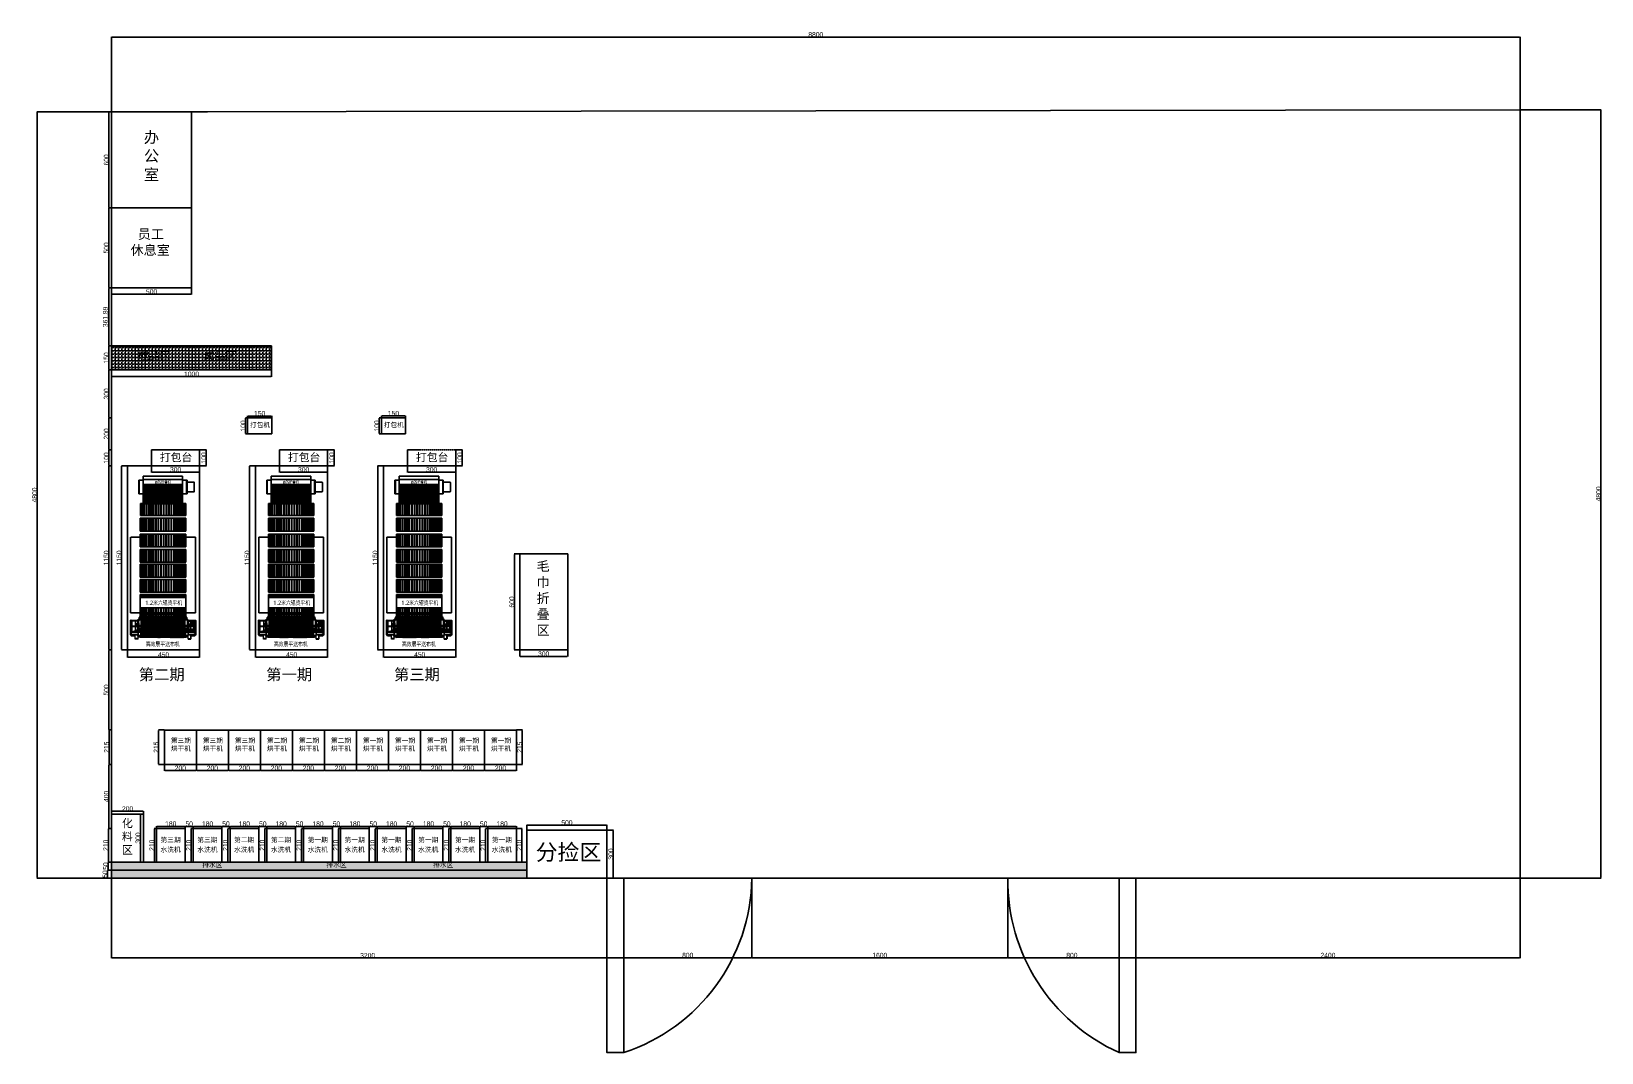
# Model space of a CAD drawing. Header units: millimetres. Extents: x 1761 to 11571, y -2876 to 3504.
import ezdxf

# ---------------------------------------------------------------- set-up
doc = ezdxf.new("R2010")
doc.units = ezdxf.units.MM
doc.linetypes.add('DOTE', pattern=[2.42, 2, -0.2, 0.02, -0.2])
for name, color, linetype in [('02', 254, 'Continuous'), ('11', 254, 'Continuous'), ('6-TAGGING 标注', 254, 'Continuous'), ('DOTE', 254, 'DOTE'), ('new', 7, 'Continuous'), ('PUB_TEXT', 254, 'Continuous')]:
    doc.layers.add(name, color=color, linetype=linetype)
doc.styles.get("Standard").update_dxf_attribs({"font": 'arial.ttf', "height": 30})
doc.styles.add('图纸中文说明', font='simplex.shx', dxfattribs={"width": 0.8, "bigfont": 'hztxt.shx'})
doc.dimstyles.new('ISO-25', dxfattribs={"dimtxt": 100, "dimasz": 2.5, "dimexe": 1.25, "dimexo": 0.625, "dimtad": 1, "dimtxsty": 'Standard', "dimcen": 2.5, "dimclrd": 2, "dimclre": 2, "dimclrt": 1, "dimadec": 0, "dimazin": 0, "dimtfac": 1, "dimtmove": 0, "dimatfit": 3, "dimfxl": 0, "dimarcsym": 0})
pattern_1 = [(0, (0, 0), (0, 20.955), [15.24, -5.715]), (90, (0, 0), (-20.955, 1e-15), [15.24, -5.715])]

msp = doc.modelspace()

# ---------------------------------------------------------------- texts
at = {"color": 255, "attachment_point": 1}
for s, width, gutter_width, insert, char_height in [('{\\fSimSun|b0|i0|c134|p2;办公室}', 75.71803, 150, (2463.598, 2877.772), 70), ('\\pi67.18998;{\\fSimSun|b0|i0|c134|p2;员工\\P\\pi21.93858;休息室}', 294.60342, 150, (2358.454, 2267.909), 60), ('{\\fSimSun|b0|i0|c134|p2;成品区}', 298.75257, 150, (2426.049, 1501.589), 50), ('{\\fSimSun|b0|i0|c134|p2;成品区}', 298.75257, 150, (2836.661, 1501.589), 50), ('{\\fSimSun|b0|i0|c134|p2;打包机}', 234.91923, 150, (3126.123, 1061.443), 30), ('{\\fSimSun|b0|i0|c134|p2;打包机}', 234.91923, 150, (3961.889, 1061.443), 30), ('{\\fMicrosoft YaHei|b0|i0|c134|p34;毛\\P巾\\P折\\P叠\\P区}', 405.58815, 150, (4917.108, 193.163), 60), ('{\\fSimSun|b0|i0|c134|p2;第二期}', 358.45772, 150, (2431.792, -478.824), 70), ('{\\fSimSun|b0|i0|c134|p2;第一期}', 358.45772, 150, (3228.177, -478.824), 70), ('{\\fSimSun|b0|i0|c134|p2;第三期}', 358.45772, 150, (4026.514, -478.824), 70), ('{\\fSimSun|b0|i0|c134|p2;第三期\\P烘干机}', 285.80962, 1000, (2631.885, -910.708), 30), ('{\\fSimSun|b0|i0|c134|p2;第三期\\P烘干机}', 285.80962, 1000, (2831.885, -910.708), 30), ('{\\fSimSun|b0|i0|c134|p2;第三期\\P烘干机}', 285.80962, 1000, (3031.885, -910.708), 30), ('{\\fSimSun|b0|i0|c134|p2;第二期\\P烘干机}', 285.80962, 1000, (3231.885, -910.708), 30), ('{\\fSimSun|b0|i0|c134|p2;第二期\\P烘干机}', 285.80962, 1000, (3431.885, -910.708), 30), ('{\\fSimSun|b0|i0|c134|p2;第二期\\P烘干机}', 285.80962, 1000, (3631.885, -910.708), 30), ('{\\fSimSun|b0|i0|c134|p2;第一期\\P烘干机}', 285.80962, 1000, (3831.885, -910.708), 30), ('{\\fSimSun|b0|i0|c134|p2;第一期\\P烘干机}', 285.80962, 1000, (4031.885, -910.708), 30), ('{\\fSimSun|b0|i0|c134|p2;第一期\\P烘干机}', 285.80962, 1000, (4231.885, -910.708), 30), ('{\\fSimSun|b0|i0|c134|p2;第一期\\P烘干机}', 285.80962, 1000, (4431.885, -910.708), 30), ('{\\fSimSun|b0|i0|c134|p2;第一期\\P烘干机}', 285.80962, 1000, (4631.885, -910.708), 30), ('{\\fSimSun|b0|i0|c134|p2;化料区}', 30, 150, (2326.641, -1418.148), 50), ('{\\fSimSun|b0|i0|c134|p2;第三期}', 126.09135, 1000, (2567.511, -1532.004), 30), ('{\\fSimSun|b0|i0|c134|p2;第三期}', 126.09135, 1000, (2797.511, -1532.004), 30), ('{\\fSimSun|b0|i0|c134|p2;第二期}', 126.09135, 1000, (3027.511, -1532.004), 30), ('{\\fSimSun|b0|i0|c134|p2;第二期}', 126.09135, 1000, (3257.511, -1532.004), 30), ('{\\fSimSun|b0|i0|c134|p2;第一期}', 126.09135, 1000, (3487.511, -1532.004), 30), ('{\\fSimSun|b0|i0|c134|p2;第一期}', 126.09135, 1000, (3717.511, -1532.004), 30), ('{\\fSimSun|b0|i0|c134|p2;第一期}', 126.09135, 1000, (3947.511, -1532.004), 30), ('{\\fSimSun|b0|i0|c134|p2;第一期}', 126.09135, 1000, (4177.511, -1532.004), 30), ('{\\fSimSun|b0|i0|c134|p2;第一期}', 126.09135, 1000, (4407.511, -1532.004), 30), ('{\\fSimSun|b0|i0|c134|p2;第一期}', 126.09135, 1000, (4637.511, -1532.004), 30), ('{\\fSimSun|b0|i0|c134|p2;水洗机}', 126.09135, 1000, (2567.511, -1592.821), 30), ('{\\fSimSun|b0|i0|c134|p2;水洗机}', 126.09135, 1000, (2797.511, -1592.821), 30), ('{\\fSimSun|b0|i0|c134|p2;水洗机}', 126.09135, 1000, (3027.511, -1592.821), 30), ('{\\fSimSun|b0|i0|c134|p2;水洗机}', 126.09135, 1000, (3257.511, -1592.821), 30), ('{\\fSimSun|b0|i0|c134|p2;水洗机}', 126.09135, 1000, (3487.511, -1592.821), 30), ('{\\fSimSun|b0|i0|c134|p2;水洗机}', 126.09135, 1000, (3717.511, -1592.821), 30), ('{\\fSimSun|b0|i0|c134|p2;水洗机}', 126.09135, 1000, (3947.511, -1592.821), 30), ('{\\fSimSun|b0|i0|c134|p2;水洗机}', 126.09135, 1000, (4177.511, -1592.821), 30), ('{\\fSimSun|b0|i0|c134|p2;水洗机}', 126.09135, 1000, (4407.511, -1592.821), 30), ('{\\fSimSun|b0|i0|c134|p2;水洗机}', 126.09135, 1000, (4637.511, -1592.821), 30)]:
    msp.add_mtext_dynamic_manual_height_columns(s, width=width, gutter_width=gutter_width, heights=[0], dxfattribs=dict(at, insert=insert, char_height=char_height))
at = {"color": 255, "insert": (4912.161, -1573.603), "char_height": 100, "attachment_point": 1}
msp.add_mtext('{\\fSimSun|b0|i0|c134|p2;分捡区}', dxfattribs=at)
at = {"color": 1, "char_height": 30, "attachment_point": 1}
for insert in [(2828.178, -1687.854), (3604.263, -1687.854), (4270.599, -1687.854)]:
    msp.add_mtext_dynamic_manual_height_columns('{\\fSimSun|b0|i0|c134|p2;排水区}', width=1038.98784, gutter_width=1000, heights=[0], dxfattribs=dict(at, insert=insert))
at = {"layer": 'PUB_TEXT', "color": 255}
for p in [(2563.441, 818.308), (3363.441, 818.308), (4163.441, 818.308)]:
    msp.add_text('打包台', height=49.621, dxfattribs=at).set_placement(p)

# ---------------------------------------------------------------- blocks, each defined once
blk = doc.blocks.new('*D1')
at = {"color": 2, "lineweight": -2, "transparency": 16777216}
for p, q in [((5461.7, -1786), (5461.7, -2284.8)), ((6261.7, -1786), (6261.7, -2284.8)), ((5464.2, -2283.5), (6259.2, -2283.5))]:
    blk.add_line(p, q, dxfattribs=at)
at = {"color": 2, "transparency": 16777216}
for points in [[(5464.2, -2283.1), (5464.2, -2283.9), (5461.7, -2283.5)], [(6259.2, -2283.1), (6259.2, -2283.9), (6261.7, -2283.5)]]:
    blk.add_solid(points, dxfattribs=at)
at = {"layer": 'Defpoints', "color": 0, "transparency": 16777216}
for p in [(5461.7, -1785.4), (6261.7, -1785.4), (6261.7, -2283.5)]:
    blk.add_point(p, dxfattribs=at)
at = {"color": 1, "transparency": 16777216, "insert": (5861.7, -2267.6), "char_height": 30, "attachment_point": 5}
blk.add_mtext('800', dxfattribs=at)
blk = doc.blocks.new('*D2')
at = {"color": 2, "lineweight": -2, "transparency": 16777216}
for p, q in [((7861.7, -1786), (7861.7, -2285)), ((8661.7, -1786), (8661.7, -2285)), ((7864.2, -2283.8), (8659.2, -2283.8))]:
    blk.add_line(p, q, dxfattribs=at)
at = {"color": 2, "transparency": 16777216}
for points in [[(7864.2, -2283.3), (7864.2, -2284.2), (7861.7, -2283.8)], [(8659.2, -2283.3), (8659.2, -2284.2), (8661.7, -2283.8)]]:
    blk.add_solid(points, dxfattribs=at)
at = {"layer": 'Defpoints', "color": 0, "transparency": 16777216}
for p in [(7861.7, -1785.4), (8661.7, -1785.4), (8661.7, -2283.8)]:
    blk.add_point(p, dxfattribs=at)
at = {"color": 1, "transparency": 16777216, "insert": (8261.7, -2267.8), "char_height": 30, "attachment_point": 5}
blk.add_mtext('800', dxfattribs=at)
blk = doc.blocks.new('*D3')
at = {"color": 2, "lineweight": -2, "transparency": 16777216}
for p, q in [((6261.7, -1786), (6261.7, -2285)), ((7861.7, -1786), (7861.7, -2285)), ((6264.2, -2283.8), (7859.2, -2283.8))]:
    blk.add_line(p, q, dxfattribs=at)
at = {"color": 2, "transparency": 16777216}
for points in [[(6264.2, -2283.3), (6264.2, -2284.2), (6261.7, -2283.8)], [(7859.2, -2283.3), (7859.2, -2284.2), (7861.7, -2283.8)]]:
    blk.add_solid(points, dxfattribs=at)
at = {"layer": 'Defpoints', "color": 0, "transparency": 16777216}
for p in [(6261.7, -1785.4), (7861.7, -1785.4), (7861.7, -2283.8)]:
    blk.add_point(p, dxfattribs=at)
at = {"color": 1, "transparency": 16777216, "insert": (7061.7, -2267.8), "char_height": 30, "attachment_point": 5}
blk.add_mtext('1600', dxfattribs=at)
blk = doc.blocks.new('*D4')
at = {"color": 2, "lineweight": -2, "transparency": 16777216}
for p, q in [((8661.7, -1786), (8661.7, -2285)), ((11061.7, -1786), (11061.7, -2285)), ((8664.2, -2283.8), (11059.2, -2283.8))]:
    blk.add_line(p, q, dxfattribs=at)
at = {"color": 2, "transparency": 16777216}
for points in [[(8664.2, -2283.3), (8664.2, -2284.2), (8661.7, -2283.8)], [(11059.2, -2283.3), (11059.2, -2284.2), (11061.7, -2283.8)]]:
    blk.add_solid(points, dxfattribs=at)
at = {"layer": 'Defpoints', "color": 0, "transparency": 16777216}
for p in [(8661.7, -1785.4), (11061.7, -1785.4), (11061.7, -2283.8)]:
    blk.add_point(p, dxfattribs=at)
at = {"color": 1, "transparency": 16777216, "insert": (9861.7, -2267.8), "char_height": 30, "attachment_point": 5}
blk.add_mtext('2400', dxfattribs=at)
blk = doc.blocks.new('*D5')
at = {"color": 2, "lineweight": -2, "transparency": 16777216}
for p, q in [((2261.7, -1786), (2261.7, -2286)), ((5461.7, -1786), (5461.7, -2286)), ((2264.2, -2284.8), (5459.2, -2284.8))]:
    blk.add_line(p, q, dxfattribs=at)
at = {"color": 2, "transparency": 16777216}
for points in [[(2264.2, -2284.3), (2264.2, -2285.2), (2261.7, -2284.8)], [(5459.2, -2284.3), (5459.2, -2285.2), (5461.7, -2284.8)]]:
    blk.add_solid(points, dxfattribs=at)
at = {"layer": 'Defpoints', "color": 0, "transparency": 16777216}
for p in [(2261.7, -1785.4), (5461.7, -1785.4), (5461.7, -2284.8)]:
    blk.add_point(p, dxfattribs=at)
at = {"color": 1, "transparency": 16777216, "insert": (3861.7, -2268.8), "char_height": 30, "attachment_point": 5}
blk.add_mtext('3200', dxfattribs=at)
blk = doc.blocks.new('*D6')
at = {"color": 2, "lineweight": -2, "transparency": 16777216}
for p, q in [((2261.8, 3002.1), (2261.8, 3469.9)), ((2264.3, 3468.6), (11059.2, 3468.6)), ((11061.7, 3015.2), (11061.7, 3469.9))]:
    blk.add_line(p, q, dxfattribs=at)
at = {"color": 2, "transparency": 16777216}
for points in [[(2264.3, 3469.1), (2264.3, 3468.2), (2261.8, 3468.6)], [(11059.2, 3469.1), (11059.2, 3468.2), (11061.7, 3468.6)]]:
    blk.add_solid(points, dxfattribs=at)
at = {"layer": 'Defpoints', "color": 0, "transparency": 16777216}
for p in [(11061.7, 3468.6), (2261.8, 3001.5), (11061.7, 3014.6)]:
    blk.add_point(p, dxfattribs=at)
at = {"color": 1, "transparency": 16777216, "insert": (6661.7, 3484.6), "char_height": 30, "attachment_point": 5}
blk.add_mtext('8800', dxfattribs=at)
blk = doc.blocks.new('*D7')
at = {"color": 2, "lineweight": -2, "transparency": 16777216}
for p, q in [((11063, 3014.6), (11568.7, 3014.6)), ((11567.5, 3012.1), (11567.5, -1782.9)), ((11062.4, -1785.4), (11568.7, -1785.4))]:
    blk.add_line(p, q, dxfattribs=at)
at = {"color": 2, "transparency": 16777216}
for points in [[(11567.1, 3012.1), (11567.9, 3012.1), (11567.5, 3014.6)], [(11567.1, -1782.9), (11567.9, -1782.9), (11567.5, -1785.4)]]:
    blk.add_solid(points, dxfattribs=at)
at = {"layer": 'Defpoints', "color": 0, "transparency": 16777216}
for p in [(11062.4, 3014.6), (11061.7, -1785.4), (11567.5, -1785.4)]:
    blk.add_point(p, dxfattribs=at)
at = {"color": 1, "transparency": 16777216, "insert": (11551.6, 614.6), "char_height": 30, "attachment_point": 5, "rotation": 90}
blk.add_mtext('4800', dxfattribs=at)
blk = doc.blocks.new('*D8')
at = {"color": 2, "lineweight": -2, "transparency": 16777216}
for p, q in [((2261.1, 3001.5), (1795.3, 3001.5)), ((1796.6, -1782.9), (1796.6, 2999)), ((2254, -1785.4), (1795.3, -1785.4))]:
    blk.add_line(p, q, dxfattribs=at)
at = {"color": 2, "transparency": 16777216}
for points in [[(1796.2, 2999), (1797, 2999), (1796.6, 3001.5)], [(1796.2, -1782.9), (1797, -1782.9), (1796.6, -1785.4)]]:
    blk.add_solid(points, dxfattribs=at)
at = {"layer": 'Defpoints', "color": 0, "transparency": 16777216}
for p in [(1796.6, 3001.5), (2261.8, 3001.5), (2254.6, -1785.4)]:
    blk.add_point(p, dxfattribs=at)
at = {"color": 1, "transparency": 16777216, "insert": (1780.6, 608), "char_height": 30, "attachment_point": 5, "rotation": 90}
blk.add_mtext('4800', dxfattribs=at)
blk = doc.blocks.new('*D12')
at = {"color": 2, "lineweight": -2, "transparency": 16777216}
for p, q in [((2541.1, -1475.4), (2527.7, -1475.4)), ((2529, -1682.9), (2529, -1477.9)), ((2541.1, -1685.4), (2527.7, -1685.4))]:
    blk.add_line(p, q, dxfattribs=at)
at = {"color": 2, "transparency": 16777216}
for points in [[(2528.5, -1477.9), (2529.4, -1477.9), (2529, -1475.4)], [(2528.5, -1682.9), (2529.4, -1682.9), (2529, -1685.4)]]:
    blk.add_solid(points, dxfattribs=at)
at = {"layer": 'Defpoints', "color": 0, "transparency": 16777216}
for p in [(2529, -1475.4), (2541.7, -1475.4), (2541.7, -1685.4)]:
    blk.add_point(p, dxfattribs=at)
at = {"color": 1, "transparency": 16777216, "insert": (2513, -1580.4), "char_height": 30, "attachment_point": 5, "rotation": 90}
blk.add_mtext('210', dxfattribs=at)
blk = doc.blocks.new('*D13')
at = {"color": 2, "lineweight": -2, "transparency": 16777216}
for p, q in [((2541.7, -1474.8), (2541.7, -1461.2)), ((2544.2, -1462.5), (2719.2, -1462.5)), ((2721.7, -1474.8), (2721.7, -1461.2))]:
    blk.add_line(p, q, dxfattribs=at)
at = {"color": 2, "transparency": 16777216}
for points in [[(2544.2, -1462.1), (2544.2, -1462.9), (2541.7, -1462.5)], [(2719.2, -1462.1), (2719.2, -1462.9), (2721.7, -1462.5)]]:
    blk.add_solid(points, dxfattribs=at)
at = {"layer": 'Defpoints', "color": 0, "transparency": 16777216}
for p in [(2721.7, -1462.5), (2541.7, -1475.4), (2721.7, -1475.4)]:
    blk.add_point(p, dxfattribs=at)
at = {"color": 1, "transparency": 16777216, "insert": (2631.7, -1446.5), "char_height": 30, "attachment_point": 5}
blk.add_mtext('180', dxfattribs=at)
blk = doc.blocks.new('*D14')
at = {"color": 2, "lineweight": -2, "transparency": 16777216}
for p, q in [((2721.7, -1474.8), (2721.7, -1461.4)), ((2724.2, -1462.7), (2769.2, -1462.7)), ((2771.7, -1474.8), (2771.7, -1461.4))]:
    blk.add_line(p, q, dxfattribs=at)
at = {"color": 2, "transparency": 16777216}
for points in [[(2724.2, -1462.3), (2724.2, -1463.1), (2721.7, -1462.7)], [(2769.2, -1462.3), (2769.2, -1463.1), (2771.7, -1462.7)]]:
    blk.add_solid(points, dxfattribs=at)
at = {"layer": 'Defpoints', "color": 0, "transparency": 16777216}
for p in [(2771.7, -1462.7), (2721.7, -1475.4), (2771.7, -1475.4)]:
    blk.add_point(p, dxfattribs=at)
at = {"color": 1, "transparency": 16777216, "insert": (2746.7, -1446.8), "char_height": 30, "attachment_point": 5}
blk.add_mtext('50', dxfattribs=at)
blk = doc.blocks.new('*D15')
at = {"color": 2, "lineweight": -2, "transparency": 16777216}
for p, q in [((2771.1, -1475.4), (2757.7, -1475.4)), ((2759, -1682.9), (2759, -1477.9)), ((2771.1, -1685.4), (2757.7, -1685.4))]:
    blk.add_line(p, q, dxfattribs=at)
at = {"color": 2, "transparency": 16777216}
for points in [[(2758.5, -1477.9), (2759.4, -1477.9), (2759, -1475.4)], [(2758.5, -1682.9), (2759.4, -1682.9), (2759, -1685.4)]]:
    blk.add_solid(points, dxfattribs=at)
at = {"layer": 'Defpoints', "color": 0, "transparency": 16777216}
for p in [(2759, -1475.4), (2771.7, -1475.4), (2771.7, -1685.4)]:
    blk.add_point(p, dxfattribs=at)
at = {"color": 1, "transparency": 16777216, "insert": (2743, -1580.4), "char_height": 30, "attachment_point": 5, "rotation": 90}
blk.add_mtext('210', dxfattribs=at)
blk = doc.blocks.new('*D16')
at = {"color": 2, "lineweight": -2, "transparency": 16777216}
for p, q in [((2771.7, -1474.8), (2771.7, -1461.2)), ((2774.2, -1462.5), (2949.2, -1462.5)), ((2951.7, -1474.8), (2951.7, -1461.2))]:
    blk.add_line(p, q, dxfattribs=at)
at = {"color": 2, "transparency": 16777216}
for points in [[(2774.2, -1462.1), (2774.2, -1462.9), (2771.7, -1462.5)], [(2949.2, -1462.1), (2949.2, -1462.9), (2951.7, -1462.5)]]:
    blk.add_solid(points, dxfattribs=at)
at = {"layer": 'Defpoints', "color": 0, "transparency": 16777216}
for p in [(2951.7, -1462.5), (2771.7, -1475.4), (2951.7, -1475.4)]:
    blk.add_point(p, dxfattribs=at)
at = {"color": 1, "transparency": 16777216, "insert": (2861.7, -1446.5), "char_height": 30, "attachment_point": 5}
blk.add_mtext('180', dxfattribs=at)
blk = doc.blocks.new('*D17')
at = {"color": 2, "lineweight": -2, "transparency": 16777216}
for p, q in [((2951.7, -1474.8), (2951.7, -1461.4)), ((2954.2, -1462.7), (2999.2, -1462.7)), ((3001.7, -1474.8), (3001.7, -1461.4))]:
    blk.add_line(p, q, dxfattribs=at)
at = {"color": 2, "transparency": 16777216}
for points in [[(2954.2, -1462.3), (2954.2, -1463.1), (2951.7, -1462.7)], [(2999.2, -1462.3), (2999.2, -1463.1), (3001.7, -1462.7)]]:
    blk.add_solid(points, dxfattribs=at)
at = {"layer": 'Defpoints', "color": 0, "transparency": 16777216}
for p in [(3001.7, -1462.7), (2951.7, -1475.4), (3001.7, -1475.4)]:
    blk.add_point(p, dxfattribs=at)
at = {"color": 1, "transparency": 16777216, "insert": (2976.7, -1446.8), "char_height": 30, "attachment_point": 5}
blk.add_mtext('50', dxfattribs=at)
blk = doc.blocks.new('*D18')
at = {"color": 2, "lineweight": -2, "transparency": 16777216}
for p, q in [((3001.1, -1475.4), (2987.7, -1475.4)), ((2989, -1682.9), (2989, -1477.9)), ((3001.1, -1685.4), (2987.7, -1685.4))]:
    blk.add_line(p, q, dxfattribs=at)
at = {"color": 2, "transparency": 16777216}
for points in [[(2988.5, -1477.9), (2989.4, -1477.9), (2989, -1475.4)], [(2988.5, -1682.9), (2989.4, -1682.9), (2989, -1685.4)]]:
    blk.add_solid(points, dxfattribs=at)
at = {"layer": 'Defpoints', "color": 0, "transparency": 16777216}
for p in [(2989, -1475.4), (3001.7, -1475.4), (3001.7, -1685.4)]:
    blk.add_point(p, dxfattribs=at)
at = {"color": 1, "transparency": 16777216, "insert": (2973, -1580.4), "char_height": 30, "attachment_point": 5, "rotation": 90}
blk.add_mtext('210', dxfattribs=at)
blk = doc.blocks.new('*D19')
at = {"color": 2, "lineweight": -2, "transparency": 16777216}
for p, q in [((3001.7, -1474.8), (3001.7, -1461.2)), ((3004.2, -1462.5), (3179.2, -1462.5)), ((3181.7, -1474.8), (3181.7, -1461.2))]:
    blk.add_line(p, q, dxfattribs=at)
at = {"color": 2, "transparency": 16777216}
for points in [[(3004.2, -1462.1), (3004.2, -1462.9), (3001.7, -1462.5)], [(3179.2, -1462.1), (3179.2, -1462.9), (3181.7, -1462.5)]]:
    blk.add_solid(points, dxfattribs=at)
at = {"layer": 'Defpoints', "color": 0, "transparency": 16777216}
for p in [(3181.7, -1462.5), (3001.7, -1475.4), (3181.7, -1475.4)]:
    blk.add_point(p, dxfattribs=at)
at = {"color": 1, "transparency": 16777216, "insert": (3091.7, -1446.5), "char_height": 30, "attachment_point": 5}
blk.add_mtext('180', dxfattribs=at)
blk = doc.blocks.new('*D20')
at = {"color": 2, "lineweight": -2, "transparency": 16777216}
for p, q in [((3181.7, -1474.8), (3181.7, -1461.4)), ((3184.2, -1462.7), (3229.2, -1462.7)), ((3231.7, -1474.8), (3231.7, -1461.4))]:
    blk.add_line(p, q, dxfattribs=at)
at = {"color": 2, "transparency": 16777216}
for points in [[(3184.2, -1462.3), (3184.2, -1463.1), (3181.7, -1462.7)], [(3229.2, -1462.3), (3229.2, -1463.1), (3231.7, -1462.7)]]:
    blk.add_solid(points, dxfattribs=at)
at = {"layer": 'Defpoints', "color": 0, "transparency": 16777216}
for p in [(3231.7, -1462.7), (3181.7, -1475.4), (3231.7, -1475.4)]:
    blk.add_point(p, dxfattribs=at)
at = {"color": 1, "transparency": 16777216, "insert": (3206.7, -1446.8), "char_height": 30, "attachment_point": 5}
blk.add_mtext('50', dxfattribs=at)
blk = doc.blocks.new('*D21')
at = {"color": 2, "lineweight": -2, "transparency": 16777216}
for p, q in [((3231.1, -1475.4), (3217.7, -1475.4)), ((3219, -1682.9), (3219, -1477.9)), ((3231.1, -1685.4), (3217.7, -1685.4))]:
    blk.add_line(p, q, dxfattribs=at)
at = {"color": 2, "transparency": 16777216}
for points in [[(3218.5, -1477.9), (3219.4, -1477.9), (3219, -1475.4)], [(3218.5, -1682.9), (3219.4, -1682.9), (3219, -1685.4)]]:
    blk.add_solid(points, dxfattribs=at)
at = {"layer": 'Defpoints', "color": 0, "transparency": 16777216}
for p in [(3219, -1475.4), (3231.7, -1475.4), (3231.7, -1685.4)]:
    blk.add_point(p, dxfattribs=at)
at = {"color": 1, "transparency": 16777216, "insert": (3203, -1580.4), "char_height": 30, "attachment_point": 5, "rotation": 90}
blk.add_mtext('210', dxfattribs=at)
blk = doc.blocks.new('*D22')
at = {"color": 2, "lineweight": -2, "transparency": 16777216}
for p, q in [((3231.7, -1474.8), (3231.7, -1461.2)), ((3234.2, -1462.5), (3409.2, -1462.5)), ((3411.7, -1474.8), (3411.7, -1461.2))]:
    blk.add_line(p, q, dxfattribs=at)
at = {"color": 2, "transparency": 16777216}
for points in [[(3234.2, -1462.1), (3234.2, -1462.9), (3231.7, -1462.5)], [(3409.2, -1462.1), (3409.2, -1462.9), (3411.7, -1462.5)]]:
    blk.add_solid(points, dxfattribs=at)
at = {"layer": 'Defpoints', "color": 0, "transparency": 16777216}
for p in [(3411.7, -1462.5), (3231.7, -1475.4), (3411.7, -1475.4)]:
    blk.add_point(p, dxfattribs=at)
at = {"color": 1, "transparency": 16777216, "insert": (3321.7, -1446.5), "char_height": 30, "attachment_point": 5}
blk.add_mtext('180', dxfattribs=at)
blk = doc.blocks.new('*D23')
at = {"color": 2, "lineweight": -2, "transparency": 16777216}
for p, q in [((3411.7, -1474.8), (3411.7, -1461.4)), ((3414.2, -1462.7), (3459.2, -1462.7)), ((3461.7, -1474.8), (3461.7, -1461.4))]:
    blk.add_line(p, q, dxfattribs=at)
at = {"color": 2, "transparency": 16777216}
for points in [[(3414.2, -1462.3), (3414.2, -1463.1), (3411.7, -1462.7)], [(3459.2, -1462.3), (3459.2, -1463.1), (3461.7, -1462.7)]]:
    blk.add_solid(points, dxfattribs=at)
at = {"layer": 'Defpoints', "color": 0, "transparency": 16777216}
for p in [(3461.7, -1462.7), (3411.7, -1475.4), (3461.7, -1475.4)]:
    blk.add_point(p, dxfattribs=at)
at = {"color": 1, "transparency": 16777216, "insert": (3436.7, -1446.8), "char_height": 30, "attachment_point": 5}
blk.add_mtext('50', dxfattribs=at)
blk = doc.blocks.new('*D24')
at = {"color": 2, "lineweight": -2, "transparency": 16777216}
for p, q in [((3461.1, -1475.4), (3447.7, -1475.4)), ((3449, -1682.9), (3449, -1477.9)), ((3461.1, -1685.4), (3447.7, -1685.4))]:
    blk.add_line(p, q, dxfattribs=at)
at = {"color": 2, "transparency": 16777216}
for points in [[(3448.5, -1477.9), (3449.4, -1477.9), (3449, -1475.4)], [(3448.5, -1682.9), (3449.4, -1682.9), (3449, -1685.4)]]:
    blk.add_solid(points, dxfattribs=at)
at = {"layer": 'Defpoints', "color": 0, "transparency": 16777216}
for p in [(3449, -1475.4), (3461.7, -1475.4), (3461.7, -1685.4)]:
    blk.add_point(p, dxfattribs=at)
at = {"color": 1, "transparency": 16777216, "insert": (3433, -1580.4), "char_height": 30, "attachment_point": 5, "rotation": 90}
blk.add_mtext('210', dxfattribs=at)
blk = doc.blocks.new('*D25')
at = {"color": 2, "lineweight": -2, "transparency": 16777216}
for p, q in [((3461.7, -1474.8), (3461.7, -1461.2)), ((3464.2, -1462.5), (3639.2, -1462.5)), ((3641.7, -1474.8), (3641.7, -1461.2))]:
    blk.add_line(p, q, dxfattribs=at)
at = {"color": 2, "transparency": 16777216}
for points in [[(3464.2, -1462.1), (3464.2, -1462.9), (3461.7, -1462.5)], [(3639.2, -1462.1), (3639.2, -1462.9), (3641.7, -1462.5)]]:
    blk.add_solid(points, dxfattribs=at)
at = {"layer": 'Defpoints', "color": 0, "transparency": 16777216}
for p in [(3641.7, -1462.5), (3461.7, -1475.4), (3641.7, -1475.4)]:
    blk.add_point(p, dxfattribs=at)
at = {"color": 1, "transparency": 16777216, "insert": (3551.7, -1446.5), "char_height": 30, "attachment_point": 5}
blk.add_mtext('180', dxfattribs=at)
blk = doc.blocks.new('*D26')
at = {"color": 2, "lineweight": -2, "transparency": 16777216}
for p, q in [((3641.7, -1474.8), (3641.7, -1461.4)), ((3644.2, -1462.7), (3689.2, -1462.7)), ((3691.7, -1474.8), (3691.7, -1461.4))]:
    blk.add_line(p, q, dxfattribs=at)
at = {"color": 2, "transparency": 16777216}
for points in [[(3644.2, -1462.3), (3644.2, -1463.1), (3641.7, -1462.7)], [(3689.2, -1462.3), (3689.2, -1463.1), (3691.7, -1462.7)]]:
    blk.add_solid(points, dxfattribs=at)
at = {"layer": 'Defpoints', "color": 0, "transparency": 16777216}
for p in [(3691.7, -1462.7), (3641.7, -1475.4), (3691.7, -1475.4)]:
    blk.add_point(p, dxfattribs=at)
at = {"color": 1, "transparency": 16777216, "insert": (3666.7, -1446.8), "char_height": 30, "attachment_point": 5}
blk.add_mtext('50', dxfattribs=at)
blk = doc.blocks.new('*D27')
at = {"color": 2, "lineweight": -2, "transparency": 16777216}
for p, q in [((3691.1, -1475.4), (3677.7, -1475.4)), ((3679, -1682.9), (3679, -1477.9)), ((3691.1, -1685.4), (3677.7, -1685.4))]:
    blk.add_line(p, q, dxfattribs=at)
at = {"color": 2, "transparency": 16777216}
for points in [[(3678.5, -1477.9), (3679.4, -1477.9), (3679, -1475.4)], [(3678.5, -1682.9), (3679.4, -1682.9), (3679, -1685.4)]]:
    blk.add_solid(points, dxfattribs=at)
at = {"layer": 'Defpoints', "color": 0, "transparency": 16777216}
for p in [(3679, -1475.4), (3691.7, -1475.4), (3691.7, -1685.4)]:
    blk.add_point(p, dxfattribs=at)
at = {"color": 1, "transparency": 16777216, "insert": (3663, -1580.4), "char_height": 30, "attachment_point": 5, "rotation": 90}
blk.add_mtext('210', dxfattribs=at)
blk = doc.blocks.new('*D28')
at = {"color": 2, "lineweight": -2, "transparency": 16777216}
for p, q in [((3691.7, -1474.8), (3691.7, -1461.2)), ((3694.2, -1462.5), (3869.2, -1462.5)), ((3871.7, -1474.8), (3871.7, -1461.2))]:
    blk.add_line(p, q, dxfattribs=at)
at = {"color": 2, "transparency": 16777216}
for points in [[(3694.2, -1462.1), (3694.2, -1462.9), (3691.7, -1462.5)], [(3869.2, -1462.1), (3869.2, -1462.9), (3871.7, -1462.5)]]:
    blk.add_solid(points, dxfattribs=at)
at = {"layer": 'Defpoints', "color": 0, "transparency": 16777216}
for p in [(3871.7, -1462.5), (3691.7, -1475.4), (3871.7, -1475.4)]:
    blk.add_point(p, dxfattribs=at)
at = {"color": 1, "transparency": 16777216, "insert": (3781.7, -1446.5), "char_height": 30, "attachment_point": 5}
blk.add_mtext('180', dxfattribs=at)
blk = doc.blocks.new('*D29')
at = {"color": 2, "lineweight": -2, "transparency": 16777216}
for p, q in [((3871.7, -1474.8), (3871.7, -1461.4)), ((3874.2, -1462.7), (3919.2, -1462.7)), ((3921.7, -1474.8), (3921.7, -1461.4))]:
    blk.add_line(p, q, dxfattribs=at)
at = {"color": 2, "transparency": 16777216}
for points in [[(3874.2, -1462.3), (3874.2, -1463.1), (3871.7, -1462.7)], [(3919.2, -1462.3), (3919.2, -1463.1), (3921.7, -1462.7)]]:
    blk.add_solid(points, dxfattribs=at)
at = {"layer": 'Defpoints', "color": 0, "transparency": 16777216}
for p in [(3921.7, -1462.7), (3871.7, -1475.4), (3921.7, -1475.4)]:
    blk.add_point(p, dxfattribs=at)
at = {"color": 1, "transparency": 16777216, "insert": (3896.7, -1446.8), "char_height": 30, "attachment_point": 5}
blk.add_mtext('50', dxfattribs=at)
blk = doc.blocks.new('*D30')
at = {"color": 2, "lineweight": -2, "transparency": 16777216}
for p, q in [((3921.1, -1475.4), (3907.7, -1475.4)), ((3909, -1682.9), (3909, -1477.9)), ((3921.1, -1685.4), (3907.7, -1685.4))]:
    blk.add_line(p, q, dxfattribs=at)
at = {"color": 2, "transparency": 16777216}
for points in [[(3908.5, -1477.9), (3909.4, -1477.9), (3909, -1475.4)], [(3908.5, -1682.9), (3909.4, -1682.9), (3909, -1685.4)]]:
    blk.add_solid(points, dxfattribs=at)
at = {"layer": 'Defpoints', "color": 0, "transparency": 16777216}
for p in [(3909, -1475.4), (3921.7, -1475.4), (3921.7, -1685.4)]:
    blk.add_point(p, dxfattribs=at)
at = {"color": 1, "transparency": 16777216, "insert": (3893, -1580.4), "char_height": 30, "attachment_point": 5, "rotation": 90}
blk.add_mtext('210', dxfattribs=at)
blk = doc.blocks.new('*D31')
at = {"color": 2, "lineweight": -2, "transparency": 16777216}
for p, q in [((3921.7, -1474.8), (3921.7, -1461.2)), ((3924.2, -1462.5), (4099.2, -1462.5)), ((4101.7, -1474.8), (4101.7, -1461.2))]:
    blk.add_line(p, q, dxfattribs=at)
at = {"color": 2, "transparency": 16777216}
for points in [[(3924.2, -1462.1), (3924.2, -1462.9), (3921.7, -1462.5)], [(4099.2, -1462.1), (4099.2, -1462.9), (4101.7, -1462.5)]]:
    blk.add_solid(points, dxfattribs=at)
at = {"layer": 'Defpoints', "color": 0, "transparency": 16777216}
for p in [(4101.7, -1462.5), (3921.7, -1475.4), (4101.7, -1475.4)]:
    blk.add_point(p, dxfattribs=at)
at = {"color": 1, "transparency": 16777216, "insert": (4011.7, -1446.5), "char_height": 30, "attachment_point": 5}
blk.add_mtext('180', dxfattribs=at)
blk = doc.blocks.new('*D32')
at = {"color": 2, "lineweight": -2, "transparency": 16777216}
for p, q in [((4101.7, -1474.8), (4101.7, -1461.4)), ((4104.2, -1462.7), (4149.2, -1462.7)), ((4151.7, -1474.8), (4151.7, -1461.4))]:
    blk.add_line(p, q, dxfattribs=at)
at = {"color": 2, "transparency": 16777216}
for points in [[(4104.2, -1462.3), (4104.2, -1463.1), (4101.7, -1462.7)], [(4149.2, -1462.3), (4149.2, -1463.1), (4151.7, -1462.7)]]:
    blk.add_solid(points, dxfattribs=at)
at = {"layer": 'Defpoints', "color": 0, "transparency": 16777216}
for p in [(4151.7, -1462.7), (4101.7, -1475.4), (4151.7, -1475.4)]:
    blk.add_point(p, dxfattribs=at)
at = {"color": 1, "transparency": 16777216, "insert": (4126.7, -1446.8), "char_height": 30, "attachment_point": 5}
blk.add_mtext('50', dxfattribs=at)
blk = doc.blocks.new('*D33')
at = {"color": 2, "lineweight": -2, "transparency": 16777216}
for p, q in [((4151.1, -1475.4), (4137.7, -1475.4)), ((4139, -1682.9), (4139, -1477.9)), ((4151.1, -1685.4), (4137.7, -1685.4))]:
    blk.add_line(p, q, dxfattribs=at)
at = {"color": 2, "transparency": 16777216}
for points in [[(4138.5, -1477.9), (4139.4, -1477.9), (4139, -1475.4)], [(4138.5, -1682.9), (4139.4, -1682.9), (4139, -1685.4)]]:
    blk.add_solid(points, dxfattribs=at)
at = {"layer": 'Defpoints', "color": 0, "transparency": 16777216}
for p in [(4139, -1475.4), (4151.7, -1475.4), (4151.7, -1685.4)]:
    blk.add_point(p, dxfattribs=at)
at = {"color": 1, "transparency": 16777216, "insert": (4123, -1580.4), "char_height": 30, "attachment_point": 5, "rotation": 90}
blk.add_mtext('210', dxfattribs=at)
blk = doc.blocks.new('*D34')
at = {"color": 2, "lineweight": -2, "transparency": 16777216}
for p, q in [((4151.7, -1474.8), (4151.7, -1461.2)), ((4154.2, -1462.5), (4329.2, -1462.5)), ((4331.7, -1474.8), (4331.7, -1461.2))]:
    blk.add_line(p, q, dxfattribs=at)
at = {"color": 2, "transparency": 16777216}
for points in [[(4154.2, -1462.1), (4154.2, -1462.9), (4151.7, -1462.5)], [(4329.2, -1462.1), (4329.2, -1462.9), (4331.7, -1462.5)]]:
    blk.add_solid(points, dxfattribs=at)
at = {"layer": 'Defpoints', "color": 0, "transparency": 16777216}
for p in [(4331.7, -1462.5), (4151.7, -1475.4), (4331.7, -1475.4)]:
    blk.add_point(p, dxfattribs=at)
at = {"color": 1, "transparency": 16777216, "insert": (4241.7, -1446.5), "char_height": 30, "attachment_point": 5}
blk.add_mtext('180', dxfattribs=at)
blk = doc.blocks.new('*D35')
at = {"color": 2, "lineweight": -2, "transparency": 16777216}
for p, q in [((4331.7, -1474.8), (4331.7, -1461.4)), ((4334.2, -1462.7), (4379.2, -1462.7)), ((4381.7, -1474.8), (4381.7, -1461.4))]:
    blk.add_line(p, q, dxfattribs=at)
at = {"color": 2, "transparency": 16777216}
for points in [[(4334.2, -1462.3), (4334.2, -1463.1), (4331.7, -1462.7)], [(4379.2, -1462.3), (4379.2, -1463.1), (4381.7, -1462.7)]]:
    blk.add_solid(points, dxfattribs=at)
at = {"layer": 'Defpoints', "color": 0, "transparency": 16777216}
for p in [(4381.7, -1462.7), (4331.7, -1475.4), (4381.7, -1475.4)]:
    blk.add_point(p, dxfattribs=at)
at = {"color": 1, "transparency": 16777216, "insert": (4356.7, -1446.8), "char_height": 30, "attachment_point": 5}
blk.add_mtext('50', dxfattribs=at)
blk = doc.blocks.new('*D36')
at = {"color": 2, "lineweight": -2, "transparency": 16777216}
for p, q in [((4381.1, -1475.4), (4367.7, -1475.4)), ((4369, -1682.9), (4369, -1477.9)), ((4381.1, -1685.4), (4367.7, -1685.4))]:
    blk.add_line(p, q, dxfattribs=at)
at = {"color": 2, "transparency": 16777216}
for points in [[(4368.5, -1477.9), (4369.4, -1477.9), (4369, -1475.4)], [(4368.5, -1682.9), (4369.4, -1682.9), (4369, -1685.4)]]:
    blk.add_solid(points, dxfattribs=at)
at = {"layer": 'Defpoints', "color": 0, "transparency": 16777216}
for p in [(4369, -1475.4), (4381.7, -1475.4), (4381.7, -1685.4)]:
    blk.add_point(p, dxfattribs=at)
at = {"color": 1, "transparency": 16777216, "insert": (4353, -1580.4), "char_height": 30, "attachment_point": 5, "rotation": 90}
blk.add_mtext('210', dxfattribs=at)
blk = doc.blocks.new('*D37')
at = {"color": 2, "lineweight": -2, "transparency": 16777216}
for p, q in [((4381.7, -1474.8), (4381.7, -1461.2)), ((4384.2, -1462.5), (4559.2, -1462.5)), ((4561.7, -1474.8), (4561.7, -1461.2))]:
    blk.add_line(p, q, dxfattribs=at)
at = {"color": 2, "transparency": 16777216}
for points in [[(4384.2, -1462.1), (4384.2, -1462.9), (4381.7, -1462.5)], [(4559.2, -1462.1), (4559.2, -1462.9), (4561.7, -1462.5)]]:
    blk.add_solid(points, dxfattribs=at)
at = {"layer": 'Defpoints', "color": 0, "transparency": 16777216}
for p in [(4561.7, -1462.5), (4381.7, -1475.4), (4561.7, -1475.4)]:
    blk.add_point(p, dxfattribs=at)
at = {"color": 1, "transparency": 16777216, "insert": (4471.7, -1446.5), "char_height": 30, "attachment_point": 5}
blk.add_mtext('180', dxfattribs=at)
blk = doc.blocks.new('*D38')
at = {"color": 2, "lineweight": -2, "transparency": 16777216}
for p, q in [((4561.7, -1474.8), (4561.7, -1461.4)), ((4564.2, -1462.7), (4609.2, -1462.7)), ((4611.7, -1474.8), (4611.7, -1461.4))]:
    blk.add_line(p, q, dxfattribs=at)
at = {"color": 2, "transparency": 16777216}
for points in [[(4564.2, -1462.3), (4564.2, -1463.1), (4561.7, -1462.7)], [(4609.2, -1462.3), (4609.2, -1463.1), (4611.7, -1462.7)]]:
    blk.add_solid(points, dxfattribs=at)
at = {"layer": 'Defpoints', "color": 0, "transparency": 16777216}
for p in [(4611.7, -1462.7), (4561.7, -1475.4), (4611.7, -1475.4)]:
    blk.add_point(p, dxfattribs=at)
at = {"color": 1, "transparency": 16777216, "insert": (4586.7, -1446.8), "char_height": 30, "attachment_point": 5}
blk.add_mtext('50', dxfattribs=at)
blk = doc.blocks.new('*D39')
at = {"color": 2, "lineweight": -2, "transparency": 16777216}
for p, q in [((4611.1, -1475.4), (4597.7, -1475.4)), ((4599, -1682.9), (4599, -1477.9)), ((4611.1, -1685.4), (4597.7, -1685.4))]:
    blk.add_line(p, q, dxfattribs=at)
at = {"color": 2, "transparency": 16777216}
for points in [[(4598.5, -1477.9), (4599.4, -1477.9), (4599, -1475.4)], [(4598.5, -1682.9), (4599.4, -1682.9), (4599, -1685.4)]]:
    blk.add_solid(points, dxfattribs=at)
at = {"layer": 'Defpoints', "color": 0, "transparency": 16777216}
for p in [(4599, -1475.4), (4611.7, -1475.4), (4611.7, -1685.4)]:
    blk.add_point(p, dxfattribs=at)
at = {"color": 1, "transparency": 16777216, "insert": (4583, -1580.4), "char_height": 30, "attachment_point": 5, "rotation": 90}
blk.add_mtext('210', dxfattribs=at)
blk = doc.blocks.new('*D40')
at = {"color": 2, "lineweight": -2, "transparency": 16777216}
for p, q in [((4611.7, -1474.8), (4611.7, -1461.2)), ((4614.2, -1462.5), (4789.2, -1462.5)), ((4791.7, -1474.8), (4791.7, -1461.2))]:
    blk.add_line(p, q, dxfattribs=at)
at = {"color": 2, "transparency": 16777216}
for points in [[(4614.2, -1462.1), (4614.2, -1462.9), (4611.7, -1462.5)], [(4789.2, -1462.1), (4789.2, -1462.9), (4791.7, -1462.5)]]:
    blk.add_solid(points, dxfattribs=at)
at = {"layer": 'Defpoints', "color": 0, "transparency": 16777216}
for p in [(4791.7, -1462.5), (4611.7, -1475.4), (4791.7, -1475.4)]:
    blk.add_point(p, dxfattribs=at)
at = {"color": 1, "transparency": 16777216, "insert": (4701.7, -1446.5), "char_height": 30, "attachment_point": 5}
blk.add_mtext('180', dxfattribs=at)
blk = doc.blocks.new('*D41')
at = {"color": 2, "lineweight": -2, "transparency": 16777216}
for p, q in [((5357.4, -1485.4), (5397.9, -1485.4)), ((5396.7, -1782.9), (5396.7, -1487.9)), ((5357.4, -1785.4), (5397.9, -1785.4))]:
    blk.add_line(p, q, dxfattribs=at)
at = {"color": 2, "transparency": 16777216}
for points in [[(5396.3, -1487.9), (5397.1, -1487.9), (5396.7, -1485.4)], [(5396.3, -1782.9), (5397.1, -1782.9), (5396.7, -1785.4)]]:
    blk.add_solid(points, dxfattribs=at)
at = {"layer": 'Defpoints', "color": 0, "transparency": 16777216}
for p in [(5356.8, -1485.4), (5396.7, -1485.4), (5356.8, -1785.4)]:
    blk.add_point(p, dxfattribs=at)
at = {"color": 1, "transparency": 16777216, "insert": (5380.7, -1635.4), "char_height": 30, "attachment_point": 5, "rotation": 90}
blk.add_mtext('300', dxfattribs=at)
blk = doc.blocks.new('*D42')
at = {"color": 2, "lineweight": -2, "transparency": 16777216}
for p, q in [((4856.8, -1484.8), (4856.8, -1453.5)), ((4859.3, -1454.8), (5354.3, -1454.8)), ((5356.8, -1484.8), (5356.8, -1453.5))]:
    blk.add_line(p, q, dxfattribs=at)
at = {"color": 2, "transparency": 16777216}
for points in [[(4859.3, -1454.4), (4859.3, -1455.2), (4856.8, -1454.8)], [(5354.3, -1454.4), (5354.3, -1455.2), (5356.8, -1454.8)]]:
    blk.add_solid(points, dxfattribs=at)
at = {"layer": 'Defpoints', "color": 0, "transparency": 16777216}
for p in [(5356.8, -1454.8), (4856.8, -1485.4), (5356.8, -1485.4)]:
    blk.add_point(p, dxfattribs=at)
at = {"color": 1, "transparency": 16777216, "insert": (5106.8, -1438.8), "char_height": 30, "attachment_point": 5}
blk.add_mtext('500', dxfattribs=at)
blk = doc.blocks.new('*D43')
at = {"color": 2, "lineweight": -2, "transparency": 16777216}
for p, q in [((2261.8, -860.4), (2244.6, -860.4)), ((2245.8, -862.9), (2245.8, -1072.9)), ((2261.8, -1075.4), (2244.6, -1075.4))]:
    blk.add_line(p, q, dxfattribs=at)
at = {"color": 2, "transparency": 16777216}
for points in [[(2245.4, -862.9), (2246.2, -862.9), (2245.8, -860.4)], [(2245.4, -1072.9), (2246.2, -1072.9), (2245.8, -1075.4)]]:
    blk.add_solid(points, dxfattribs=at)
at = {"layer": 'Defpoints', "color": 0, "transparency": 16777216}
for p in [(2262.4, -860.4), (2245.8, -1075.4), (2262.4, -1075.4)]:
    blk.add_point(p, dxfattribs=at)
at = {"color": 1, "transparency": 16777216, "insert": (2229.9, -967.9), "char_height": 30, "attachment_point": 5, "rotation": 90}
blk.add_mtext('215', dxfattribs=at)
blk = doc.blocks.new('*D44')
at = {"color": 2, "lineweight": -2, "transparency": 16777216}
for p, q in [((4792.4, -860.4), (4828.5, -860.4)), ((4827.2, -862.9), (4827.2, -1072.9)), ((4792.4, -1075.4), (4828.5, -1075.4))]:
    blk.add_line(p, q, dxfattribs=at)
at = {"color": 2, "transparency": 16777216}
for points in [[(4826.8, -862.9), (4827.7, -862.9), (4827.2, -860.4)], [(4826.8, -1072.9), (4827.7, -1072.9), (4827.2, -1075.4)]]:
    blk.add_solid(points, dxfattribs=at)
at = {"layer": 'Defpoints', "color": 0, "transparency": 16777216}
for p in [(4791.7, -860.4), (4791.7, -1075.4), (4827.2, -1075.4)]:
    blk.add_point(p, dxfattribs=at)
at = {"color": 1, "transparency": 16777216, "insert": (4811.3, -967.9), "char_height": 30, "attachment_point": 5, "rotation": 90}
blk.add_mtext('215', dxfattribs=at)
blk = doc.blocks.new('*D45')
at = {"color": 2, "lineweight": -2, "transparency": 16777216}
for p, q in [((2591.7, -1076), (2591.7, -1115.5)), ((2791.7, -1076), (2791.7, -1115.5)), ((2594.2, -1114.2), (2789.2, -1114.2))]:
    blk.add_line(p, q, dxfattribs=at)
at = {"color": 2, "transparency": 16777216}
for points in [[(2594.2, -1113.8), (2594.2, -1114.6), (2591.7, -1114.2)], [(2789.2, -1113.8), (2789.2, -1114.6), (2791.7, -1114.2)]]:
    blk.add_solid(points, dxfattribs=at)
at = {"layer": 'Defpoints', "color": 0, "transparency": 16777216}
for p in [(2591.7, -1075.4), (2791.7, -1075.4), (2791.7, -1114.2)]:
    blk.add_point(p, dxfattribs=at)
at = {"color": 1, "transparency": 16777216, "insert": (2691.7, -1098.3), "char_height": 30, "attachment_point": 5}
blk.add_mtext('200', dxfattribs=at)
blk = doc.blocks.new('*D46')
at = {"color": 2, "lineweight": -2, "transparency": 16777216}
for p, q in [((2791.7, -1076), (2791.7, -1115.5)), ((2991.7, -1076), (2991.7, -1115.5)), ((2794.2, -1114.2), (2989.2, -1114.2))]:
    blk.add_line(p, q, dxfattribs=at)
at = {"color": 2, "transparency": 16777216}
for points in [[(2794.2, -1113.8), (2794.2, -1114.6), (2791.7, -1114.2)], [(2989.2, -1113.8), (2989.2, -1114.6), (2991.7, -1114.2)]]:
    blk.add_solid(points, dxfattribs=at)
at = {"layer": 'Defpoints', "color": 0, "transparency": 16777216}
for p in [(2791.7, -1075.4), (2991.7, -1075.4), (2991.7, -1114.2)]:
    blk.add_point(p, dxfattribs=at)
at = {"color": 1, "transparency": 16777216, "insert": (2891.7, -1098.3), "char_height": 30, "attachment_point": 5}
blk.add_mtext('200', dxfattribs=at)
blk = doc.blocks.new('*D47')
at = {"color": 2, "lineweight": -2, "transparency": 16777216}
for p, q in [((2991.7, -1076), (2991.7, -1115.5)), ((3191.7, -1076), (3191.7, -1115.5)), ((2994.2, -1114.2), (3189.2, -1114.2))]:
    blk.add_line(p, q, dxfattribs=at)
at = {"color": 2, "transparency": 16777216}
for points in [[(2994.2, -1113.8), (2994.2, -1114.6), (2991.7, -1114.2)], [(3189.2, -1113.8), (3189.2, -1114.6), (3191.7, -1114.2)]]:
    blk.add_solid(points, dxfattribs=at)
at = {"layer": 'Defpoints', "color": 0, "transparency": 16777216}
for p in [(2991.7, -1075.4), (3191.7, -1075.4), (3191.7, -1114.2)]:
    blk.add_point(p, dxfattribs=at)
at = {"color": 1, "transparency": 16777216, "insert": (3091.7, -1098.3), "char_height": 30, "attachment_point": 5}
blk.add_mtext('200', dxfattribs=at)
blk = doc.blocks.new('*D48')
at = {"color": 2, "lineweight": -2, "transparency": 16777216}
for p, q in [((3191.7, -1076), (3191.7, -1115.5)), ((3391.7, -1076), (3391.7, -1115.5)), ((3194.2, -1114.2), (3389.2, -1114.2))]:
    blk.add_line(p, q, dxfattribs=at)
at = {"color": 2, "transparency": 16777216}
for points in [[(3194.2, -1113.8), (3194.2, -1114.6), (3191.7, -1114.2)], [(3389.2, -1113.8), (3389.2, -1114.6), (3391.7, -1114.2)]]:
    blk.add_solid(points, dxfattribs=at)
at = {"layer": 'Defpoints', "color": 0, "transparency": 16777216}
for p in [(3191.7, -1075.4), (3391.7, -1075.4), (3391.7, -1114.2)]:
    blk.add_point(p, dxfattribs=at)
at = {"color": 1, "transparency": 16777216, "insert": (3291.7, -1098.3), "char_height": 30, "attachment_point": 5}
blk.add_mtext('200', dxfattribs=at)
blk = doc.blocks.new('*D49')
at = {"color": 2, "lineweight": -2, "transparency": 16777216}
for p, q in [((3391.7, -1076), (3391.7, -1115.5)), ((3591.7, -1076), (3591.7, -1115.5)), ((3394.2, -1114.2), (3589.2, -1114.2))]:
    blk.add_line(p, q, dxfattribs=at)
at = {"color": 2, "transparency": 16777216}
for points in [[(3394.2, -1113.8), (3394.2, -1114.6), (3391.7, -1114.2)], [(3589.2, -1113.8), (3589.2, -1114.6), (3591.7, -1114.2)]]:
    blk.add_solid(points, dxfattribs=at)
at = {"layer": 'Defpoints', "color": 0, "transparency": 16777216}
for p in [(3391.7, -1075.4), (3591.7, -1075.4), (3591.7, -1114.2)]:
    blk.add_point(p, dxfattribs=at)
at = {"color": 1, "transparency": 16777216, "insert": (3491.7, -1098.3), "char_height": 30, "attachment_point": 5}
blk.add_mtext('200', dxfattribs=at)
blk = doc.blocks.new('*D50')
at = {"color": 2, "lineweight": -2, "transparency": 16777216}
for p, q in [((3591.7, -1076), (3591.7, -1115.5)), ((3791.7, -1076), (3791.7, -1115.5)), ((3594.2, -1114.2), (3789.2, -1114.2))]:
    blk.add_line(p, q, dxfattribs=at)
at = {"color": 2, "transparency": 16777216}
for points in [[(3594.2, -1113.8), (3594.2, -1114.6), (3591.7, -1114.2)], [(3789.2, -1113.8), (3789.2, -1114.6), (3791.7, -1114.2)]]:
    blk.add_solid(points, dxfattribs=at)
at = {"layer": 'Defpoints', "color": 0, "transparency": 16777216}
for p in [(3591.7, -1075.4), (3791.7, -1075.4), (3791.7, -1114.2)]:
    blk.add_point(p, dxfattribs=at)
at = {"color": 1, "transparency": 16777216, "insert": (3691.7, -1098.3), "char_height": 30, "attachment_point": 5}
blk.add_mtext('200', dxfattribs=at)
blk = doc.blocks.new('*D51')
at = {"color": 2, "lineweight": -2, "transparency": 16777216}
for p, q in [((3791.7, -1076), (3791.7, -1115.5)), ((3991.7, -1076), (3991.7, -1115.5)), ((3794.2, -1114.2), (3989.2, -1114.2))]:
    blk.add_line(p, q, dxfattribs=at)
at = {"color": 2, "transparency": 16777216}
for points in [[(3794.2, -1113.8), (3794.2, -1114.6), (3791.7, -1114.2)], [(3989.2, -1113.8), (3989.2, -1114.6), (3991.7, -1114.2)]]:
    blk.add_solid(points, dxfattribs=at)
at = {"layer": 'Defpoints', "color": 0, "transparency": 16777216}
for p in [(3791.7, -1075.4), (3991.7, -1075.4), (3991.7, -1114.2)]:
    blk.add_point(p, dxfattribs=at)
at = {"color": 1, "transparency": 16777216, "insert": (3891.7, -1098.3), "char_height": 30, "attachment_point": 5}
blk.add_mtext('200', dxfattribs=at)
blk = doc.blocks.new('*D52')
at = {"color": 2, "lineweight": -2, "transparency": 16777216}
for p, q in [((3991.7, -1076), (3991.7, -1115.5)), ((4191.7, -1076), (4191.7, -1115.5)), ((3994.2, -1114.2), (4189.2, -1114.2))]:
    blk.add_line(p, q, dxfattribs=at)
at = {"color": 2, "transparency": 16777216}
for points in [[(3994.2, -1113.8), (3994.2, -1114.6), (3991.7, -1114.2)], [(4189.2, -1113.8), (4189.2, -1114.6), (4191.7, -1114.2)]]:
    blk.add_solid(points, dxfattribs=at)
at = {"layer": 'Defpoints', "color": 0, "transparency": 16777216}
for p in [(3991.7, -1075.4), (4191.7, -1075.4), (4191.7, -1114.2)]:
    blk.add_point(p, dxfattribs=at)
at = {"color": 1, "transparency": 16777216, "insert": (4091.7, -1098.3), "char_height": 30, "attachment_point": 5}
blk.add_mtext('200', dxfattribs=at)
blk = doc.blocks.new('*D53')
at = {"color": 2, "lineweight": -2, "transparency": 16777216}
for p, q in [((4191.7, -1076), (4191.7, -1115.5)), ((4391.7, -1076), (4391.7, -1115.5)), ((4194.2, -1114.2), (4389.2, -1114.2))]:
    blk.add_line(p, q, dxfattribs=at)
at = {"color": 2, "transparency": 16777216}
for points in [[(4194.2, -1113.8), (4194.2, -1114.6), (4191.7, -1114.2)], [(4389.2, -1113.8), (4389.2, -1114.6), (4391.7, -1114.2)]]:
    blk.add_solid(points, dxfattribs=at)
at = {"layer": 'Defpoints', "color": 0, "transparency": 16777216}
for p in [(4191.7, -1075.4), (4391.7, -1075.4), (4391.7, -1114.2)]:
    blk.add_point(p, dxfattribs=at)
at = {"color": 1, "transparency": 16777216, "insert": (4291.7, -1098.3), "char_height": 30, "attachment_point": 5}
blk.add_mtext('200', dxfattribs=at)
blk = doc.blocks.new('*D54')
at = {"color": 2, "lineweight": -2, "transparency": 16777216}
for p, q in [((4391.7, -1076), (4391.7, -1115.5)), ((4591.7, -1076), (4591.7, -1115.5)), ((4394.2, -1114.2), (4589.2, -1114.2))]:
    blk.add_line(p, q, dxfattribs=at)
at = {"color": 2, "transparency": 16777216}
for points in [[(4394.2, -1113.8), (4394.2, -1114.6), (4391.7, -1114.2)], [(4589.2, -1113.8), (4589.2, -1114.6), (4591.7, -1114.2)]]:
    blk.add_solid(points, dxfattribs=at)
at = {"layer": 'Defpoints', "color": 0, "transparency": 16777216}
for p in [(4391.7, -1075.4), (4591.7, -1075.4), (4591.7, -1114.2)]:
    blk.add_point(p, dxfattribs=at)
at = {"color": 1, "transparency": 16777216, "insert": (4491.7, -1098.3), "char_height": 30, "attachment_point": 5}
blk.add_mtext('200', dxfattribs=at)
blk = doc.blocks.new('*D55')
at = {"color": 2, "lineweight": -2, "transparency": 16777216}
for p, q in [((4591.7, -1076), (4591.7, -1115.5)), ((4791.7, -1076), (4791.7, -1115.5)), ((4594.2, -1114.2), (4789.2, -1114.2))]:
    blk.add_line(p, q, dxfattribs=at)
at = {"color": 2, "transparency": 16777216}
for points in [[(4594.2, -1113.8), (4594.2, -1114.6), (4591.7, -1114.2)], [(4789.2, -1113.8), (4789.2, -1114.6), (4791.7, -1114.2)]]:
    blk.add_solid(points, dxfattribs=at)
at = {"layer": 'Defpoints', "color": 0, "transparency": 16777216}
for p in [(4591.7, -1075.4), (4791.7, -1075.4), (4791.7, -1114.2)]:
    blk.add_point(p, dxfattribs=at)
at = {"color": 1, "transparency": 16777216, "insert": (4691.7, -1098.3), "char_height": 30, "attachment_point": 5}
blk.add_mtext('200', dxfattribs=at)
blk = doc.blocks.new('*D56')
at = {"color": 2, "lineweight": -2, "transparency": 16777216}
for p, q in [((2261.1, -1075.4), (2244.2, -1075.4)), ((2245.4, -1472.9), (2245.4, -1077.9)), ((2261.1, -1475.4), (2244.2, -1475.4))]:
    blk.add_line(p, q, dxfattribs=at)
at = {"color": 2, "transparency": 16777216}
for points in [[(2245, -1077.9), (2245.8, -1077.9), (2245.4, -1075.4)], [(2245, -1472.9), (2245.8, -1472.9), (2245.4, -1475.4)]]:
    blk.add_solid(points, dxfattribs=at)
at = {"layer": 'Defpoints', "color": 0, "transparency": 16777216}
for p in [(2245.4, -1075.4), (2261.7, -1075.4), (2261.7, -1475.4)]:
    blk.add_point(p, dxfattribs=at)
at = {"color": 1, "transparency": 16777216, "insert": (2229.5, -1275.4), "char_height": 30, "attachment_point": 5, "rotation": 90}
blk.add_mtext('400', dxfattribs=at)
blk = doc.blocks.new('*D57')
at = {"color": 2, "lineweight": -2, "transparency": 16777216}
for p, q in [((2261.1, -1735.4), (2235.6, -1735.4)), ((2236.9, -1782.9), (2236.9, -1737.9)), ((2261.1, -1785.4), (2235.6, -1785.4))]:
    blk.add_line(p, q, dxfattribs=at)
at = {"color": 2, "transparency": 16777216}
for points in [[(2236.5, -1737.9), (2237.3, -1737.9), (2236.9, -1735.4)], [(2236.5, -1782.9), (2237.3, -1782.9), (2236.9, -1785.4)]]:
    blk.add_solid(points, dxfattribs=at)
at = {"layer": 'Defpoints', "color": 0, "transparency": 16777216}
for p in [(2236.9, -1735.4), (2261.7, -1735.4), (2261.7, -1785.4)]:
    blk.add_point(p, dxfattribs=at)
at = {"color": 1, "transparency": 16777216, "insert": (2220.9, -1760.4), "char_height": 30, "attachment_point": 5, "rotation": 90}
blk.add_mtext('50', dxfattribs=at)
blk = doc.blocks.new('*D58')
at = {"color": 2, "lineweight": -2, "transparency": 16777216}
for p, q in [((2261.1, -1475.4), (2240.4, -1475.4)), ((2241.7, -1477.9), (2241.7, -1682.9)), ((2261.1, -1685.4), (2240.4, -1685.4))]:
    blk.add_line(p, q, dxfattribs=at)
at = {"color": 2, "transparency": 16777216}
for points in [[(2241.2, -1477.9), (2242.1, -1477.9), (2241.7, -1475.4)], [(2241.2, -1682.9), (2242.1, -1682.9), (2241.7, -1685.4)]]:
    blk.add_solid(points, dxfattribs=at)
at = {"layer": 'Defpoints', "color": 0, "transparency": 16777216}
for p in [(2261.7, -1475.4), (2241.7, -1685.4), (2261.7, -1685.4)]:
    blk.add_point(p, dxfattribs=at)
at = {"color": 1, "transparency": 16777216, "insert": (2225.7, -1580.4), "char_height": 30, "attachment_point": 5, "rotation": 90}
blk.add_mtext('210', dxfattribs=at)
blk = doc.blocks.new('*D59')
at = {"color": 2, "lineweight": -2, "transparency": 16777216}
for p, q in [((2261.1, -1685.4), (2239.2, -1685.4)), ((2261.1, -1735.4), (2239.2, -1735.4)), ((2240.4, -1687.9), (2240.4, -1732.9))]:
    blk.add_line(p, q, dxfattribs=at)
at = {"color": 2, "transparency": 16777216}
for points in [[(2240, -1687.9), (2240.8, -1687.9), (2240.4, -1685.4)], [(2240, -1732.9), (2240.8, -1732.9), (2240.4, -1735.4)]]:
    blk.add_solid(points, dxfattribs=at)
at = {"layer": 'Defpoints', "color": 0, "transparency": 16777216}
for p in [(2240.4, -1735.4), (2261.7, -1685.4), (2261.7, -1735.4)]:
    blk.add_point(p, dxfattribs=at)
at = {"color": 1, "transparency": 16777216, "insert": (2224.5, -1710.4), "char_height": 30, "attachment_point": 5, "rotation": 90}
blk.add_mtext('50', dxfattribs=at)
blk = doc.blocks.new('*D60')
at = {"color": 2, "lineweight": -2, "transparency": 16777216}
for p, q in [((4792.4, -1475.4), (4826.9, -1475.4)), ((4825.6, -1682.9), (4825.6, -1477.9)), ((4792.4, -1685.4), (4826.9, -1685.4))]:
    blk.add_line(p, q, dxfattribs=at)
at = {"color": 2, "transparency": 16777216}
for points in [[(4825.2, -1477.9), (4826, -1477.9), (4825.6, -1475.4)], [(4825.2, -1682.9), (4826, -1682.9), (4825.6, -1685.4)]]:
    blk.add_solid(points, dxfattribs=at)
at = {"layer": 'Defpoints', "color": 0, "transparency": 16777216}
for p in [(4791.7, -1475.4), (4825.6, -1475.4), (4791.7, -1685.4)]:
    blk.add_point(p, dxfattribs=at)
at = {"color": 1, "transparency": 16777216, "insert": (4809.7, -1580.4), "char_height": 30, "attachment_point": 5, "rotation": 90}
blk.add_mtext('210', dxfattribs=at)
blk = doc.blocks.new('*D61')
at = {"color": 2, "lineweight": -2, "transparency": 16777216}
for p, q in [((2591.1, -860.4), (2554.7, -860.4)), ((2555.9, -1072.9), (2555.9, -862.9)), ((2591.1, -1075.4), (2554.7, -1075.4))]:
    blk.add_line(p, q, dxfattribs=at)
at = {"color": 2, "transparency": 16777216}
for points in [[(2555.5, -862.9), (2556.4, -862.9), (2555.9, -860.4)], [(2555.5, -1072.9), (2556.4, -1072.9), (2555.9, -1075.4)]]:
    blk.add_solid(points, dxfattribs=at)
at = {"layer": 'Defpoints', "color": 0, "transparency": 16777216}
for p in [(2555.9, -860.4), (2591.7, -860.4), (2591.7, -1075.4)]:
    blk.add_point(p, dxfattribs=at)
at = {"color": 1, "transparency": 16777216, "insert": (2540, -967.9), "char_height": 30, "attachment_point": 5, "rotation": 90}
blk.add_mtext('215', dxfattribs=at)
blk = doc.blocks.new('SBJ')
at = {"color": 9}
for p, q in [((173130, 86358), (173130, 86278)), ((175865, 86358), (175865, 86278)), ((175865, 84639), (173130, 84639)), ((176754, 79298), (176754, 81831)), ((172254, 79198), (172254, 81731)), ((172926, 77410), (172926, 78344)), ((176078, 77410), (176078, 78344))]:
    blk.add_line(p, q, dxfattribs=at)
at = {"color": 9, "linetype": 'Continuous', "lineweight": 15}
for p, q in [((172243, 75527), (172243, 76543)), ((172244, 76543), (172243, 76543)), ((172244, 76543), (172245, 76543)), ((172245, 76544), (172245, 76545)), ((172278, 76545), (172245, 76545)), ((172278, 76544), (172245, 76544)), ((172245, 76543), (172245, 75527)), ((172245, 76543), (172276, 76543)), ((172276, 76543), (172278, 76543)), ((172276, 75555), (172276, 76543)), ((172278, 75708), (172278, 76563)), ((172280, 76563), (172278, 76563)), ((172280, 76565), (172778, 76565)), ((172280, 76563), (172280, 76565)), ((172280, 76562), (172328, 76514)), ((172280, 75716), (172280, 76562)), ((172281, 76563), (172778, 76563)), ((172329, 76515), (172281, 76563)), ((172282, 76562), (172282, 76560)), ((172289, 76555), (172289, 76553)), ((172312, 76530), (172312, 76532)), ((172328, 76515), (172328, 76145)), ((172328, 76514), (172328, 76515)), ((172328, 76515), (172329, 76515)), ((172328, 75808), (172328, 76514)), ((172329, 76515), (172778, 76515)), ((172602, 76145), (172602, 76515)), ((172603, 76515), (172603, 76145)), ((172776, 76515), (172728, 76515)), ((172728, 76515), (172728, 75807)), ((172728, 76515), (172728, 76515)), ((172740, 76515), (172740, 76515)), ((172770, 76515), (172770, 76515)), ((172776, 76515), (172776, 75807)), ((172776, 76515), (172778, 76515)), ((172776, 76515), (172776, 76515)), ((172782, 76565), (172778, 76565)), ((172778, 76565), (172778, 76563)), ((172782, 76564), (172778, 76564)), ((172778, 76515), (172778, 76563)), ((172778, 76535), (172782, 76535)), ((172778, 76515), (172778, 75807)), ((172778, 76515), (172778, 76515)), ((172781, 76514), (172778, 76514)), ((172781, 76506), (172778, 76506)), ((172781, 76498), (172778, 76498)), ((172778, 76487), (172782, 76487)), ((172781, 76486), (172778, 76486)), ((172779, 76487), (172779, 76486)), ((172780, 76498), (172782, 76494)), ((172782, 76513), (172781, 76514)), ((172781, 76514), (172781, 76510)), ((172781, 76510), (172781, 76506)), ((172781, 76506), (172781, 76502)), ((172781, 76502), (172781, 76498)), ((172781, 76498), (172782, 76498)), ((172782, 76486), (172781, 76486)), ((172781, 76486), (172781, 76075)), ((172790, 76618), (172782, 76618)), ((172782, 76604), (172782, 76618)), ((172790, 76604), (172782, 76604)), ((172782, 76571), (172782, 76604)), ((172782, 76571), (172790, 76571)), ((172782, 76550), (172782, 76571)), ((172790, 76550), (172782, 76550)), ((172782, 76550), (172782, 76510)), ((172782, 76510), (172790, 76510)), ((172782, 76482), (172782, 76510)), ((172790, 76482), (172782, 76482)), ((172782, 76140), (172782, 76482)), ((172795, 76625), (172790, 76625)), ((172790, 76625), (172790, 76600)), ((172790, 76600), (172795, 76600)), ((172790, 76600), (172790, 76535)), ((172790, 76535), (172795, 76535)), ((172790, 76523), (172790, 76535)), ((172790, 76523), (172790, 76510)), ((172795, 76521), (172790, 76521)), ((172790, 76521), (172795, 76521)), ((172790, 76520), (172795, 76520)), ((172790, 76518), (172802, 76518)), ((172790, 76512), (172802, 76512)), ((172790, 76510), (172790, 76482)), ((172790, 76500), (172802, 76500)), ((172790, 76494), (172802, 76494)), ((172790, 76194), (172790, 76482)), ((172826, 76476), (172790, 76476)), ((172826, 76472), (172790, 76472)), ((172826, 76424), (172790, 76424)), ((172826, 76418), (172790, 76418)), ((172790, 76412), (172826, 76412)), ((172826, 76412), (172790, 76412)), ((172795, 76625), (172795, 76600)), ((172820, 76622), (172795, 76622)), ((172795, 76600), (172795, 76535)), ((172795, 76572), (172820, 76572)), ((172795, 76558), (172826, 76558)), ((172795, 76552), (172826, 76552)), ((172795, 76546), (172826, 76546)), ((172795, 76546), (172826, 76546)), ((172826, 76539), (172795, 76539)), ((172826, 76537), (172795, 76537)), ((172795, 76535), (172795, 76521)), ((172795, 76521), (172795, 76521)), ((172795, 76521), (172795, 76520)), ((172802, 76512), (172802, 76518)), ((172802, 76500), (172802, 76512)), ((172820, 76511), (172802, 76511)), ((172822, 76511), (172802, 76511)), ((172802, 76501), (172820, 76501)), ((172802, 76501), (172822, 76501)), ((172802, 76494), (172802, 76500)), ((172815, 76482), (172815, 76482)), ((172820, 76622), (172820, 76572)), ((172820, 76619), (172867, 76619)), ((172820, 76611), (172866, 76611)), ((172862, 76610), (172820, 76610)), ((172863, 76610), (172820, 76610)), ((172820, 76585), (172862, 76585)), ((172820, 76511), (172820, 76501)), ((172826, 76511), (172824, 76511)), ((172824, 76501), (172826, 76501)), ((172867, 76576), (172826, 76576)), ((172826, 76371), (172826, 76576)), ((172826, 76371), (172828, 76371)), ((172826, 76371), (172826, 76371)), ((172826, 76371), (172828, 76371)), ((172826, 76370), (172826, 76179)), ((172828, 76371), (172828, 76371)), ((172828, 76371), (172828, 76371)), ((172828, 76371), (172828, 76179)), ((172855, 76769), (172847, 76769)), ((172847, 76769), (172847, 76747)), ((172847, 76747), (172855, 76747)), ((172847, 76738), (172847, 76747)), ((172855, 76738), (172847, 76738)), ((172847, 76738), (172847, 76619)), ((172847, 76619), (172855, 76619)), ((172847, 76610), (172855, 76610)), ((172847, 76610), (172847, 76610)), ((172855, 76769), (172855, 76747)), ((172856, 76760), (172855, 76760)), ((172855, 76760), (172855, 76759)), ((172855, 76740), (172855, 76760)), ((172855, 76747), (172855, 76738)), ((172855, 76741), (172855, 76740)), ((172855, 76740), (172856, 76740)), ((172855, 76738), (172855, 76619)), ((172855, 76610), (172855, 76610)), ((172979, 76769), (172856, 76769)), ((172856, 76769), (172856, 76759)), ((172856, 76759), (172856, 76731)), ((172856, 76731), (172979, 76731)), ((172862, 76610), (172862, 76585)), ((172862, 76585), (172862, 76585)), ((172869, 76622), (172867, 76621)), ((172867, 76574), (172867, 76621)), ((172867, 76574), (172869, 76572)), ((176146, 76622), (172869, 76622)), ((172869, 76622), (172869, 76572)), ((172869, 76572), (176146, 76572)), ((173029, 76771), (172979, 76771)), ((172979, 76771), (172979, 76757)), ((173029, 76757), (172979, 76757)), ((172979, 76622), (172979, 76757)), ((172979, 76191), (172979, 76572)), ((173029, 76771), (173029, 76757)), ((173043, 76769), (173029, 76769)), ((173029, 76622), (173029, 76757)), ((173029, 76731), (173043, 76731)), ((173029, 76191), (173029, 76572)), ((173093, 76771), (173043, 76771)), ((173043, 76771), (173043, 76757)), ((173093, 76757), (173043, 76757)), ((173043, 76622), (173043, 76757)), ((173043, 76191), (173043, 76572)), ((173093, 76771), (173093, 76757)), ((173107, 76769), (173093, 76769)), ((173093, 76622), (173093, 76757)), ((173093, 76731), (173107, 76731)), ((173093, 76191), (173093, 76572)), ((173157, 76771), (173107, 76771)), ((173107, 76771), (173107, 76757)), ((173157, 76757), (173107, 76757)), ((173107, 76622), (173107, 76757)), ((173107, 76191), (173107, 76572)), ((173157, 76771), (173157, 76757)), ((173171, 76769), (173157, 76769)), ((173157, 76622), (173157, 76757)), ((173157, 76731), (173171, 76731)), ((173157, 76191), (173157, 76572)), ((173221, 76771), (173171, 76771)), ((173171, 76771), (173171, 76757)), ((173221, 76757), (173171, 76757)), ((173171, 76622), (173171, 76757)), ((173171, 76191), (173171, 76572)), ((173221, 76771), (173221, 76757)), ((173235, 76769), (173221, 76769)), ((173221, 76622), (173221, 76757)), ((173221, 76731), (173235, 76731)), ((173221, 76191), (173221, 76572)), ((173285, 76771), (173235, 76771)), ((173235, 76771), (173235, 76757)), ((173285, 76757), (173235, 76757)), ((173235, 76622), (173235, 76757)), ((173235, 76191), (173235, 76572)), ((173285, 76771), (173285, 76757)), ((173299, 76769), (173285, 76769)), ((173285, 76622), (173285, 76757)), ((173285, 76731), (173299, 76731)), ((173285, 76191), (173285, 76572)), ((173349, 76771), (173299, 76771)), ((173299, 76771), (173299, 76757)), ((173349, 76757), (173299, 76757)), ((173299, 76622), (173299, 76757)), ((173299, 76191), (173299, 76572)), ((173349, 76771), (173349, 76757)), ((173363, 76769), (173349, 76769)), ((173349, 76622), (173349, 76757)), ((173349, 76731), (173363, 76731)), ((173349, 76191), (173349, 76572)), ((173413, 76771), (173363, 76771)), ((173363, 76771), (173363, 76757)), ((173413, 76757), (173363, 76757)), ((173363, 76622), (173363, 76757)), ((173363, 76191), (173363, 76572)), ((173413, 76771), (173413, 76757)), ((173427, 76769), (173413, 76769)), ((173413, 76622), (173413, 76757)), ((173413, 76731), (173427, 76731)), ((173413, 76191), (173413, 76572)), ((173477, 76771), (173427, 76771)), ((173427, 76771), (173427, 76757)), ((173477, 76757), (173427, 76757)), ((173427, 76622), (173427, 76757)), ((173427, 76191), (173427, 76572)), ((173477, 76771), (173477, 76757)), ((173491, 76769), (173477, 76769)), ((173477, 76622), (173477, 76757)), ((173477, 76731), (173491, 76731)), ((173477, 76191), (173477, 76572)), ((173541, 76771), (173491, 76771)), ((173491, 76771), (173491, 76757)), ((173541, 76757), (173491, 76757)), ((173491, 76622), (173491, 76757)), ((173491, 76191), (173491, 76572)), ((173541, 76771), (173541, 76757)), ((173555, 76769), (173541, 76769)), ((173541, 76622), (173541, 76757)), ((173541, 76731), (173555, 76731)), ((173541, 76191), (173541, 76572)), ((173605, 76771), (173555, 76771)), ((173555, 76771), (173555, 76757)), ((173605, 76757), (173555, 76757)), ((173555, 76622), (173555, 76757)), ((173555, 76191), (173555, 76572)), ((173605, 76771), (173605, 76757)), ((173619, 76769), (173605, 76769)), ((173605, 76622), (173605, 76757)), ((173605, 76731), (173619, 76731)), ((173605, 76191), (173605, 76572)), ((173669, 76771), (173619, 76771)), ((173619, 76771), (173619, 76757)), ((173669, 76757), (173619, 76757)), ((173619, 76622), (173619, 76757)), ((173619, 76191), (173619, 76572)), ((173669, 76771), (173669, 76757)), ((173683, 76769), (173669, 76769)), ((173669, 76622), (173669, 76757)), ((173669, 76731), (173683, 76731)), ((173669, 76191), (173669, 76572)), ((173733, 76771), (173683, 76771)), ((173683, 76771), (173683, 76757)), ((173733, 76757), (173683, 76757)), ((173683, 76622), (173683, 76757)), ((173683, 76191), (173683, 76572)), ((173733, 76771), (173733, 76757)), ((173747, 76769), (173733, 76769)), ((173733, 76622), (173733, 76757)), ((173733, 76731), (173747, 76731)), ((173733, 76191), (173733, 76572)), ((173797, 76771), (173747, 76771)), ((173747, 76771), (173747, 76757)), ((173797, 76757), (173747, 76757)), ((173747, 76622), (173747, 76757)), ((173747, 76191), (173747, 76572)), ((173797, 76771), (173797, 76757)), ((173811, 76769), (173797, 76769)), ((173797, 76622), (173797, 76757)), ((173797, 76731), (173811, 76731)), ((173797, 76191), (173797, 76572)), ((173861, 76771), (173811, 76771)), ((173811, 76771), (173811, 76757)), ((173861, 76757), (173811, 76757)), ((173811, 76622), (173811, 76757)), ((173811, 76191), (173811, 76572)), ((173861, 76771), (173861, 76757)), ((173875, 76769), (173861, 76769)), ((173861, 76622), (173861, 76757)), ((173861, 76731), (173875, 76731)), ((173861, 76191), (173861, 76572)), ((173925, 76771), (173875, 76771)), ((173875, 76771), (173875, 76757)), ((173925, 76757), (173875, 76757)), ((173875, 76622), (173875, 76757)), ((173875, 76191), (173875, 76572)), ((173925, 76771), (173925, 76757)), ((173939, 76769), (173925, 76769)), ((173925, 76622), (173925, 76757)), ((173925, 76731), (173939, 76731)), ((173925, 76191), (173925, 76572)), ((173989, 76771), (173939, 76771)), ((173939, 76771), (173939, 76757)), ((173989, 76757), (173939, 76757)), ((173939, 76622), (173939, 76757)), ((173939, 76191), (173939, 76572)), ((173989, 76771), (173989, 76757)), ((173991, 76769), (173989, 76769)), ((173989, 76622), (173989, 76757)), ((173989, 76747), (173991, 76747)), ((173991, 76738), (173989, 76738)), ((173989, 76191), (173989, 76572)), ((173991, 76769), (173991, 76747)), ((173992, 76759), (173991, 76759)), ((173991, 76747), (173991, 76738)), ((173991, 76741), (173992, 76741)), ((173991, 76738), (173991, 76622)), ((174003, 76769), (173992, 76769)), ((173992, 76769), (173992, 76768)), ((173992, 76768), (173992, 76731)), ((173992, 76731), (174003, 76731)), ((174053, 76771), (174003, 76771)), ((174003, 76771), (174003, 76757)), ((174053, 76757), (174003, 76757)), ((174003, 76622), (174003, 76757)), ((174003, 76191), (174003, 76572)), ((174053, 76771), (174053, 76757)), ((174067, 76769), (174053, 76769)), ((174053, 76622), (174053, 76757)), ((174053, 76731), (174067, 76731)), ((174053, 76191), (174053, 76572)), ((174117, 76771), (174067, 76771)), ((174067, 76771), (174067, 76757)), ((174117, 76757), (174067, 76757)), ((174067, 76622), (174067, 76757)), ((174067, 76191), (174067, 76572)), ((174117, 76771), (174117, 76757)), ((174131, 76769), (174117, 76769)), ((174117, 76622), (174117, 76757)), ((174117, 76731), (174131, 76731)), ((174117, 76191), (174117, 76572)), ((174181, 76771), (174131, 76771)), ((174131, 76771), (174131, 76757)), ((174181, 76757), (174131, 76757)), ((174131, 76622), (174131, 76757)), ((174131, 76191), (174131, 76572)), ((174181, 76771), (174181, 76757)), ((174195, 76769), (174181, 76769)), ((174181, 76622), (174181, 76757)), ((174181, 76731), (174195, 76731)), ((174181, 76191), (174181, 76572)), ((174245, 76771), (174195, 76771)), ((174195, 76771), (174195, 76757)), ((174245, 76757), (174195, 76757)), ((174195, 76622), (174195, 76757)), ((174195, 76191), (174195, 76572)), ((174245, 76771), (174245, 76757)), ((174259, 76769), (174245, 76769)), ((174245, 76622), (174245, 76757)), ((174245, 76731), (174259, 76731)), ((174245, 76191), (174245, 76572)), ((174309, 76771), (174259, 76771)), ((174259, 76771), (174259, 76757)), ((174309, 76757), (174259, 76757)), ((174259, 76622), (174259, 76757)), ((174259, 76191), (174259, 76572)), ((174309, 76771), (174309, 76757)), ((174323, 76769), (174309, 76769)), ((174309, 76622), (174309, 76757)), ((174309, 76731), (174323, 76731)), ((174309, 76191), (174309, 76572)), ((174373, 76771), (174323, 76771)), ((174323, 76771), (174323, 76757)), ((174373, 76757), (174323, 76757)), ((174323, 76622), (174323, 76757)), ((174323, 76191), (174323, 76572)), ((174373, 76771), (174373, 76757)), ((174387, 76769), (174373, 76769)), ((174373, 76622), (174373, 76757)), ((174373, 76731), (174387, 76731)), ((174373, 76191), (174373, 76572)), ((174437, 76771), (174387, 76771)), ((174387, 76771), (174387, 76757)), ((174437, 76757), (174387, 76757)), ((174387, 76622), (174387, 76757)), ((174387, 76191), (174387, 76572)), ((174437, 76771), (174437, 76757)), ((174451, 76769), (174437, 76769)), ((174437, 76622), (174437, 76757)), ((174437, 76731), (174451, 76731)), ((174437, 76191), (174437, 76572)), ((174501, 76771), (174451, 76771)), ((174451, 76771), (174451, 76757)), ((174501, 76757), (174451, 76757)), ((174451, 76622), (174451, 76757)), ((174451, 76191), (174451, 76572)), ((174501, 76771), (174501, 76757)), ((174515, 76769), (174501, 76769)), ((174501, 76622), (174501, 76757)), ((174501, 76731), (174515, 76731)), ((174501, 76191), (174501, 76572)), ((174565, 76771), (174515, 76771)), ((174515, 76771), (174515, 76757)), ((174565, 76757), (174515, 76757)), ((174515, 76622), (174515, 76757)), ((174515, 76191), (174515, 76572)), ((174565, 76771), (174565, 76757)), ((174579, 76769), (174565, 76769)), ((174565, 76622), (174565, 76757)), ((174565, 76731), (174579, 76731)), ((174565, 76191), (174565, 76572)), ((174629, 76771), (174579, 76771)), ((174579, 76771), (174579, 76757)), ((174629, 76757), (174579, 76757)), ((174579, 76622), (174579, 76757)), ((174579, 76191), (174579, 76572)), ((174629, 76771), (174629, 76757)), ((174643, 76769), (174629, 76769)), ((174629, 76622), (174629, 76757)), ((174629, 76731), (174643, 76731)), ((174629, 76191), (174629, 76572)), ((174693, 76771), (174643, 76771)), ((174643, 76771), (174643, 76757)), ((174693, 76757), (174643, 76757)), ((174643, 76622), (174643, 76757)), ((174643, 76191), (174643, 76572)), ((174693, 76771), (174693, 76757)), ((174707, 76769), (174693, 76769)), ((174693, 76622), (174693, 76757)), ((174693, 76731), (174707, 76731)), ((174693, 76191), (174693, 76572)), ((174757, 76771), (174707, 76771)), ((174707, 76771), (174707, 76757)), ((174757, 76757), (174707, 76757)), ((174707, 76622), (174707, 76757)), ((174707, 76191), (174707, 76572)), ((174757, 76771), (174757, 76757)), ((174771, 76769), (174757, 76769)), ((174757, 76622), (174757, 76757)), ((174757, 76731), (174771, 76731)), ((174757, 76191), (174757, 76572)), ((174821, 76771), (174771, 76771)), ((174771, 76771), (174771, 76757)), ((174821, 76757), (174771, 76757)), ((174771, 76622), (174771, 76757)), ((174771, 76191), (174771, 76572)), ((174821, 76771), (174821, 76757)), ((174835, 76769), (174821, 76769)), ((174821, 76622), (174821, 76757)), ((174821, 76731), (174835, 76731)), ((174821, 76191), (174821, 76572)), ((174885, 76771), (174835, 76771)), ((174835, 76771), (174835, 76757)), ((174885, 76757), (174835, 76757)), ((174835, 76622), (174835, 76757)), ((174835, 76191), (174835, 76572)), ((174885, 76771), (174885, 76757)), ((174899, 76769), (174885, 76769)), ((174885, 76622), (174885, 76757)), ((174885, 76731), (174899, 76731)), ((174885, 76191), (174885, 76572)), ((174949, 76771), (174899, 76771)), ((174899, 76771), (174899, 76757)), ((174949, 76757), (174899, 76757)), ((174899, 76622), (174899, 76757)), ((174899, 76191), (174899, 76572)), ((174949, 76771), (174949, 76757)), ((174963, 76769), (174949, 76769)), ((174949, 76622), (174949, 76757)), ((174949, 76731), (174963, 76731)), ((174949, 76191), (174949, 76572)), ((175013, 76771), (174963, 76771)), ((174963, 76771), (174963, 76757)), ((175013, 76757), (174963, 76757)), ((174963, 76622), (174963, 76757)), ((174963, 76191), (174963, 76572)), ((175013, 76771), (175013, 76757)), ((175021, 76769), (175013, 76769)), ((175013, 76622), (175013, 76757)), ((175013, 76731), (175021, 76731)), ((175013, 76191), (175013, 76572)), ((175021, 76769), (175021, 76768)), ((175021, 76768), (175021, 76731)), ((175022, 76760), (175021, 76760)), ((175021, 76740), (175022, 76740)), ((175023, 76759), (175022, 76760)), ((175022, 76760), (175022, 76742)), ((175022, 76742), (175022, 76740)), ((175022, 76740), (175023, 76741)), ((175027, 76769), (175023, 76769)), ((175023, 76769), (175023, 76747)), ((175023, 76738), (175023, 76747)), ((175023, 76747), (175027, 76747)), ((175023, 76738), (175023, 76622)), ((175027, 76738), (175023, 76738)), ((175077, 76771), (175027, 76771)), ((175027, 76771), (175027, 76757)), ((175077, 76757), (175027, 76757)), ((175027, 76622), (175027, 76757)), ((175027, 76191), (175027, 76572)), ((175077, 76771), (175077, 76757)), ((175091, 76769), (175077, 76769)), ((175091, 76769), (175077, 76769)), ((175077, 76622), (175077, 76757)), ((175077, 76731), (175091, 76731)), ((175077, 76731), (175091, 76731)), ((175077, 76191), (175077, 76572)), ((175141, 76771), (175091, 76771)), ((175091, 76771), (175091, 76757)), ((175141, 76757), (175091, 76757)), ((175091, 76622), (175091, 76757)), ((175091, 76191), (175091, 76572)), ((175141, 76771), (175141, 76757)), ((175155, 76769), (175141, 76769)), ((175155, 76769), (175141, 76769)), ((175141, 76622), (175141, 76757)), ((175141, 76731), (175155, 76731)), ((175141, 76731), (175155, 76731)), ((175141, 76191), (175141, 76572)), ((175205, 76771), (175155, 76771)), ((175155, 76771), (175155, 76757)), ((175205, 76757), (175155, 76757)), ((175155, 76622), (175155, 76757)), ((175155, 76191), (175155, 76572)), ((175205, 76771), (175205, 76757)), ((175219, 76769), (175205, 76769)), ((175219, 76769), (175205, 76769)), ((175205, 76622), (175205, 76757)), ((175205, 76731), (175219, 76731)), ((175205, 76731), (175219, 76731)), ((175205, 76191), (175205, 76572)), ((175269, 76771), (175219, 76771)), ((175219, 76771), (175219, 76757)), ((175269, 76757), (175219, 76757)), ((175219, 76622), (175219, 76757)), ((175219, 76191), (175219, 76572)), ((175269, 76771), (175269, 76757)), ((175283, 76769), (175269, 76769)), ((175283, 76769), (175269, 76769)), ((175269, 76622), (175269, 76757)), ((175269, 76731), (175283, 76731)), ((175269, 76731), (175283, 76731)), ((175269, 76191), (175269, 76572)), ((175333, 76771), (175283, 76771)), ((175283, 76771), (175283, 76757)), ((175333, 76757), (175283, 76757)), ((175283, 76622), (175283, 76757)), ((175283, 76191), (175283, 76572)), ((175333, 76771), (175333, 76757)), ((175347, 76769), (175333, 76769)), ((175347, 76769), (175333, 76769)), ((175333, 76622), (175333, 76757)), ((175333, 76731), (175347, 76731)), ((175333, 76731), (175347, 76731)), ((175333, 76191), (175333, 76572)), ((175397, 76771), (175347, 76771)), ((175347, 76771), (175347, 76757)), ((175397, 76757), (175347, 76757)), ((175347, 76622), (175347, 76757)), ((175347, 76191), (175347, 76572)), ((175397, 76771), (175397, 76757)), ((175411, 76769), (175397, 76769)), ((175411, 76769), (175397, 76769)), ((175397, 76622), (175397, 76757)), ((175397, 76731), (175411, 76731)), ((175397, 76731), (175411, 76731)), ((175397, 76191), (175397, 76572)), ((175461, 76771), (175411, 76771)), ((175411, 76771), (175411, 76757)), ((175461, 76757), (175411, 76757)), ((175411, 76622), (175411, 76757)), ((175411, 76191), (175411, 76572)), ((175461, 76771), (175461, 76757)), ((175475, 76769), (175461, 76769)), ((175475, 76769), (175461, 76769)), ((175461, 76622), (175461, 76757)), ((175461, 76731), (175475, 76731)), ((175461, 76731), (175475, 76731)), ((175461, 76191), (175461, 76572)), ((175525, 76771), (175475, 76771)), ((175475, 76771), (175475, 76757)), ((175525, 76757), (175475, 76757)), ((175475, 76622), (175475, 76757)), ((175475, 76191), (175475, 76572)), ((175525, 76771), (175525, 76757)), ((175539, 76769), (175525, 76769)), ((175539, 76769), (175525, 76769)), ((175525, 76622), (175525, 76757)), ((175525, 76731), (175539, 76731)), ((175525, 76731), (175539, 76731)), ((175525, 76191), (175525, 76572)), ((175589, 76771), (175539, 76771)), ((175539, 76771), (175539, 76757)), ((175589, 76757), (175539, 76757)), ((175539, 76622), (175539, 76757)), ((175539, 76191), (175539, 76572)), ((175589, 76771), (175589, 76757)), ((175603, 76769), (175589, 76769)), ((175603, 76769), (175589, 76769)), ((175589, 76622), (175589, 76757)), ((175589, 76731), (175603, 76731)), ((175589, 76731), (175603, 76731)), ((175589, 76191), (175589, 76572)), ((175653, 76771), (175603, 76771)), ((175603, 76771), (175603, 76757)), ((175653, 76757), (175603, 76757)), ((175603, 76622), (175603, 76757)), ((175603, 76191), (175603, 76572)), ((175653, 76771), (175653, 76757)), ((175667, 76769), (175653, 76769)), ((175667, 76769), (175653, 76769)), ((175653, 76622), (175653, 76757)), ((175653, 76731), (175667, 76731)), ((175653, 76731), (175667, 76731)), ((175653, 76191), (175653, 76572)), ((175717, 76771), (175667, 76771)), ((175667, 76771), (175667, 76757)), ((175717, 76757), (175667, 76757)), ((175667, 76622), (175667, 76757)), ((175667, 76191), (175667, 76572)), ((175717, 76771), (175717, 76757)), ((175731, 76769), (175717, 76769)), ((175731, 76769), (175717, 76769)), ((175717, 76622), (175717, 76757)), ((175717, 76731), (175731, 76731)), ((175717, 76731), (175731, 76731)), ((175717, 76191), (175717, 76572)), ((175781, 76771), (175731, 76771)), ((175731, 76771), (175731, 76757)), ((175781, 76757), (175731, 76757)), ((175731, 76622), (175731, 76757)), ((175731, 76191), (175731, 76572)), ((175781, 76771), (175781, 76757)), ((175795, 76769), (175781, 76769)), ((175795, 76769), (175781, 76769)), ((175781, 76622), (175781, 76757)), ((175781, 76731), (175795, 76731)), ((175781, 76731), (175795, 76731)), ((175781, 76191), (175781, 76572)), ((175845, 76771), (175795, 76771)), ((175795, 76771), (175795, 76757)), ((175845, 76757), (175795, 76757)), ((175795, 76622), (175795, 76757)), ((175795, 76191), (175795, 76572)), ((175845, 76771), (175845, 76757)), ((175859, 76769), (175845, 76769)), ((175859, 76769), (175845, 76769)), ((175845, 76622), (175845, 76757)), ((175845, 76731), (175859, 76731)), ((175845, 76731), (175859, 76731)), ((175845, 76191), (175845, 76572)), ((175909, 76771), (175859, 76771)), ((175859, 76771), (175859, 76757)), ((175909, 76757), (175859, 76757)), ((175859, 76622), (175859, 76757)), ((175859, 76191), (175859, 76572)), ((175909, 76771), (175909, 76757)), ((175923, 76769), (175909, 76769)), ((175923, 76769), (175909, 76769)), ((175909, 76622), (175909, 76757)), ((175909, 76731), (175923, 76731)), ((175909, 76731), (175923, 76731)), ((175909, 76191), (175909, 76572)), ((175973, 76771), (175923, 76771)), ((175923, 76771), (175923, 76757)), ((175973, 76757), (175923, 76757)), ((175923, 76622), (175923, 76757)), ((175923, 76191), (175923, 76572)), ((175973, 76771), (175973, 76757)), ((175987, 76769), (175973, 76769)), ((175987, 76769), (175973, 76769)), ((175973, 76622), (175973, 76757)), ((175973, 76731), (175987, 76731)), ((175973, 76731), (175987, 76731)), ((175973, 76191), (175973, 76572)), ((176037, 76771), (175987, 76771)), ((175987, 76771), (175987, 76757)), ((176037, 76757), (175987, 76757)), ((175987, 76622), (175987, 76757)), ((175987, 76191), (175987, 76572)), ((176037, 76771), (176037, 76757)), ((176155, 76769), (176037, 76769)), ((176157, 76769), (176037, 76769)), ((176037, 76622), (176037, 76757)), ((176037, 76731), (176155, 76731)), ((176037, 76731), (176157, 76731)), ((176037, 76191), (176037, 76572)), ((176147, 76621), (176146, 76622)), ((176146, 76573), (176146, 76622)), ((176146, 76572), (176147, 76574)), ((176146, 76572), (176146, 76573)), ((176147, 76621), (176147, 76574)), ((176147, 76619), (176196, 76619)), ((176196, 76576), (176147, 76576)), ((176147, 76574), (176147, 76574)), ((176149, 76611), (176196, 76611)), ((176196, 76610), (176152, 76610)), ((176196, 76610), (176152, 76610)), ((176152, 76610), (176152, 76585)), ((176152, 76585), (176196, 76585)), ((176152, 76585), (176152, 76585)), ((176155, 76769), (176155, 76755)), ((176155, 76755), (176155, 76731)), ((176157, 76769), (176157, 76737)), ((176158, 76760), (176157, 76760)), ((176157, 76740), (176158, 76740)), ((176157, 76737), (176157, 76731)), ((176159, 76759), (176158, 76760)), ((176158, 76760), (176158, 76749)), ((176158, 76749), (176158, 76740)), ((176158, 76740), (176159, 76741)), ((176167, 76769), (176159, 76769)), ((176159, 76747), (176159, 76769)), ((176159, 76747), (176167, 76747)), ((176159, 76738), (176159, 76747)), ((176167, 76738), (176159, 76738)), ((176159, 76619), (176159, 76738)), ((176167, 76619), (176159, 76619)), ((176159, 76610), (176167, 76610)), ((176159, 76610), (176159, 76610)), ((176167, 76747), (176167, 76769)), ((176167, 76747), (176167, 76738)), ((176167, 76619), (176167, 76738)), ((176167, 76610), (176167, 76610)), ((176221, 76622), (176196, 76622)), ((176196, 76572), (176196, 76622)), ((176196, 76610), (176196, 76610)), ((176196, 76585), (176196, 76610)), ((176196, 76585), (176196, 76585)), ((176196, 76585), (176196, 76585)), ((176196, 76572), (176221, 76572)), ((176199, 76371), (176202, 76371)), ((176199, 76371), (176199, 76371)), ((176200, 76371), (176199, 76371)), ((176199, 76371), (176202, 76371)), ((176200, 76191), (176200, 76371)), ((176202, 76371), (176202, 76572)), ((176202, 76558), (176221, 76558)), ((176202, 76552), (176221, 76552)), ((176202, 76546), (176221, 76546)), ((176202, 76546), (176221, 76546)), ((176221, 76539), (176202, 76539)), ((176221, 76537), (176202, 76537)), ((176202, 76518), (176212, 76518)), ((176202, 76512), (176212, 76512)), ((176202, 76500), (176212, 76500)), ((176202, 76494), (176212, 76494)), ((176226, 76476), (176202, 76476)), ((176226, 76472), (176202, 76472)), ((176226, 76424), (176202, 76424)), ((176226, 76418), (176202, 76418)), ((176202, 76412), (176226, 76412)), ((176226, 76412), (176202, 76412)), ((176202, 76371), (176202, 76371)), ((176202, 76370), (176202, 76191)), ((176212, 76512), (176212, 76518)), ((176212, 76500), (176212, 76512)), ((176226, 76511), (176212, 76511)), ((176212, 76501), (176226, 76501)), ((176212, 76494), (176212, 76500)), ((176226, 76625), (176221, 76625)), ((176221, 76600), (176221, 76625)), ((176226, 76600), (176221, 76600)), ((176221, 76535), (176221, 76600)), ((176221, 76535), (176226, 76535)), ((176221, 76521), (176221, 76535)), ((176226, 76521), (176221, 76521)), ((176221, 76521), (176226, 76521)), ((176221, 76521), (176221, 76521)), ((176221, 76520), (176221, 76521)), ((176221, 76520), (176226, 76520)), ((176226, 76600), (176226, 76625)), ((176234, 76618), (176226, 76618)), ((176226, 76604), (176234, 76604)), ((176226, 76535), (176226, 76600)), ((176234, 76571), (176226, 76571)), ((176226, 76550), (176234, 76550)), ((176226, 76535), (176226, 76523)), ((176226, 76523), (176226, 76510)), ((176234, 76510), (176226, 76510)), ((176226, 76510), (176226, 76482)), ((176226, 76482), (176234, 76482)), ((176226, 76194), (176226, 76482)), ((176234, 76604), (176234, 76618)), ((176234, 76571), (176234, 76604)), ((176234, 76550), (176234, 76571)), ((176238, 76565), (176234, 76565)), ((176238, 76564), (176234, 76564)), ((176234, 76550), (176234, 76510)), ((176238, 76535), (176234, 76535)), ((176234, 76482), (176234, 76510)), ((176238, 76487), (176234, 76487)), ((176234, 76486), (176235, 76486)), ((176234, 76140), (176234, 76482)), ((176235, 76486), (176238, 76486)), ((176235, 76050), (176235, 76486)), ((176237, 76486), (176237, 76487)), ((176238, 76564), (176238, 76565)), ((176238, 76564), (176238, 76563)), ((176238, 75708), (176238, 76563)), ((176240, 76563), (176238, 76563)), ((176240, 76563), (176240, 76565)), ((176240, 76565), (176738, 76565)), ((176240, 76562), (176288, 76514)), ((176240, 75716), (176240, 76562)), ((176241, 76563), (176738, 76563)), ((176289, 76515), (176241, 76563)), ((176242, 76562), (176242, 76560)), ((176246, 76566), (176732, 76566)), ((176249, 76555), (176249, 76553)), ((176272, 76530), (176272, 76532)), ((176288, 76515), (176288, 76514)), ((176289, 76515), (176288, 76515)), ((176288, 75808), (176288, 76514)), ((176288, 76492), (176688, 76492)), ((176289, 76515), (176738, 76515)), ((176413, 76492), (176413, 76145)), ((176418, 76492), (176418, 76145)), ((176426, 76492), (176426, 76169)), ((176438, 76419), (176426, 76419)), ((176438, 76419), (176438, 76169)), ((176444, 76399), (176438, 76391)), ((176438, 76391), (176444, 76399)), ((176444, 76397), (176438, 76389)), ((176438, 76386), (176444, 76394)), ((176438, 76389), (176438, 76389)), ((176444, 76388), (176438, 76381)), ((176441, 76385), (176438, 76385)), ((176441, 76385), (176438, 76385)), ((176438, 76376), (176444, 76383)), ((176438, 76381), (176438, 76382)), ((176672, 76375), (176438, 76375)), ((176444, 76373), (176438, 76367)), ((176438, 76360), (176444, 76366)), ((176672, 76359), (176438, 76359)), ((176444, 76352), (176438, 76347)), ((176438, 76339), (176444, 76343)), ((176672, 76339), (176438, 76339)), ((176444, 76327), (176438, 76325)), ((176438, 76316), (176440, 76317)), ((176672, 76315), (176438, 76315)), ((176440, 76317), (176672, 76317)), ((176443, 76375), (176443, 76372)), ((176443, 76359), (176443, 76352)), ((176443, 76339), (176443, 76327)), ((176443, 76315), (176443, 76300)), ((176672, 76399), (176444, 76399)), ((176672, 76399), (176444, 76399)), ((176444, 76399), (176444, 76399)), ((176444, 76394), (176444, 76397)), ((176672, 76397), (176444, 76397)), ((176672, 76394), (176444, 76394)), ((176444, 76383), (176444, 76388)), ((176672, 76388), (176444, 76388)), ((176672, 76383), (176444, 76383)), ((176444, 76366), (176444, 76373)), ((176672, 76373), (176444, 76373)), ((176672, 76366), (176444, 76366)), ((176444, 76343), (176444, 76352)), ((176672, 76352), (176444, 76352)), ((176672, 76343), (176444, 76343)), ((176444, 76324), (176444, 76327)), ((176672, 76327), (176444, 76327)), ((176672, 76324), (176444, 76324)), ((176458, 76375), (176458, 76373)), ((176458, 76359), (176458, 76352)), ((176458, 76339), (176458, 76327)), ((176458, 76315), (176458, 76300)), ((176571, 76430), (176582, 76443)), ((176583, 76419), (176571, 76430)), ((176595, 76431), (176582, 76443)), ((176583, 76419), (176595, 76431)), ((176647, 76399), (176647, 76492)), ((176653, 76399), (176653, 76492)), ((176688, 76402), (176672, 76402)), ((176672, 76402), (176672, 76187)), ((176688, 76515), (176688, 76515)), ((176736, 76515), (176688, 76515)), ((176688, 76515), (176688, 75807)), ((176700, 76515), (176700, 76515)), ((176730, 76515), (176730, 76515)), ((176731, 76515), (176731, 76515)), ((176732, 76515), (176732, 76515)), ((176733, 76515), (176733, 76515)), ((176736, 76515), (176736, 75807)), ((176736, 76515), (176738, 76515)), ((176736, 76515), (176736, 76515)), ((176738, 76565), (176738, 76563)), ((176738, 76515), (176738, 76563)), ((176738, 76546), (176771, 76546)), ((176740, 76544), (176738, 76544)), ((176738, 76544), (176771, 76544)), ((176738, 76515), (176738, 75807)), ((176738, 76515), (176738, 76515)), ((176740, 75528), (176740, 76544)), ((176771, 76544), (176740, 76544)), ((176771, 76544), (176771, 76546)), ((176771, 76544), (176771, 75528)), ((176771, 76544), (176771, 76544)), ((176771, 76544), (176773, 76544)), ((176773, 75528), (176773, 76544)), ((172244, 75527), (172243, 75527)), ((172245, 75527), (172244, 75527)), ((172265, 75527), (172245, 75527)), ((172245, 75527), (172245, 75525)), ((172245, 75527), (172265, 75527)), ((172245, 75525), (172266, 75525)), ((172273, 75555), (172273, 75537)), ((172278, 75555), (172273, 75555)), ((172273, 75537), (172273, 75536)), ((172273, 75537), (172278, 75537)), ((172273, 75524), (172273, 75505)), ((172278, 75505), (172273, 75505)), ((172278, 75530), (172277, 75530)), ((172280, 75708), (172278, 75708)), ((172278, 75703), (172278, 75708)), ((172278, 75528), (172278, 75703)), ((172280, 75703), (172278, 75703)), ((172278, 75528), (172278, 75525)), ((172280, 75528), (172278, 75528)), ((172278, 75507), (172278, 75525)), ((172278, 75525), (172280, 75525)), ((172278, 75507), (172278, 75505)), ((172278, 75507), (172280, 75507)), ((172278, 75505), (172278, 75490)), ((172280, 75505), (172278, 75505)), ((172313, 75455), (172278, 75490)), ((172280, 75716), (172280, 75709)), ((172280, 75709), (172282, 75709)), ((172280, 75708), (172280, 75709)), ((172281, 75708), (172280, 75708)), ((172280, 75707), (172280, 75705)), ((172280, 75703), (172280, 75705)), ((172308, 75705), (172280, 75705)), ((172280, 75528), (172280, 75703)), ((172308, 75556), (172280, 75528)), ((172280, 75527), (172280, 75525)), ((172776, 75525), (172280, 75525)), ((172280, 75507), (172280, 75525)), ((172280, 75507), (172280, 75525)), ((172280, 75507), (172280, 75505)), ((172776, 75507), (172280, 75507)), ((172776, 75505), (172280, 75505)), ((172281, 75808), (172328, 75808)), ((172281, 75716), (172281, 75808)), ((172282, 75766), (172281, 75766)), ((172281, 75708), (172282, 75708)), ((172282, 75708), (172281, 75708)), ((172281, 75528), (172309, 75555)), ((172775, 75528), (172281, 75528)), ((172282, 75808), (172282, 75767)), ((172289, 75767), (172282, 75767)), ((172282, 75766), (172282, 75767)), ((172282, 75766), (172282, 75722)), ((172289, 75766), (172282, 75766)), ((172282, 75708), (172282, 75722)), ((172770, 75708), (172282, 75708)), ((172282, 75708), (172282, 75707)), ((172282, 75708), (172282, 75708)), ((172282, 75708), (172282, 75708)), ((172770, 75707), (172282, 75707)), ((172289, 75808), (172289, 75767)), ((172289, 75767), (172289, 75766)), ((172308, 75556), (172308, 75705)), ((172748, 75705), (172308, 75705)), ((172748, 75697), (172308, 75697)), ((172748, 75695), (172308, 75695)), ((172747, 75555), (172309, 75555)), ((172312, 75730), (172312, 75808)), ((172312, 75740), (172314, 75742)), ((172314, 75740), (172312, 75738)), ((172312, 75730), (172312, 75730)), ((172312, 75730), (172312, 75725)), ((172312, 75725), (172314, 75725)), ((172578, 75455), (172313, 75455)), ((172314, 75744), (172314, 75745)), ((172314, 75727), (172314, 75744)), ((172738, 75727), (172314, 75727)), ((172314, 75727), (172314, 75726)), ((172314, 75725), (172314, 75726)), ((172314, 75726), (172738, 75726)), ((172315, 75695), (172315, 75675)), ((172323, 75675), (172315, 75675)), ((172323, 75675), (172323, 75695)), ((172324, 75755), (172324, 75754)), ((172324, 75755), (172728, 75755)), ((172324, 75754), (172728, 75754)), ((172327, 75755), (172328, 75756)), ((172728, 76145), (172328, 76145)), ((172328, 76123), (172728, 76123)), ((172328, 76122), (172328, 75755)), ((172328, 76122), (172728, 76122)), ((172602, 75813), (172328, 75755)), ((172328, 75808), (172328, 75756)), ((172328, 75755), (172328, 75756)), ((172329, 75755), (172328, 75755)), ((172329, 75755), (172329, 75755)), ((172329, 75755), (172740, 75755)), ((172578, 75505), (172578, 75501)), ((172578, 75285), (172578, 75501)), ((172778, 75285), (172578, 75285)), ((172578, 75233), (172578, 75285)), ((172778, 75233), (172578, 75233)), ((172598, 75812), (172728, 75812)), ((172598, 75812), (172728, 75812)), ((172598, 75812), (172603, 75812)), ((172602, 75813), (172602, 76122)), ((172728, 76301), (172603, 76301)), ((172603, 76300), (172728, 76300)), ((172603, 76262), (172619, 76262)), ((172603, 76122), (172603, 75812)), ((172728, 75865), (172603, 75865)), ((172619, 76300), (172619, 76145)), ((172619, 76122), (172619, 76097)), ((172619, 76097), (172620, 76097)), ((172620, 76145), (172620, 76300)), ((172620, 76094), (172620, 76122)), ((172620, 76094), (172624, 76094)), ((172624, 76209), (172624, 76300)), ((172723, 76209), (172624, 76209)), ((172624, 76145), (172624, 76200)), ((172723, 76200), (172624, 76200)), ((172624, 76106), (172624, 76122)), ((172723, 76106), (172624, 76106)), ((172624, 76094), (172624, 76103)), ((172723, 76103), (172624, 76103)), ((172624, 76097), (172625, 76097)), ((172723, 76294), (172625, 76294)), ((172625, 76294), (172625, 76214)), ((172723, 76196), (172625, 76196)), ((172625, 76196), (172625, 76145)), ((172625, 76191), (172723, 76191)), ((172625, 76122), (172625, 76110)), ((172625, 76103), (172625, 76097)), ((172723, 76097), (172625, 76097)), ((172723, 76097), (172625, 76097)), ((172625, 76097), (172625, 76097)), ((172711, 75505), (172711, 75504)), ((172743, 75504), (172711, 75504)), ((172711, 75504), (172711, 75494)), ((172712, 75494), (172743, 75494)), ((172712, 75494), (172712, 75494)), ((172714, 75504), (172714, 75499)), ((172740, 75499), (172714, 75499)), ((172714, 75488), (172741, 75488)), ((172717, 75485), (172738, 75485)), ((172723, 76209), (172723, 76300)), ((172723, 76145), (172723, 76200)), ((172723, 76106), (172723, 76122)), ((172723, 76094), (172723, 76103)), ((172723, 76094), (172725, 76094)), ((172725, 76145), (172725, 76300)), ((172728, 76294), (172725, 76294)), ((172728, 76202), (172725, 76202)), ((172728, 76196), (172725, 76196)), ((172725, 76094), (172725, 76122)), ((172728, 76097), (172725, 76097)), ((172728, 76097), (172725, 76097)), ((172728, 75807), (172776, 75807)), ((172728, 75756), (172728, 75807)), ((172740, 75756), (172728, 75756)), ((172728, 75756), (172728, 75755)), ((172728, 75754), (172728, 75755)), ((172735, 75695), (172735, 75675)), ((172743, 75675), (172735, 75675)), ((172738, 75745), (172738, 75744)), ((172738, 75744), (172738, 75727)), ((172738, 75726), (172738, 75727)), ((172738, 75726), (172738, 75725)), ((172738, 75725), (172739, 75725)), ((172739, 75725), (172739, 75730)), ((172740, 75730), (172739, 75730)), ((172740, 75807), (172740, 75730)), ((172740, 75499), (172740, 75504)), ((172743, 75675), (172743, 75695)), ((172743, 75505), (172743, 75504)), ((172743, 75504), (172743, 75494)), ((172743, 75494), (172743, 75494)), ((172747, 75555), (172775, 75528)), ((172775, 75705), (172748, 75705)), ((172748, 75705), (172748, 75556)), ((172775, 75528), (172748, 75556)), ((172770, 75807), (172770, 75708)), ((172776, 75756), (172770, 75756)), ((172770, 75755), (172776, 75755)), ((172770, 75708), (172770, 75707)), ((172778, 75708), (172770, 75708)), ((172778, 75708), (172770, 75708)), ((172775, 75705), (172775, 75703)), ((172778, 75705), (172775, 75705)), ((172775, 75703), (172775, 75528)), ((172778, 75703), (172775, 75703)), ((172775, 75527), (172775, 75525)), ((172778, 75807), (172776, 75807)), ((172776, 75807), (172776, 75806)), ((172776, 75807), (172776, 75756)), ((172776, 75708), (172776, 75806)), ((172776, 75806), (172778, 75806)), ((172776, 75756), (172776, 75756)), ((172776, 75528), (172778, 75528)), ((172776, 75507), (172776, 75525)), ((172776, 75507), (172776, 75525)), ((172778, 75525), (172776, 75525)), ((172776, 75507), (172776, 75505)), ((172778, 75507), (172776, 75507)), ((172778, 75505), (172776, 75505)), ((172778, 75973), (172783, 75973)), ((172778, 75925), (172783, 75925)), ((172778, 75866), (172783, 75866)), ((172781, 75864), (172778, 75864)), ((172780, 75833), (172778, 75833)), ((172778, 75806), (172778, 75807)), ((172778, 75708), (172778, 75806)), ((172778, 75778), (172780, 75778)), ((172783, 75767), (172778, 75767)), ((172778, 75727), (172783, 75727)), ((172778, 75708), (172778, 75705)), ((172778, 75708), (172778, 75708)), ((172778, 75703), (172778, 75705)), ((172778, 75703), (172778, 75528)), ((172778, 75669), (172783, 75669)), ((172778, 75662), (172783, 75662)), ((172781, 75634), (172778, 75634)), ((172778, 75629), (172786, 75629)), ((172778, 75624), (172786, 75624)), ((172786, 75596), (172778, 75596)), ((172778, 75525), (172778, 75528)), ((172778, 75507), (172778, 75525)), ((172788, 75516), (172778, 75516)), ((172778, 75507), (172778, 75505)), ((172788, 75505), (172778, 75505)), ((172778, 75505), (172778, 75501)), ((172778, 75285), (172778, 75501)), ((172779, 75464), (172778, 75463)), ((172778, 75435), (172778, 75463)), ((172778, 75456), (172778, 75456)), ((172778, 75424), (172778, 75435)), ((172778, 75431), (172778, 75431)), ((172778, 75424), (172779, 75424)), ((172778, 75396), (172922, 75396)), ((172778, 75233), (172778, 75285)), ((172782, 76075), (172779, 76075)), ((172779, 76075), (172779, 76015)), ((172779, 76015), (172782, 76015)), ((172779, 75866), (172779, 75864)), ((172779, 75634), (172779, 75629)), ((172779, 75624), (172779, 75596)), ((172779, 75516), (172779, 75510)), ((172779, 75510), (172779, 75509)), ((172788, 75510), (172779, 75510)), ((172779, 75506), (172779, 75509)), ((172788, 75509), (172779, 75509)), ((172788, 75506), (172779, 75506)), ((172863, 75464), (172779, 75464)), ((172779, 75434), (172779, 75464)), ((172779, 75424), (172779, 75434)), ((172779, 75424), (172863, 75424)), ((172780, 75835), (172780, 75834)), ((172781, 75835), (172780, 75835)), ((176222, 75833), (172780, 75833)), ((172780, 75833), (172780, 75778)), ((172780, 75778), (172780, 75833)), ((172780, 75778), (176222, 75778)), ((176221, 75775), (172780, 75775)), ((172781, 76015), (172781, 75973)), ((172783, 75864), (172781, 75864)), ((172781, 75864), (172781, 75835)), ((172781, 75835), (176221, 75835)), ((172781, 75775), (172781, 75767)), ((172781, 75662), (172781, 75634)), ((172783, 75634), (172781, 75634)), ((172781, 75506), (172781, 75505)), ((172782, 76140), (172790, 76140)), ((172782, 76119), (172782, 76140)), ((172790, 76119), (172782, 76119)), ((172782, 76119), (172782, 76079)), ((172782, 76079), (172790, 76079)), ((172782, 76051), (172782, 76079)), ((172790, 76051), (172782, 76051)), ((172782, 76029), (172782, 76051)), ((172782, 76029), (172790, 76029)), ((172782, 75982), (172782, 76029)), ((172790, 75982), (172782, 75982)), ((172782, 75981), (172782, 75982)), ((172782, 75981), (172790, 75981)), ((172782, 75980), (172782, 75981)), ((172782, 75980), (172790, 75980)), ((172783, 75973), (172783, 75980)), ((172783, 75973), (172826, 75973)), ((172783, 75925), (172783, 75973)), ((172783, 75891), (172783, 75925)), ((172783, 75925), (172826, 75925)), ((172783, 75891), (172783, 75835)), ((172783, 75891), (172786, 75891)), ((172783, 75775), (172783, 75767)), ((172783, 75767), (172783, 75727)), ((172808, 75764), (172783, 75764)), ((172783, 75727), (172783, 75669)), ((172783, 75714), (172808, 75714)), ((172783, 75669), (172783, 75662)), ((172783, 75662), (172783, 75632)), ((172783, 75632), (172783, 75629)), ((172783, 75632), (172786, 75632)), ((172786, 75923), (172786, 75916)), ((172786, 75923), (172826, 75923)), ((172787, 75916), (172786, 75916)), ((172786, 75916), (172786, 75916)), ((172786, 75916), (172786, 75835)), ((172979, 75916), (172786, 75916)), ((172786, 75775), (172786, 75764)), ((172786, 75714), (172786, 75549)), ((172979, 75916), (172787, 75916)), ((172787, 75916), (172787, 75835)), ((172787, 75775), (172787, 75764)), ((172787, 75714), (172787, 75549)), ((172788, 75549), (172787, 75549)), ((172788, 75548), (172788, 75549)), ((172788, 75548), (172788, 75548)), ((172788, 75481), (172788, 75548)), ((172788, 75548), (172788, 75548)), ((172788, 75548), (172788, 75548)), ((172788, 75481), (172788, 75480)), ((172979, 75481), (172788, 75481)), ((172788, 75480), (172979, 75480)), ((172795, 76194), (172790, 76194)), ((172790, 76194), (172790, 76169)), ((172790, 76169), (172795, 76169)), ((172790, 76169), (172790, 76105)), ((172790, 76105), (172795, 76105)), ((172790, 76092), (172790, 76105)), ((172790, 76092), (172790, 76079)), ((172790, 76090), (172795, 76090)), ((172795, 76090), (172790, 76090)), ((172790, 76090), (172795, 76090)), ((172790, 76079), (172790, 76051)), ((172826, 76075), (172790, 76075)), ((172790, 76029), (172790, 76051)), ((172790, 76029), (172790, 75992)), ((172790, 76015), (172826, 76015)), ((172820, 75992), (172790, 75992)), ((172790, 75992), (172790, 75987)), ((172790, 75987), (172820, 75987)), ((172790, 75987), (172790, 75982)), ((172790, 75981), (172790, 75982)), ((172790, 75981), (172790, 75980)), ((172790, 75464), (172790, 75480)), ((172790, 75423), (172790, 75424)), ((172790, 75422), (172790, 75423)), ((172790, 75423), (172808, 75423)), ((172790, 75420), (172790, 75422)), ((172790, 75422), (172809, 75422)), ((172790, 75417), (172790, 75420)), ((172790, 75420), (172810, 75420)), ((172790, 75410), (172790, 75417)), ((172790, 75417), (172810, 75417)), ((172790, 75410), (172822, 75410)), ((172794, 75464), (172794, 75464)), ((172795, 76194), (172795, 76169)), ((172820, 76191), (172795, 76191)), ((172795, 76169), (172795, 76105)), ((172795, 76141), (172820, 76141)), ((172795, 76105), (172795, 76090)), ((172795, 76090), (172795, 76090)), ((172795, 76090), (172795, 76090)), ((172808, 75764), (172808, 75714)), ((172808, 75764), (172808, 75764)), ((172809, 75750), (172808, 75750)), ((172808, 75728), (172809, 75728)), ((172811, 75752), (172809, 75750)), ((172809, 75728), (172809, 75750)), ((172809, 75728), (172811, 75727)), ((172810, 75480), (172810, 75464)), ((172810, 75424), (172810, 75421)), ((172810, 75421), (172810, 75415)), ((172863, 75421), (172810, 75421)), ((172863, 75415), (172810, 75415)), ((172810, 75414), (172810, 75415)), ((172863, 75414), (172810, 75414)), ((172854, 75752), (172811, 75752)), ((172811, 75752), (172811, 75727)), ((172811, 75727), (172854, 75727)), ((172813, 76260), (172813, 76191)), ((172813, 76141), (172813, 76131)), ((172820, 76191), (172820, 76141)), ((172862, 76179), (172820, 76179)), ((172820, 76154), (172862, 76154)), ((172820, 75992), (172820, 75987)), ((172826, 76154), (172826, 76025)), ((172827, 76025), (172826, 76025)), ((172826, 76025), (172826, 76024)), ((172826, 75998), (172826, 76024)), ((172828, 76024), (172826, 76024)), ((172826, 75996), (172826, 75998)), ((172979, 75998), (172826, 75998)), ((172826, 75990), (172826, 75996)), ((172979, 75996), (172826, 75996)), ((172826, 75990), (172979, 75990)), ((172826, 75990), (172826, 75990)), ((172979, 75990), (172826, 75990)), ((172826, 75988), (172826, 75986)), ((172979, 75988), (172826, 75988)), ((172826, 75923), (172826, 75986)), ((172979, 75986), (172826, 75986)), ((172827, 76025), (172827, 76024)), ((172828, 76154), (172828, 76025)), ((172828, 76025), (172828, 76024)), ((172828, 76025), (172828, 76025)), ((172828, 76025), (172828, 76025)), ((172828, 76025), (172828, 76025)), ((172832, 75988), (172832, 75990)), ((172854, 75727), (172854, 75752)), ((174426, 75396), (172854, 75399)), ((172861, 75764), (172859, 75763)), ((172859, 75716), (172859, 75763)), ((172859, 75716), (172861, 75714)), ((173035, 75764), (172861, 75764)), ((172861, 75764), (172861, 75714)), ((172861, 75714), (176148, 75714)), ((172862, 76179), (172862, 76154)), ((172862, 76154), (172862, 76154)), ((172863, 75426), (172863, 75480)), ((172863, 75405), (172863, 75426)), ((172863, 75405), (172864, 75405)), ((172864, 75426), (172864, 75480)), ((172864, 75405), (172864, 75426)), ((172864, 75405), (172979, 75405)), ((172869, 76191), (172867, 76190)), ((172867, 76143), (172867, 76190)), ((172867, 76143), (172869, 76141)), ((176146, 76191), (172869, 76191)), ((172869, 76191), (172869, 76141)), ((172869, 76141), (176146, 76141)), ((172890, 75393), (172890, 75396)), ((172890, 75393), (172895, 75393)), ((172890, 75390), (172890, 75393)), ((172890, 75390), (172895, 75390)), ((172890, 75379), (172890, 75390)), ((172890, 75379), (172895, 75379)), ((172890, 75372), (172890, 75379)), ((172890, 75372), (172895, 75372)), ((172895, 75393), (172895, 75396)), ((172895, 75390), (172895, 75393)), ((172895, 75390), (172895, 75380)), ((172895, 75379), (172895, 75380)), ((172895, 75372), (172895, 75379)), ((172895, 75372), (172895, 75367)), ((172895, 75367), (172900, 75367)), ((172895, 75367), (172895, 75361)), ((172895, 75358), (172895, 75361)), ((172895, 75361), (172900, 75361)), ((172903, 75358), (172895, 75358)), ((172900, 75396), (172900, 75367)), ((172900, 75366), (172900, 75396)), ((172900, 75367), (172900, 75361)), ((172905, 75366), (172900, 75366)), ((172900, 75366), (172900, 75361)), ((172903, 75361), (172900, 75361)), ((172900, 75361), (172900, 75361)), ((172903, 75361), (172903, 75358)), ((172905, 75361), (172903, 75361)), ((172905, 75361), (172903, 75361)), ((172905, 75358), (172903, 75358)), ((172922, 75390), (172905, 75390)), ((172905, 75387), (172905, 75390)), ((172905, 75387), (172905, 75362)), ((172922, 75387), (172905, 75387)), ((172905, 75358), (172905, 75362)), ((172951, 75362), (172905, 75362)), ((172952, 75358), (172905, 75358)), ((172922, 75399), (172922, 75381)), ((172922, 75381), (172923, 75381)), ((172923, 75399), (172923, 75381)), ((172923, 75381), (172950, 75381)), ((172950, 75371), (172957, 75371)), ((172957, 75351), (172965, 75351)), ((172959, 75683), (172959, 75627)), ((172959, 75616), (172959, 75560)), ((172959, 75549), (172959, 75493)), ((172969, 75507), (172959, 75507)), ((172969, 75506), (172959, 75506)), ((172969, 75502), (172959, 75502)), ((172969, 75627), (172969, 75683)), ((172969, 75560), (172969, 75616)), ((172969, 75493), (172969, 75549)), ((173022, 75358), (172970, 75358)), ((173021, 75362), (172972, 75362)), ((172979, 76001), (172979, 76141)), ((173029, 76001), (172979, 76001)), ((172979, 75999), (172979, 76001)), ((173029, 75999), (172979, 75999)), ((172979, 75917), (172979, 75999)), ((173029, 75917), (172979, 75917)), ((172979, 75916), (172979, 75917)), ((173029, 75916), (172979, 75916)), ((172979, 75835), (172979, 75916)), ((172979, 75764), (172979, 75775)), ((172979, 75437), (172979, 75714)), ((173029, 75437), (172979, 75437)), ((172979, 75403), (172979, 75437)), ((172979, 75403), (173029, 75403)), ((172980, 75381), (173020, 75381)), ((173020, 75371), (173027, 75371)), ((173021, 75757), (173071, 75757)), ((173027, 75351), (173035, 75351)), ((173028, 75839), (173028, 75836)), ((173034, 75839), (173028, 75839)), ((173034, 75836), (173028, 75836)), ((173028, 75836), (173028, 75835)), ((173029, 76001), (173029, 76141)), ((173029, 75999), (173029, 76001)), ((173029, 75917), (173029, 75999)), ((173043, 75998), (173029, 75998)), ((173043, 75996), (173029, 75996)), ((173029, 75990), (173043, 75990)), ((173043, 75990), (173029, 75990)), ((173043, 75988), (173029, 75988)), ((173043, 75986), (173029, 75986)), ((173029, 75916), (173029, 75917)), ((173029, 75839), (173029, 75916)), ((173043, 75916), (173029, 75916)), ((173043, 75916), (173029, 75916)), ((173029, 75764), (173029, 75775)), ((173029, 75437), (173029, 75714)), ((173036, 75507), (173029, 75507)), ((173036, 75506), (173029, 75506)), ((173036, 75502), (173029, 75502)), ((173043, 75481), (173029, 75481)), ((173029, 75480), (173043, 75480)), ((173029, 75403), (173029, 75437)), ((173029, 75405), (173043, 75405)), ((173034, 75839), (173034, 75835)), ((173034, 75839), (173044, 75839)), ((173035, 75775), (173035, 75757)), ((173056, 75742), (173036, 75742)), ((173036, 75627), (173036, 75683)), ((173036, 75560), (173036, 75616)), ((173036, 75493), (173036, 75549)), ((173092, 75358), (173040, 75358)), ((173091, 75362), (173042, 75362)), ((173043, 76001), (173043, 76141)), ((173093, 76001), (173043, 76001)), ((173043, 75999), (173043, 76001)), ((173093, 75999), (173043, 75999)), ((173043, 75917), (173043, 75999)), ((173093, 75917), (173043, 75917)), ((173043, 75916), (173043, 75917)), ((173093, 75916), (173043, 75916)), ((173043, 75839), (173043, 75916)), ((173043, 75437), (173043, 75714)), ((173093, 75437), (173043, 75437)), ((173043, 75403), (173043, 75437)), ((173043, 75403), (173093, 75403)), ((173044, 75839), (173044, 75835)), ((173046, 75839), (173044, 75839)), ((173046, 75839), (173046, 75836)), ((173046, 75839), (173055, 75839)), ((173046, 75836), (173046, 75835)), ((173046, 75836), (173055, 75836)), ((173050, 75381), (173090, 75381)), ((173055, 75839), (173055, 75836)), ((173064, 75839), (173055, 75839)), ((173055, 75836), (173055, 75835)), ((173057, 75757), (173057, 75775)), ((175945, 75764), (173057, 75764)), ((173064, 75839), (173064, 75836)), ((173064, 75836), (173064, 75835)), ((173090, 75371), (173097, 75371)), ((173093, 76001), (173093, 76141)), ((173093, 75999), (173093, 76001)), ((173093, 75917), (173093, 75999)), ((173107, 75998), (173093, 75998)), ((173107, 75996), (173093, 75996)), ((173093, 75990), (173107, 75990)), ((173107, 75990), (173093, 75990)), ((173107, 75988), (173093, 75988)), ((173107, 75986), (173093, 75986)), ((173093, 75916), (173093, 75917)), ((173093, 75835), (173093, 75916)), ((173107, 75916), (173093, 75916)), ((173107, 75916), (173093, 75916)), ((173093, 75764), (173093, 75775)), ((173093, 75437), (173093, 75714)), ((173103, 75507), (173093, 75507)), ((173103, 75506), (173093, 75506)), ((173103, 75502), (173093, 75502)), ((173107, 75481), (173093, 75481)), ((173093, 75480), (173107, 75480)), ((173093, 75403), (173093, 75437)), ((173093, 75405), (173107, 75405)), ((173097, 75351), (173105, 75351)), ((173103, 75627), (173103, 75683)), ((173103, 75560), (173103, 75616)), ((173103, 75493), (173103, 75549)), ((173107, 76001), (173107, 76141)), ((173157, 76001), (173107, 76001)), ((173107, 75999), (173107, 76001)), ((173157, 75999), (173107, 75999)), ((173107, 75917), (173107, 75999)), ((173157, 75917), (173107, 75917)), ((173107, 75916), (173107, 75917)), ((173157, 75916), (173107, 75916)), ((173107, 75835), (173107, 75916)), ((173107, 75764), (173107, 75775)), ((173107, 75437), (173107, 75714)), ((173157, 75437), (173107, 75437)), ((173107, 75403), (173107, 75437)), ((173107, 75403), (173157, 75403)), ((173162, 75358), (173110, 75358)), ((173161, 75362), (173112, 75362)), ((173120, 75381), (173160, 75381)), ((173157, 76001), (173157, 76141)), ((173157, 75999), (173157, 76001)), ((173157, 75917), (173157, 75999)), ((173171, 75998), (173157, 75998)), ((173171, 75996), (173157, 75996)), ((173157, 75990), (173171, 75990)), ((173171, 75990), (173157, 75990)), ((173171, 75988), (173157, 75988)), ((173171, 75986), (173157, 75986)), ((173157, 75916), (173157, 75917)), ((173157, 75835), (173157, 75916)), ((173171, 75916), (173157, 75916)), ((173171, 75916), (173157, 75916)), ((173157, 75764), (173157, 75775)), ((173157, 75437), (173157, 75714)), ((173171, 75481), (173157, 75481)), ((173157, 75480), (173171, 75480)), ((173157, 75403), (173157, 75437)), ((173157, 75405), (173171, 75405)), ((173160, 75683), (173160, 75627)), ((173160, 75616), (173160, 75560)), ((173160, 75549), (173160, 75493)), ((173170, 75507), (173160, 75507)), ((173170, 75506), (173160, 75506)), ((173170, 75502), (173160, 75502)), ((173160, 75371), (173167, 75371)), ((173167, 75351), (173175, 75351)), ((173170, 75627), (173170, 75683)), ((173170, 75560), (173170, 75616)), ((173170, 75493), (173170, 75549)), ((173171, 76001), (173171, 76141)), ((173221, 76001), (173171, 76001)), ((173171, 75999), (173171, 76001)), ((173221, 75999), (173171, 75999)), ((173171, 75917), (173171, 75999)), ((173221, 75917), (173171, 75917)), ((173171, 75916), (173171, 75917)), ((173221, 75916), (173171, 75916)), ((173171, 75835), (173171, 75916)), ((173171, 75764), (173171, 75775)), ((173171, 75437), (173171, 75714)), ((173221, 75437), (173171, 75437)), ((173171, 75403), (173171, 75437)), ((173171, 75403), (173221, 75403)), ((173232, 75358), (173180, 75358)), ((173231, 75362), (173182, 75362)), ((173190, 75381), (173230, 75381)), ((173221, 76001), (173221, 76141)), ((173221, 75999), (173221, 76001)), ((173221, 75917), (173221, 75999)), ((173235, 75998), (173221, 75998)), ((173235, 75996), (173221, 75996)), ((173221, 75990), (173235, 75990)), ((173235, 75990), (173221, 75990)), ((173235, 75988), (173221, 75988)), ((173235, 75986), (173221, 75986)), ((173221, 75916), (173221, 75917)), ((173221, 75835), (173221, 75916)), ((173235, 75916), (173221, 75916)), ((173235, 75916), (173221, 75916)), ((173221, 75764), (173221, 75775)), ((173221, 75437), (173221, 75714)), ((173235, 75481), (173221, 75481)), ((173221, 75480), (173235, 75480)), ((173221, 75403), (173221, 75437)), ((173221, 75405), (173235, 75405)), ((173227, 75683), (173227, 75627)), ((173227, 75616), (173227, 75560)), ((173227, 75549), (173227, 75493)), ((173235, 75507), (173227, 75507)), ((173235, 75506), (173227, 75506)), ((173235, 75502), (173227, 75502)), ((173230, 75371), (173237, 75371)), ((173235, 76001), (173235, 76141)), ((173285, 76001), (173235, 76001)), ((173235, 75999), (173235, 76001)), ((173285, 75999), (173235, 75999)), ((173235, 75917), (173235, 75999)), ((173285, 75917), (173235, 75917)), ((173235, 75916), (173235, 75917)), ((173285, 75916), (173235, 75916)), ((173235, 75835), (173235, 75916)), ((173235, 75764), (173235, 75775)), ((173235, 75437), (173235, 75714)), ((173285, 75437), (173235, 75437)), ((173235, 75403), (173235, 75437)), ((173235, 75403), (173285, 75403)), ((173237, 75351), (173245, 75351)), ((173302, 75358), (173250, 75358)), ((173301, 75362), (173252, 75362)), ((173260, 75381), (173300, 75381)), ((173285, 76001), (173285, 76141)), ((173285, 75999), (173285, 76001)), ((173285, 75917), (173285, 75999)), ((173299, 75998), (173285, 75998)), ((173299, 75996), (173285, 75996)), ((173285, 75990), (173299, 75990)), ((173299, 75990), (173285, 75990)), ((173299, 75988), (173285, 75988)), ((173299, 75986), (173285, 75986)), ((173285, 75916), (173285, 75917)), ((173285, 75835), (173285, 75916)), ((173299, 75916), (173285, 75916)), ((173299, 75916), (173285, 75916)), ((173285, 75764), (173285, 75775)), ((173285, 75437), (173285, 75714)), ((173299, 75481), (173285, 75481)), ((173285, 75480), (173299, 75480)), ((173285, 75403), (173285, 75437)), ((173285, 75405), (173299, 75405)), ((173294, 75683), (173294, 75627)), ((173294, 75616), (173294, 75560)), ((173294, 75549), (173294, 75493)), ((173299, 75507), (173294, 75507)), ((173299, 75506), (173294, 75506)), ((173299, 75502), (173294, 75502)), ((173299, 76001), (173299, 76141)), ((173349, 76001), (173299, 76001)), ((173299, 75999), (173299, 76001)), ((173349, 75999), (173299, 75999)), ((173299, 75917), (173299, 75999)), ((173349, 75917), (173299, 75917)), ((173299, 75916), (173299, 75917)), ((173349, 75916), (173299, 75916)), ((173299, 75835), (173299, 75916)), ((173299, 75764), (173299, 75775)), ((173299, 75437), (173299, 75714)), ((173349, 75437), (173299, 75437)), ((173299, 75403), (173299, 75437)), ((173299, 75403), (173349, 75403)), ((173300, 75371), (173307, 75371)), ((173307, 75351), (173315, 75351)), ((173372, 75358), (173320, 75358)), ((173371, 75362), (173322, 75362)), ((173330, 75381), (173370, 75381)), ((173349, 76001), (173349, 76141)), ((173349, 75999), (173349, 76001)), ((173349, 75917), (173349, 75999)), ((173363, 75998), (173349, 75998)), ((173363, 75996), (173349, 75996)), ((173349, 75990), (173363, 75990)), ((173363, 75990), (173349, 75990)), ((173363, 75988), (173349, 75988)), ((173363, 75986), (173349, 75986)), ((173349, 75916), (173349, 75917)), ((173349, 75835), (173349, 75916)), ((173363, 75916), (173349, 75916)), ((173363, 75916), (173349, 75916)), ((173349, 75764), (173349, 75775)), ((173349, 75437), (173349, 75714)), ((173363, 75481), (173349, 75481)), ((173349, 75480), (173363, 75480)), ((173349, 75403), (173349, 75437)), ((173349, 75405), (173363, 75405)), ((173361, 75683), (173361, 75627)), ((173361, 75616), (173361, 75560)), ((173361, 75549), (173361, 75493)), ((173363, 75507), (173361, 75507)), ((173363, 75506), (173361, 75506)), ((173363, 75502), (173361, 75502)), ((173363, 76001), (173363, 76141)), ((173413, 76001), (173363, 76001)), ((173363, 75999), (173363, 76001)), ((173413, 75999), (173363, 75999)), ((173363, 75917), (173363, 75999)), ((173413, 75917), (173363, 75917)), ((173363, 75916), (173363, 75917)), ((173413, 75916), (173363, 75916)), ((173363, 75835), (173363, 75916)), ((173363, 75764), (173363, 75775)), ((173363, 75437), (173363, 75714)), ((173413, 75437), (173363, 75437)), ((173363, 75403), (173363, 75437)), ((173363, 75403), (173413, 75403)), ((173370, 75371), (173377, 75371)), ((173377, 75351), (173385, 75351)), ((173442, 75358), (173390, 75358)), ((173441, 75362), (173392, 75362)), ((173400, 75381), (173440, 75381)), ((173413, 76001), (173413, 76141)), ((173413, 75999), (173413, 76001)), ((173413, 75917), (173413, 75999)), ((173427, 75998), (173413, 75998)), ((173427, 75996), (173413, 75996)), ((173413, 75990), (173427, 75990)), ((173427, 75990), (173413, 75990)), ((173427, 75988), (173413, 75988)), ((173427, 75986), (173413, 75986)), ((173413, 75916), (173413, 75917)), ((173413, 75835), (173413, 75916)), ((173427, 75916), (173413, 75916)), ((173427, 75916), (173413, 75916)), ((173413, 75764), (173413, 75775)), ((173413, 75437), (173413, 75714)), ((173427, 75481), (173413, 75481)), ((173413, 75480), (173427, 75480)), ((173413, 75403), (173413, 75437)), ((173413, 75405), (173427, 75405)), ((173427, 76001), (173427, 76141)), ((173477, 76001), (173427, 76001)), ((173427, 75999), (173427, 76001)), ((173477, 75999), (173427, 75999)), ((173427, 75917), (173427, 75999)), ((173477, 75917), (173427, 75917)), ((173427, 75916), (173427, 75917)), ((173477, 75916), (173427, 75916)), ((173427, 75835), (173427, 75916)), ((173427, 75764), (173427, 75775)), ((173427, 75437), (173427, 75714)), ((173477, 75437), (173427, 75437)), ((173427, 75403), (173427, 75437)), ((173427, 75403), (173477, 75403)), ((173440, 75371), (173447, 75371)), ((173447, 75351), (173455, 75351)), ((173512, 75358), (173460, 75358)), ((173511, 75362), (173462, 75362)), ((173470, 75381), (173510, 75381)), ((173477, 76001), (173477, 76141)), ((173477, 75999), (173477, 76001)), ((173477, 75917), (173477, 75999)), ((173491, 75998), (173477, 75998)), ((173491, 75996), (173477, 75996)), ((173477, 75990), (173491, 75990)), ((173491, 75990), (173477, 75990)), ((173491, 75988), (173477, 75988)), ((173491, 75986), (173477, 75986)), ((173477, 75916), (173477, 75917)), ((173477, 75835), (173477, 75916)), ((173491, 75916), (173477, 75916)), ((173491, 75916), (173477, 75916)), ((173477, 75764), (173477, 75775)), ((173477, 75437), (173477, 75714)), ((173491, 75481), (173477, 75481)), ((173477, 75480), (173491, 75480)), ((173477, 75403), (173477, 75437)), ((173477, 75405), (173491, 75405)), ((173491, 76001), (173491, 76141)), ((173541, 76001), (173491, 76001)), ((173491, 75999), (173491, 76001)), ((173541, 75999), (173491, 75999)), ((173491, 75917), (173491, 75999)), ((173541, 75917), (173491, 75917)), ((173491, 75916), (173491, 75917)), ((173541, 75916), (173491, 75916)), ((173491, 75835), (173491, 75916)), ((173491, 75764), (173491, 75775)), ((173491, 75437), (173491, 75714)), ((173541, 75437), (173491, 75437)), ((173491, 75403), (173491, 75437)), ((173491, 75403), (173541, 75403)), ((173510, 75371), (173517, 75371)), ((173517, 75351), (173525, 75351)), ((173582, 75358), (173530, 75358)), ((173581, 75362), (173532, 75362)), ((173540, 75381), (173580, 75381)), ((173541, 76001), (173541, 76141)), ((173541, 75999), (173541, 76001)), ((173541, 75917), (173541, 75999)), ((173555, 75998), (173541, 75998)), ((173555, 75996), (173541, 75996)), ((173541, 75990), (173555, 75990)), ((173555, 75990), (173541, 75990)), ((173555, 75988), (173541, 75988)), ((173555, 75986), (173541, 75986)), ((173541, 75916), (173541, 75917)), ((173541, 75835), (173541, 75916)), ((173555, 75916), (173541, 75916)), ((173555, 75916), (173541, 75916)), ((173541, 75764), (173541, 75775)), ((173541, 75437), (173541, 75714)), ((173555, 75481), (173541, 75481)), ((173541, 75480), (173555, 75480)), ((173541, 75403), (173541, 75437)), ((173541, 75405), (173555, 75405)), ((173555, 76001), (173555, 76141)), ((173605, 76001), (173555, 76001)), ((173555, 75999), (173555, 76001)), ((173605, 75999), (173555, 75999)), ((173555, 75917), (173555, 75999)), ((173605, 75917), (173555, 75917)), ((173555, 75916), (173555, 75917)), ((173605, 75916), (173555, 75916)), ((173555, 75835), (173555, 75916)), ((173555, 75764), (173555, 75775)), ((173555, 75437), (173555, 75714)), ((173605, 75437), (173555, 75437)), ((173555, 75403), (173555, 75437)), ((173555, 75403), (173605, 75403)), ((173580, 75371), (173587, 75371)), ((173587, 75351), (173595, 75351)), ((173652, 75358), (173600, 75358)), ((173651, 75362), (173602, 75362)), ((173605, 76001), (173605, 76141)), ((173605, 75999), (173605, 76001)), ((173605, 75917), (173605, 75999)), ((173619, 75998), (173605, 75998)), ((173619, 75996), (173605, 75996)), ((173605, 75990), (173619, 75990)), ((173619, 75990), (173605, 75990)), ((173619, 75988), (173605, 75988)), ((173619, 75986), (173605, 75986)), ((173605, 75916), (173605, 75917)), ((173605, 75835), (173605, 75916)), ((173619, 75916), (173605, 75916)), ((173619, 75916), (173605, 75916)), ((173605, 75764), (173605, 75775)), ((173605, 75437), (173605, 75714)), ((173619, 75481), (173605, 75481)), ((173605, 75480), (173619, 75480)), ((173605, 75403), (173605, 75437)), ((173605, 75405), (173619, 75405)), ((173610, 75381), (173650, 75381)), ((173619, 76001), (173619, 76141)), ((173669, 76001), (173619, 76001)), ((173619, 75999), (173619, 76001)), ((173669, 75999), (173619, 75999)), ((173619, 75917), (173619, 75999)), ((173669, 75917), (173619, 75917)), ((173619, 75916), (173619, 75917)), ((173669, 75916), (173619, 75916)), ((173619, 75835), (173619, 75916)), ((173619, 75764), (173619, 75775)), ((173619, 75437), (173619, 75714)), ((173669, 75437), (173619, 75437)), ((173619, 75403), (173619, 75437)), ((173619, 75403), (173669, 75403)), ((173650, 75371), (173657, 75371)), ((173657, 75351), (173665, 75351)), ((173669, 76001), (173669, 76141)), ((173669, 75999), (173669, 76001)), ((173669, 75917), (173669, 75999)), ((173683, 75998), (173669, 75998)), ((173683, 75996), (173669, 75996)), ((173669, 75990), (173683, 75990)), ((173683, 75990), (173669, 75990)), ((173683, 75988), (173669, 75988)), ((173683, 75986), (173669, 75986)), ((173669, 75916), (173669, 75917)), ((173669, 75835), (173669, 75916)), ((173683, 75916), (173669, 75916)), ((173683, 75916), (173669, 75916)), ((173669, 75764), (173669, 75775)), ((173669, 75437), (173669, 75714)), ((173683, 75481), (173669, 75481)), ((173669, 75480), (173683, 75480)), ((173669, 75403), (173669, 75437)), ((173669, 75405), (173683, 75405)), ((173722, 75358), (173670, 75358)), ((173721, 75362), (173672, 75362)), ((173680, 75381), (173720, 75381)), ((173683, 76001), (173683, 76141)), ((173733, 76001), (173683, 76001)), ((173683, 75999), (173683, 76001)), ((173733, 75999), (173683, 75999)), ((173683, 75917), (173683, 75999)), ((173733, 75917), (173683, 75917)), ((173683, 75916), (173683, 75917)), ((173733, 75916), (173683, 75916)), ((173683, 75835), (173683, 75916)), ((173683, 75764), (173683, 75775)), ((173683, 75437), (173683, 75714)), ((173733, 75437), (173683, 75437)), ((173683, 75403), (173683, 75437)), ((173683, 75403), (173733, 75403)), ((173720, 75371), (173727, 75371)), ((173727, 75351), (173735, 75351)), ((173733, 76001), (173733, 76141)), ((173733, 75999), (173733, 76001)), ((173733, 75917), (173733, 75999)), ((173747, 75998), (173733, 75998)), ((173747, 75996), (173733, 75996)), ((173733, 75990), (173747, 75990)), ((173747, 75990), (173733, 75990)), ((173747, 75988), (173733, 75988)), ((173747, 75986), (173733, 75986)), ((173733, 75916), (173733, 75917)), ((173733, 75835), (173733, 75916)), ((173747, 75916), (173733, 75916)), ((173747, 75916), (173733, 75916)), ((173733, 75764), (173733, 75775)), ((173733, 75437), (173733, 75714)), ((173747, 75481), (173733, 75481)), ((173733, 75480), (173747, 75480)), ((173733, 75403), (173733, 75437)), ((173733, 75405), (173747, 75405)), ((173792, 75358), (173740, 75358)), ((173791, 75362), (173742, 75362)), ((173747, 76001), (173747, 76141)), ((173797, 76001), (173747, 76001)), ((173747, 75999), (173747, 76001)), ((173797, 75999), (173747, 75999)), ((173747, 75917), (173747, 75999)), ((173797, 75917), (173747, 75917)), ((173747, 75916), (173747, 75917)), ((173797, 75916), (173747, 75916)), ((173747, 75835), (173747, 75916)), ((173747, 75764), (173747, 75775)), ((173747, 75437), (173747, 75714)), ((173797, 75437), (173747, 75437)), ((173747, 75403), (173747, 75437)), ((173747, 75403), (173797, 75403)), ((173750, 75381), (173790, 75381)), ((173790, 75371), (173797, 75371)), ((173797, 76001), (173797, 76141)), ((173797, 75999), (173797, 76001)), ((173797, 75917), (173797, 75999)), ((173811, 75998), (173797, 75998)), ((173811, 75996), (173797, 75996)), ((173797, 75990), (173811, 75990)), ((173811, 75990), (173797, 75990)), ((173811, 75988), (173797, 75988)), ((173811, 75986), (173797, 75986)), ((173797, 75916), (173797, 75917)), ((173797, 75835), (173797, 75916)), ((173811, 75916), (173797, 75916)), ((173811, 75916), (173797, 75916)), ((173797, 75764), (173797, 75775)), ((173797, 75437), (173797, 75714)), ((173811, 75481), (173797, 75481)), ((173797, 75480), (173811, 75480)), ((173797, 75403), (173797, 75437)), ((173797, 75405), (173811, 75405)), ((173797, 75351), (173805, 75351)), ((173862, 75358), (173810, 75358)), ((173811, 76001), (173811, 76141)), ((173861, 76001), (173811, 76001)), ((173811, 75999), (173811, 76001)), ((173861, 75999), (173811, 75999)), ((173811, 75917), (173811, 75999)), ((173861, 75917), (173811, 75917)), ((173811, 75916), (173811, 75917)), ((173861, 75916), (173811, 75916)), ((173811, 75835), (173811, 75916)), ((173811, 75764), (173811, 75775)), ((173811, 75437), (173811, 75714)), ((173861, 75437), (173811, 75437)), ((173811, 75403), (173811, 75437)), ((173811, 75403), (173861, 75403)), ((173861, 75362), (173812, 75362)), ((173820, 75381), (173860, 75381)), ((173860, 75371), (173867, 75371)), ((173861, 76001), (173861, 76141)), ((173861, 75999), (173861, 76001)), ((173861, 75917), (173861, 75999)), ((173875, 75998), (173861, 75998)), ((173875, 75996), (173861, 75996)), ((173861, 75990), (173875, 75990)), ((173875, 75990), (173861, 75990)), ((173875, 75988), (173861, 75988)), ((173875, 75986), (173861, 75986)), ((173861, 75916), (173861, 75917)), ((173861, 75835), (173861, 75916)), ((173875, 75916), (173861, 75916)), ((173875, 75916), (173861, 75916)), ((173861, 75764), (173861, 75775)), ((173861, 75437), (173861, 75714)), ((173875, 75481), (173861, 75481)), ((173861, 75480), (173875, 75480)), ((173861, 75403), (173861, 75437)), ((173861, 75405), (173875, 75405)), ((173867, 75351), (173875, 75351)), ((173875, 76001), (173875, 76141)), ((173925, 76001), (173875, 76001)), ((173875, 75999), (173875, 76001)), ((173925, 75999), (173875, 75999)), ((173875, 75917), (173875, 75999)), ((173925, 75917), (173875, 75917)), ((173875, 75916), (173875, 75917)), ((173925, 75916), (173875, 75916)), ((173875, 75835), (173875, 75916)), ((173875, 75764), (173875, 75775)), ((173875, 75437), (173875, 75714)), ((173925, 75437), (173875, 75437)), ((173875, 75403), (173875, 75437)), ((173875, 75403), (173925, 75403)), ((173932, 75358), (173880, 75358)), ((173931, 75362), (173882, 75362)), ((173890, 75381), (173930, 75381)), ((173925, 76001), (173925, 76141)), ((173925, 75999), (173925, 76001)), ((173925, 75917), (173925, 75999)), ((173939, 75998), (173925, 75998)), ((173939, 75996), (173925, 75996)), ((173925, 75990), (173939, 75990)), ((173939, 75990), (173925, 75990)), ((173939, 75988), (173925, 75988)), ((173939, 75986), (173925, 75986)), ((173925, 75916), (173925, 75917)), ((173925, 75835), (173925, 75916)), ((173939, 75916), (173925, 75916)), ((173939, 75916), (173925, 75916)), ((173925, 75764), (173925, 75775)), ((173925, 75437), (173925, 75714)), ((173939, 75481), (173925, 75481)), ((173925, 75480), (173939, 75480)), ((173925, 75403), (173925, 75437)), ((173925, 75405), (173939, 75405)), ((173930, 75371), (173937, 75371)), ((173937, 75351), (173945, 75351)), ((173939, 76001), (173939, 76141)), ((173989, 76001), (173939, 76001)), ((173939, 75999), (173939, 76001)), ((173989, 75999), (173939, 75999)), ((173939, 75917), (173939, 75999)), ((173989, 75917), (173939, 75917)), ((173939, 75916), (173939, 75917)), ((173989, 75916), (173939, 75916)), ((173939, 75835), (173939, 75916)), ((173939, 75764), (173939, 75775)), ((173939, 75437), (173939, 75714)), ((173989, 75437), (173939, 75437)), ((173939, 75403), (173939, 75437)), ((173939, 75403), (173989, 75403)), ((174002, 75358), (173950, 75358)), ((174001, 75362), (173952, 75362)), ((173960, 75381), (174000, 75381)), ((173989, 76001), (173989, 76141)), ((173989, 75999), (173989, 76001)), ((173989, 75917), (173989, 75999)), ((174003, 75998), (173989, 75998)), ((174003, 75996), (173989, 75996)), ((173989, 75990), (174003, 75990)), ((174003, 75990), (173989, 75990)), ((174003, 75988), (173989, 75988)), ((174003, 75986), (173989, 75986)), ((173989, 75916), (173989, 75917)), ((173989, 75835), (173989, 75916)), ((174003, 75916), (173989, 75916)), ((174003, 75916), (173989, 75916)), ((173989, 75764), (173989, 75775)), ((173989, 75437), (173989, 75714)), ((174003, 75481), (173989, 75481)), ((173989, 75480), (174003, 75480)), ((173989, 75403), (173989, 75437)), ((173989, 75405), (174003, 75405)), ((174000, 75371), (174007, 75371)), ((174003, 76001), (174003, 76141)), ((174053, 76001), (174003, 76001)), ((174003, 75999), (174003, 76001)), ((174053, 75999), (174003, 75999)), ((174003, 75917), (174003, 75999)), ((174053, 75917), (174003, 75917)), ((174003, 75916), (174003, 75917)), ((174053, 75916), (174003, 75916)), ((174003, 75835), (174003, 75916)), ((174003, 75764), (174003, 75775)), ((174003, 75437), (174003, 75714)), ((174053, 75437), (174003, 75437)), ((174003, 75403), (174003, 75437)), ((174003, 75403), (174053, 75403)), ((174007, 75351), (174015, 75351)), ((174072, 75358), (174020, 75358)), ((174071, 75362), (174022, 75362)), ((174030, 75381), (174070, 75381)), ((174053, 76001), (174053, 76141)), ((174053, 75999), (174053, 76001)), ((174053, 75917), (174053, 75999)), ((174067, 75998), (174053, 75998)), ((174067, 75996), (174053, 75996)), ((174053, 75990), (174067, 75990)), ((174067, 75990), (174053, 75990)), ((174067, 75988), (174053, 75988)), ((174067, 75986), (174053, 75986)), ((174053, 75916), (174053, 75917)), ((174053, 75835), (174053, 75916)), ((174067, 75916), (174053, 75916)), ((174067, 75916), (174053, 75916)), ((174053, 75764), (174053, 75775)), ((174053, 75437), (174053, 75714)), ((174067, 75481), (174053, 75481)), ((174053, 75480), (174067, 75480)), ((174053, 75403), (174053, 75437)), ((174053, 75405), (174067, 75405)), ((174067, 76001), (174067, 76141)), ((174117, 76001), (174067, 76001)), ((174067, 75999), (174067, 76001)), ((174117, 75999), (174067, 75999)), ((174067, 75917), (174067, 75999)), ((174117, 75917), (174067, 75917)), ((174067, 75916), (174067, 75917)), ((174117, 75916), (174067, 75916)), ((174067, 75835), (174067, 75916)), ((174067, 75764), (174067, 75775)), ((174067, 75437), (174067, 75714)), ((174117, 75437), (174067, 75437)), ((174067, 75403), (174067, 75437)), ((174067, 75403), (174117, 75403)), ((174070, 75371), (174077, 75371)), ((174077, 75351), (174085, 75351)), ((174142, 75358), (174090, 75358)), ((174141, 75362), (174092, 75362)), ((174100, 75381), (174140, 75381)), ((174117, 76001), (174117, 76141)), ((174117, 75999), (174117, 76001)), ((174117, 75917), (174117, 75999)), ((174131, 75998), (174117, 75998)), ((174131, 75996), (174117, 75996)), ((174117, 75990), (174131, 75990)), ((174131, 75990), (174117, 75990)), ((174131, 75988), (174117, 75988)), ((174131, 75986), (174117, 75986)), ((174117, 75916), (174117, 75917)), ((174117, 75835), (174117, 75916)), ((174131, 75916), (174117, 75916)), ((174131, 75916), (174117, 75916)), ((174117, 75764), (174117, 75775)), ((174117, 75437), (174117, 75714)), ((174131, 75481), (174117, 75481)), ((174117, 75480), (174131, 75480)), ((174117, 75403), (174117, 75437)), ((174117, 75405), (174131, 75405)), ((174131, 76001), (174131, 76141)), ((174181, 76001), (174131, 76001)), ((174131, 75999), (174131, 76001)), ((174181, 75999), (174131, 75999)), ((174131, 75917), (174131, 75999)), ((174181, 75917), (174131, 75917)), ((174131, 75916), (174131, 75917)), ((174181, 75916), (174131, 75916)), ((174131, 75835), (174131, 75916)), ((174131, 75764), (174131, 75775)), ((174131, 75437), (174131, 75714)), ((174181, 75437), (174131, 75437)), ((174131, 75403), (174131, 75437)), ((174131, 75403), (174181, 75403)), ((174140, 75371), (174147, 75371)), ((174147, 75351), (174155, 75351)), ((174212, 75358), (174160, 75358)), ((174211, 75362), (174162, 75362)), ((174170, 75381), (174210, 75381)), ((174181, 76001), (174181, 76141)), ((174181, 75999), (174181, 76001)), ((174181, 75917), (174181, 75999)), ((174195, 75998), (174181, 75998)), ((174195, 75996), (174181, 75996)), ((174181, 75990), (174195, 75990)), ((174195, 75990), (174181, 75990)), ((174195, 75988), (174181, 75988)), ((174195, 75986), (174181, 75986)), ((174181, 75916), (174181, 75917)), ((174181, 75835), (174181, 75916)), ((174195, 75916), (174181, 75916)), ((174195, 75916), (174181, 75916)), ((174181, 75764), (174181, 75775)), ((174181, 75437), (174181, 75714)), ((174195, 75481), (174181, 75481)), ((174181, 75480), (174195, 75480)), ((174181, 75403), (174181, 75437)), ((174181, 75405), (174195, 75405)), ((174195, 76001), (174195, 76141)), ((174245, 76001), (174195, 76001)), ((174195, 75999), (174195, 76001)), ((174245, 75999), (174195, 75999)), ((174195, 75917), (174195, 75999)), ((174245, 75917), (174195, 75917)), ((174195, 75916), (174195, 75917)), ((174245, 75916), (174195, 75916)), ((174195, 75835), (174195, 75916)), ((174195, 75764), (174195, 75775)), ((174195, 75437), (174195, 75714)), ((174245, 75437), (174195, 75437)), ((174195, 75403), (174195, 75437)), ((174195, 75403), (174245, 75403)), ((174210, 75371), (174217, 75371)), ((174217, 75351), (174225, 75351)), ((174282, 75358), (174230, 75358)), ((174281, 75362), (174232, 75362)), ((174240, 75381), (174280, 75381)), ((174245, 76001), (174245, 76141)), ((174245, 75999), (174245, 76001)), ((174245, 75917), (174245, 75999)), ((174259, 75998), (174245, 75998)), ((174259, 75996), (174245, 75996)), ((174245, 75990), (174259, 75990)), ((174259, 75990), (174245, 75990)), ((174259, 75988), (174245, 75988)), ((174259, 75986), (174245, 75986)), ((174245, 75916), (174245, 75917)), ((174245, 75835), (174245, 75916)), ((174259, 75916), (174245, 75916)), ((174259, 75916), (174245, 75916)), ((174245, 75764), (174245, 75775)), ((174245, 75437), (174245, 75714)), ((174259, 75481), (174245, 75481)), ((174245, 75480), (174259, 75480)), ((174245, 75403), (174245, 75437)), ((174245, 75405), (174259, 75405)), ((174259, 76001), (174259, 76141)), ((174309, 76001), (174259, 76001)), ((174259, 75999), (174259, 76001)), ((174309, 75999), (174259, 75999)), ((174259, 75917), (174259, 75999)), ((174309, 75917), (174259, 75917)), ((174259, 75916), (174259, 75917)), ((174309, 75916), (174259, 75916)), ((174259, 75835), (174259, 75916)), ((174259, 75764), (174259, 75775)), ((174259, 75437), (174259, 75714)), ((174309, 75437), (174259, 75437)), ((174259, 75403), (174259, 75437)), ((174259, 75403), (174309, 75403)), ((174280, 75371), (174287, 75371)), ((174287, 75351), (174295, 75351)), ((174671, 75358), (174300, 75358)), ((174670, 75362), (174302, 75362)), ((174309, 76001), (174309, 76141)), ((174309, 75999), (174309, 76001)), ((174309, 75917), (174309, 75999)), ((174323, 75998), (174309, 75998)), ((174323, 75996), (174309, 75996)), ((174309, 75990), (174323, 75990)), ((174323, 75990), (174309, 75990)), ((174323, 75988), (174309, 75988)), ((174323, 75986), (174309, 75986)), ((174309, 75916), (174309, 75917)), ((174309, 75835), (174309, 75916)), ((174323, 75916), (174309, 75916)), ((174323, 75916), (174309, 75916)), ((174309, 75764), (174309, 75775)), ((174309, 75437), (174309, 75714)), ((174323, 75481), (174309, 75481)), ((174309, 75480), (174323, 75480)), ((174309, 75403), (174309, 75437)), ((174309, 75405), (174323, 75405)), ((174310, 75381), (174662, 75381)), ((174323, 76001), (174323, 76141)), ((174373, 76001), (174323, 76001)), ((174323, 75999), (174323, 76001)), ((174373, 75999), (174323, 75999)), ((174323, 75917), (174323, 75999)), ((174373, 75917), (174323, 75917)), ((174323, 75916), (174323, 75917)), ((174373, 75916), (174323, 75916)), ((174323, 75835), (174323, 75916)), ((174323, 75764), (174323, 75775)), ((174323, 75437), (174323, 75714)), ((174373, 75437), (174323, 75437)), ((174323, 75403), (174323, 75437)), ((174323, 75403), (174373, 75403)), ((174373, 76001), (174373, 76141)), ((174373, 75999), (174373, 76001)), ((174373, 75917), (174373, 75999)), ((174387, 75998), (174373, 75998)), ((174387, 75996), (174373, 75996)), ((174373, 75990), (174387, 75990)), ((174387, 75990), (174373, 75990)), ((174387, 75988), (174373, 75988)), ((174387, 75986), (174373, 75986)), ((174373, 75916), (174373, 75917)), ((174373, 75835), (174373, 75916)), ((174387, 75916), (174373, 75916)), ((174387, 75916), (174373, 75916)), ((174373, 75764), (174373, 75775)), ((174373, 75437), (174373, 75714)), ((174376, 75507), (174373, 75507)), ((174376, 75506), (174373, 75506)), ((174376, 75502), (174373, 75502)), ((174387, 75481), (174373, 75481)), ((174373, 75480), (174387, 75480)), ((174373, 75403), (174373, 75437)), ((174373, 75405), (174387, 75405)), ((174376, 75627), (174376, 75683)), ((174376, 75560), (174376, 75616)), ((174376, 75493), (174376, 75549)), ((174387, 76001), (174387, 76141)), ((174437, 76001), (174387, 76001)), ((174387, 75999), (174387, 76001)), ((174437, 75999), (174387, 75999)), ((174387, 75917), (174387, 75999)), ((174437, 75917), (174387, 75917)), ((174387, 75916), (174387, 75917)), ((174437, 75916), (174387, 75916)), ((174387, 75835), (174387, 75916)), ((174387, 75764), (174387, 75775)), ((174387, 75437), (174387, 75714)), ((174437, 75437), (174387, 75437)), ((174387, 75403), (174387, 75437)), ((174387, 75403), (174437, 75403)), ((174437, 76001), (174437, 76141)), ((174437, 75999), (174437, 76001)), ((174437, 75917), (174437, 75999)), ((174451, 75998), (174437, 75998)), ((174451, 75996), (174437, 75996)), ((174437, 75990), (174451, 75990)), ((174451, 75990), (174437, 75990)), ((174451, 75988), (174437, 75988)), ((174451, 75986), (174437, 75986)), ((174437, 75916), (174437, 75917)), ((174437, 75835), (174437, 75916)), ((174451, 75916), (174437, 75916)), ((174451, 75916), (174437, 75916)), ((174437, 75764), (174437, 75775)), ((174437, 75437), (174437, 75714)), ((174443, 75507), (174437, 75507)), ((174443, 75506), (174437, 75506)), ((174443, 75502), (174437, 75502)), ((174451, 75481), (174437, 75481)), ((174437, 75480), (174451, 75480)), ((174437, 75403), (174437, 75437)), ((174437, 75405), (174451, 75405)), ((174443, 75627), (174443, 75683)), ((174443, 75560), (174443, 75616)), ((174443, 75493), (174443, 75549)), ((174451, 76001), (174451, 76141)), ((174501, 76001), (174451, 76001)), ((174451, 75999), (174451, 76001)), ((174501, 75999), (174451, 75999)), ((174451, 75917), (174451, 75999)), ((174501, 75917), (174451, 75917)), ((174451, 75916), (174451, 75917)), ((174501, 75916), (174451, 75916)), ((174451, 75835), (174451, 75916)), ((174451, 75764), (174451, 75775)), ((174451, 75437), (174451, 75714)), ((174501, 75437), (174451, 75437)), ((174451, 75403), (174451, 75437)), ((174451, 75403), (174501, 75403)), ((174501, 76001), (174501, 76141)), ((174501, 75999), (174501, 76001)), ((174501, 75917), (174501, 75999)), ((174515, 75998), (174501, 75998)), ((174515, 75996), (174501, 75996)), ((174501, 75990), (174515, 75990)), ((174515, 75990), (174501, 75990)), ((174515, 75988), (174501, 75988)), ((174515, 75986), (174501, 75986)), ((174501, 75916), (174501, 75917)), ((174501, 75835), (174501, 75916)), ((174515, 75916), (174501, 75916)), ((174515, 75916), (174501, 75916)), ((174501, 75764), (174501, 75775)), ((174501, 75437), (174501, 75714)), ((174515, 75481), (174501, 75481)), ((174501, 75480), (174515, 75480)), ((174501, 75403), (174501, 75437)), ((174501, 75405), (174515, 75405)), ((174508, 75682), (174508, 75627)), ((174508, 75616), (174508, 75560)), ((174508, 75549), (174508, 75493)), ((174515, 75507), (174508, 75507)), ((174515, 75506), (174508, 75506)), ((174515, 75502), (174508, 75502)), ((174515, 76001), (174515, 76141)), ((174565, 76001), (174515, 76001)), ((174515, 75999), (174515, 76001)), ((174565, 75999), (174515, 75999)), ((174515, 75917), (174515, 75999)), ((174565, 75917), (174515, 75917)), ((174515, 75916), (174515, 75917)), ((174565, 75916), (174515, 75916)), ((174515, 75835), (174515, 75916)), ((174515, 75764), (174515, 75775)), ((174515, 75437), (174515, 75714)), ((174565, 75437), (174515, 75437)), ((174515, 75403), (174515, 75437)), ((174515, 75403), (174565, 75403)), ((174565, 76001), (174565, 76141)), ((174565, 75999), (174565, 76001)), ((174565, 75917), (174565, 75999)), ((174579, 75998), (174565, 75998)), ((174579, 75996), (174565, 75996)), ((174565, 75990), (174579, 75990)), ((174579, 75990), (174565, 75990)), ((174579, 75988), (174565, 75988)), ((174579, 75986), (174565, 75986)), ((174565, 75916), (174565, 75917)), ((174565, 75835), (174565, 75916)), ((174579, 75916), (174565, 75916)), ((174579, 75916), (174565, 75916)), ((174565, 75764), (174565, 75775)), ((174565, 75437), (174565, 75714)), ((174579, 75481), (174565, 75481)), ((174565, 75480), (174579, 75480)), ((174565, 75403), (174565, 75437)), ((174565, 75405), (174579, 75405)), ((174579, 76001), (174579, 76141)), ((174629, 76001), (174579, 76001)), ((174579, 75999), (174579, 76001)), ((174629, 75999), (174579, 75999)), ((174579, 75917), (174579, 75999)), ((174629, 75917), (174579, 75917)), ((174579, 75916), (174579, 75917)), ((174629, 75916), (174579, 75916)), ((174579, 75835), (174579, 75916)), ((174579, 75764), (174579, 75775)), ((174579, 75437), (174579, 75714)), ((174629, 75437), (174579, 75437)), ((174579, 75403), (174579, 75437)), ((174579, 75403), (174629, 75403)), ((176163, 75399), (174591, 75396)), ((174629, 76001), (174629, 76141)), ((174629, 75999), (174629, 76001)), ((174629, 75917), (174629, 75999)), ((174643, 75998), (174629, 75998)), ((174643, 75996), (174629, 75996)), ((174629, 75990), (174643, 75990)), ((174643, 75990), (174629, 75990)), ((174643, 75988), (174629, 75988)), ((174643, 75986), (174629, 75986)), ((174629, 75916), (174629, 75917)), ((174629, 75835), (174629, 75916)), ((174643, 75916), (174629, 75916)), ((174643, 75916), (174629, 75916)), ((174629, 75764), (174629, 75775)), ((174629, 75437), (174629, 75714)), ((174643, 75481), (174629, 75481)), ((174629, 75480), (174643, 75480)), ((174629, 75403), (174629, 75437)), ((174629, 75405), (174643, 75405)), ((174643, 76001), (174643, 76141)), ((174693, 76001), (174643, 76001)), ((174643, 75999), (174643, 76001)), ((174693, 75999), (174643, 75999)), ((174643, 75917), (174643, 75999)), ((174693, 75917), (174643, 75917)), ((174643, 75916), (174643, 75917)), ((174693, 75916), (174643, 75916)), ((174643, 75835), (174643, 75916)), ((174643, 75764), (174643, 75775)), ((174643, 75437), (174643, 75714)), ((174693, 75437), (174643, 75437)), ((174643, 75403), (174643, 75437)), ((174643, 75403), (174693, 75403)), ((174676, 75351), (174684, 75351)), ((174684, 75371), (174691, 75371)), ((174741, 75358), (174689, 75358)), ((174691, 75381), (174732, 75381)), ((174740, 75362), (174691, 75362)), ((174693, 76001), (174693, 76141)), ((174693, 75999), (174693, 76001)), ((174693, 75917), (174693, 75999)), ((174707, 75998), (174693, 75998)), ((174707, 75996), (174693, 75996)), ((174693, 75990), (174707, 75990)), ((174707, 75990), (174693, 75990)), ((174707, 75988), (174693, 75988)), ((174707, 75986), (174693, 75986)), ((174693, 75916), (174693, 75917)), ((174693, 75835), (174693, 75916)), ((174707, 75916), (174693, 75916)), ((174707, 75916), (174693, 75916)), ((174693, 75764), (174693, 75775)), ((174693, 75437), (174693, 75714)), ((174707, 75481), (174693, 75481)), ((174693, 75480), (174707, 75480)), ((174693, 75403), (174693, 75437)), ((174693, 75405), (174707, 75405)), ((174707, 76001), (174707, 76141)), ((174757, 76001), (174707, 76001)), ((174707, 75999), (174707, 76001)), ((174757, 75999), (174707, 75999)), ((174707, 75917), (174707, 75999)), ((174757, 75917), (174707, 75917)), ((174707, 75916), (174707, 75917)), ((174757, 75916), (174707, 75916)), ((174707, 75835), (174707, 75916)), ((174707, 75764), (174707, 75775)), ((174707, 75437), (174707, 75714)), ((174757, 75437), (174707, 75437)), ((174707, 75403), (174707, 75437)), ((174707, 75403), (174757, 75403)), ((174746, 75351), (174754, 75351)), ((174754, 75371), (174761, 75371)), ((174757, 76001), (174757, 76141)), ((174757, 75999), (174757, 76001)), ((174757, 75917), (174757, 75999)), ((174771, 75998), (174757, 75998)), ((174771, 75996), (174757, 75996)), ((174757, 75990), (174771, 75990)), ((174771, 75990), (174757, 75990)), ((174771, 75988), (174757, 75988)), ((174771, 75986), (174757, 75986)), ((174757, 75916), (174757, 75917)), ((174757, 75835), (174757, 75916)), ((174771, 75916), (174757, 75916)), ((174771, 75916), (174757, 75916)), ((174757, 75764), (174757, 75775)), ((174757, 75437), (174757, 75714)), ((174771, 75481), (174757, 75481)), ((174757, 75480), (174771, 75480)), ((174757, 75403), (174757, 75437)), ((174757, 75405), (174771, 75405)), ((174811, 75358), (174759, 75358)), ((174761, 75381), (174802, 75381)), ((174810, 75362), (174761, 75362)), ((174771, 76001), (174771, 76141)), ((174821, 76001), (174771, 76001)), ((174771, 75999), (174771, 76001)), ((174821, 75999), (174771, 75999)), ((174771, 75917), (174771, 75999)), ((174821, 75917), (174771, 75917)), ((174771, 75916), (174771, 75917)), ((174821, 75916), (174771, 75916)), ((174771, 75835), (174771, 75916)), ((174771, 75764), (174771, 75775)), ((174771, 75437), (174771, 75714)), ((174821, 75437), (174771, 75437)), ((174771, 75403), (174771, 75437)), ((174771, 75403), (174821, 75403)), ((174816, 75351), (174824, 75351)), ((174821, 76001), (174821, 76141)), ((174821, 75999), (174821, 76001)), ((174821, 75917), (174821, 75999)), ((174835, 75998), (174821, 75998)), ((174835, 75996), (174821, 75996)), ((174821, 75990), (174835, 75990)), ((174835, 75990), (174821, 75990)), ((174835, 75988), (174821, 75988)), ((174835, 75986), (174821, 75986)), ((174821, 75916), (174821, 75917)), ((174821, 75835), (174821, 75916)), ((174835, 75916), (174821, 75916)), ((174835, 75916), (174821, 75916)), ((174821, 75764), (174821, 75775)), ((174821, 75437), (174821, 75714)), ((174835, 75481), (174821, 75481)), ((174821, 75480), (174835, 75480)), ((174821, 75403), (174821, 75437)), ((174821, 75405), (174835, 75405)), ((174824, 75371), (174831, 75371)), ((174881, 75358), (174829, 75358)), ((174831, 75381), (174872, 75381)), ((174880, 75362), (174831, 75362)), ((174835, 76001), (174835, 76141)), ((174885, 76001), (174835, 76001)), ((174835, 75999), (174835, 76001)), ((174885, 75999), (174835, 75999)), ((174835, 75917), (174835, 75999)), ((174885, 75917), (174835, 75917)), ((174835, 75916), (174835, 75917)), ((174885, 75916), (174835, 75916)), ((174835, 75835), (174835, 75916)), ((174835, 75764), (174835, 75775)), ((174835, 75437), (174835, 75714)), ((174885, 75437), (174835, 75437)), ((174835, 75403), (174835, 75437)), ((174835, 75403), (174885, 75403)), ((174885, 76001), (174885, 76141)), ((174885, 75999), (174885, 76001)), ((174885, 75917), (174885, 75999)), ((174899, 75998), (174885, 75998)), ((174899, 75996), (174885, 75996)), ((174885, 75990), (174899, 75990)), ((174899, 75990), (174885, 75990)), ((174899, 75988), (174885, 75988)), ((174899, 75986), (174885, 75986)), ((174885, 75916), (174885, 75917)), ((174885, 75835), (174885, 75916)), ((174899, 75916), (174885, 75916)), ((174899, 75916), (174885, 75916)), ((174885, 75764), (174885, 75775)), ((174885, 75437), (174885, 75714)), ((174899, 75481), (174885, 75481)), ((174885, 75480), (174899, 75480)), ((174885, 75403), (174885, 75437)), ((174885, 75405), (174899, 75405)), ((174886, 75351), (174894, 75351)), ((174894, 75371), (174901, 75371)), ((174899, 76001), (174899, 76141)), ((174949, 76001), (174899, 76001)), ((174899, 75999), (174899, 76001)), ((174949, 75999), (174899, 75999)), ((174899, 75917), (174899, 75999)), ((174949, 75917), (174899, 75917)), ((174899, 75916), (174899, 75917)), ((174949, 75916), (174899, 75916)), ((174899, 75835), (174899, 75916)), ((174899, 75764), (174899, 75775)), ((174899, 75437), (174899, 75714)), ((174949, 75437), (174899, 75437)), ((174899, 75403), (174899, 75437)), ((174899, 75403), (174949, 75403)), ((174951, 75358), (174899, 75358)), ((174901, 75381), (174942, 75381)), ((174950, 75362), (174901, 75362)), ((174949, 76001), (174949, 76141)), ((174949, 75999), (174949, 76001)), ((174949, 75917), (174949, 75999)), ((174963, 75998), (174949, 75998)), ((174963, 75996), (174949, 75996)), ((174949, 75990), (174963, 75990)), ((174963, 75990), (174949, 75990)), ((174963, 75988), (174949, 75988)), ((174963, 75986), (174949, 75986)), ((174949, 75916), (174949, 75917)), ((174949, 75835), (174949, 75916)), ((174963, 75916), (174949, 75916)), ((174963, 75916), (174949, 75916)), ((174949, 75764), (174949, 75775)), ((174949, 75437), (174949, 75714)), ((174963, 75481), (174949, 75481)), ((174949, 75480), (174963, 75480)), ((174949, 75403), (174949, 75437)), ((174949, 75405), (174963, 75405)), ((174956, 75351), (174964, 75351)), ((174963, 76001), (174963, 76141)), ((175013, 76001), (174963, 76001)), ((174963, 75999), (174963, 76001)), ((175013, 75999), (174963, 75999)), ((174963, 75917), (174963, 75999)), ((175013, 75917), (174963, 75917)), ((174963, 75916), (174963, 75917)), ((175013, 75916), (174963, 75916)), ((174963, 75835), (174963, 75916)), ((174963, 75764), (174963, 75775)), ((174963, 75437), (174963, 75714)), ((175013, 75437), (174963, 75437)), ((174963, 75403), (174963, 75437)), ((174963, 75403), (175013, 75403)), ((174964, 75371), (174971, 75371)), ((175021, 75358), (174969, 75358)), ((174971, 75381), (175012, 75381)), ((175020, 75362), (174971, 75362)), ((175013, 76001), (175013, 76141)), ((175013, 75999), (175013, 76001)), ((175013, 75917), (175013, 75999)), ((175027, 75998), (175013, 75998)), ((175027, 75996), (175013, 75996)), ((175013, 75990), (175027, 75990)), ((175027, 75990), (175013, 75990)), ((175027, 75988), (175013, 75988)), ((175027, 75986), (175013, 75986)), ((175013, 75916), (175013, 75917)), ((175013, 75835), (175013, 75916)), ((175027, 75916), (175013, 75916)), ((175027, 75916), (175013, 75916)), ((175013, 75764), (175013, 75775)), ((175013, 75437), (175013, 75714)), ((175027, 75481), (175013, 75481)), ((175013, 75480), (175027, 75480)), ((175013, 75403), (175013, 75437)), ((175013, 75405), (175027, 75405)), ((175026, 75351), (175034, 75351)), ((175027, 76001), (175027, 76141)), ((175077, 76001), (175027, 76001)), ((175027, 75999), (175027, 76001)), ((175077, 75999), (175027, 75999)), ((175027, 75917), (175027, 75999)), ((175077, 75917), (175027, 75917)), ((175027, 75916), (175027, 75917)), ((175077, 75916), (175027, 75916)), ((175027, 75835), (175027, 75916)), ((175027, 75764), (175027, 75775)), ((175027, 75437), (175027, 75714)), ((175077, 75437), (175027, 75437)), ((175027, 75403), (175027, 75437)), ((175027, 75403), (175077, 75403)), ((175034, 75371), (175041, 75371)), ((175091, 75358), (175039, 75358)), ((175041, 75381), (175082, 75381)), ((175090, 75362), (175041, 75362)), ((175077, 76001), (175077, 76141)), ((175077, 75999), (175077, 76001)), ((175077, 75917), (175077, 75999)), ((175091, 75998), (175077, 75998)), ((175091, 75996), (175077, 75996)), ((175077, 75990), (175091, 75990)), ((175091, 75990), (175077, 75990)), ((175091, 75988), (175077, 75988)), ((175091, 75986), (175077, 75986)), ((175077, 75916), (175077, 75917)), ((175077, 75835), (175077, 75916)), ((175091, 75916), (175077, 75916)), ((175091, 75916), (175077, 75916)), ((175077, 75764), (175077, 75775)), ((175077, 75437), (175077, 75714)), ((175091, 75481), (175077, 75481)), ((175077, 75480), (175091, 75480)), ((175077, 75403), (175077, 75437)), ((175077, 75405), (175091, 75405)), ((175091, 76001), (175091, 76141)), ((175141, 76001), (175091, 76001)), ((175091, 75999), (175091, 76001)), ((175141, 75999), (175091, 75999)), ((175091, 75917), (175091, 75999)), ((175141, 75917), (175091, 75917)), ((175091, 75916), (175091, 75917)), ((175141, 75916), (175091, 75916)), ((175091, 75835), (175091, 75916)), ((175091, 75764), (175091, 75775)), ((175091, 75437), (175091, 75714)), ((175141, 75437), (175091, 75437)), ((175091, 75403), (175091, 75437)), ((175091, 75403), (175141, 75403)), ((175096, 75351), (175104, 75351)), ((175104, 75371), (175111, 75371)), ((175161, 75358), (175109, 75358)), ((175111, 75381), (175152, 75381)), ((175160, 75362), (175111, 75362)), ((175141, 76001), (175141, 76141)), ((175141, 75999), (175141, 76001)), ((175141, 75917), (175141, 75999)), ((175155, 75998), (175141, 75998)), ((175155, 75996), (175141, 75996)), ((175141, 75990), (175155, 75990)), ((175155, 75990), (175141, 75990)), ((175155, 75988), (175141, 75988)), ((175155, 75986), (175141, 75986)), ((175141, 75916), (175141, 75917)), ((175141, 75835), (175141, 75916)), ((175155, 75916), (175141, 75916)), ((175155, 75916), (175141, 75916)), ((175141, 75764), (175141, 75775)), ((175141, 75437), (175141, 75714)), ((175155, 75481), (175141, 75481)), ((175141, 75480), (175155, 75480)), ((175141, 75403), (175141, 75437)), ((175141, 75405), (175155, 75405)), ((175155, 76001), (175155, 76141)), ((175205, 76001), (175155, 76001)), ((175155, 75999), (175155, 76001)), ((175205, 75999), (175155, 75999)), ((175155, 75917), (175155, 75999)), ((175205, 75917), (175155, 75917)), ((175155, 75916), (175155, 75917)), ((175205, 75916), (175155, 75916)), ((175155, 75835), (175155, 75916)), ((175155, 75764), (175155, 75775)), ((175155, 75437), (175155, 75714)), ((175205, 75437), (175155, 75437)), ((175155, 75403), (175155, 75437)), ((175155, 75403), (175205, 75403)), ((175166, 75351), (175174, 75351)), ((175174, 75371), (175181, 75371)), ((175231, 75358), (175179, 75358)), ((175181, 75381), (175222, 75381)), ((175230, 75362), (175181, 75362)), ((175205, 76001), (175205, 76141)), ((175205, 75999), (175205, 76001)), ((175205, 75917), (175205, 75999)), ((175219, 75998), (175205, 75998)), ((175219, 75996), (175205, 75996)), ((175205, 75990), (175219, 75990)), ((175219, 75990), (175205, 75990)), ((175219, 75988), (175205, 75988)), ((175219, 75986), (175205, 75986)), ((175205, 75916), (175205, 75917)), ((175205, 75835), (175205, 75916)), ((175219, 75916), (175205, 75916)), ((175219, 75916), (175205, 75916)), ((175205, 75764), (175205, 75775)), ((175205, 75437), (175205, 75714)), ((175219, 75481), (175205, 75481)), ((175205, 75480), (175219, 75480)), ((175205, 75403), (175205, 75437)), ((175205, 75405), (175219, 75405)), ((175219, 76001), (175219, 76141)), ((175269, 76001), (175219, 76001)), ((175219, 75999), (175219, 76001)), ((175269, 75999), (175219, 75999)), ((175219, 75917), (175219, 75999)), ((175269, 75917), (175219, 75917)), ((175219, 75916), (175219, 75917)), ((175269, 75916), (175219, 75916)), ((175219, 75835), (175219, 75916)), ((175219, 75764), (175219, 75775)), ((175219, 75437), (175219, 75714)), ((175269, 75437), (175219, 75437)), ((175219, 75403), (175219, 75437)), ((175219, 75403), (175269, 75403)), ((175236, 75351), (175244, 75351)), ((175244, 75371), (175251, 75371)), ((175301, 75358), (175249, 75358)), ((175251, 75381), (175292, 75381)), ((175300, 75362), (175251, 75362)), ((175269, 76001), (175269, 76141)), ((175269, 75999), (175269, 76001)), ((175269, 75917), (175269, 75999)), ((175283, 75998), (175269, 75998)), ((175283, 75996), (175269, 75996)), ((175269, 75990), (175283, 75990)), ((175283, 75990), (175269, 75990)), ((175283, 75988), (175269, 75988)), ((175283, 75986), (175269, 75986)), ((175269, 75916), (175269, 75917)), ((175269, 75835), (175269, 75916)), ((175283, 75916), (175269, 75916)), ((175283, 75916), (175269, 75916)), ((175269, 75764), (175269, 75775)), ((175269, 75437), (175269, 75714)), ((175283, 75481), (175269, 75481)), ((175269, 75480), (175283, 75480)), ((175269, 75403), (175269, 75437)), ((175269, 75405), (175283, 75405)), ((175283, 76001), (175283, 76141)), ((175333, 76001), (175283, 76001)), ((175283, 75999), (175283, 76001)), ((175333, 75999), (175283, 75999)), ((175283, 75917), (175283, 75999)), ((175333, 75917), (175283, 75917)), ((175283, 75916), (175283, 75917)), ((175333, 75916), (175283, 75916)), ((175283, 75835), (175283, 75916)), ((175283, 75764), (175283, 75775)), ((175283, 75437), (175283, 75714)), ((175333, 75437), (175283, 75437)), ((175283, 75403), (175283, 75437)), ((175283, 75403), (175333, 75403)), ((175306, 75351), (175314, 75351)), ((175314, 75371), (175321, 75371)), ((175371, 75358), (175319, 75358)), ((175321, 75381), (175362, 75381)), ((175370, 75362), (175321, 75362)), ((175333, 76001), (175333, 76141)), ((175333, 75999), (175333, 76001)), ((175333, 75917), (175333, 75999)), ((175347, 75998), (175333, 75998)), ((175347, 75996), (175333, 75996)), ((175333, 75990), (175347, 75990)), ((175347, 75990), (175333, 75990)), ((175347, 75988), (175333, 75988)), ((175347, 75986), (175333, 75986)), ((175333, 75916), (175333, 75917)), ((175333, 75835), (175333, 75916)), ((175347, 75916), (175333, 75916)), ((175347, 75916), (175333, 75916)), ((175333, 75764), (175333, 75775)), ((175333, 75437), (175333, 75714)), ((175347, 75481), (175333, 75481)), ((175333, 75480), (175347, 75480)), ((175333, 75403), (175333, 75437)), ((175333, 75405), (175347, 75405)), ((175347, 76001), (175347, 76141)), ((175397, 76001), (175347, 76001)), ((175347, 75999), (175347, 76001)), ((175397, 75999), (175347, 75999)), ((175347, 75917), (175347, 75999)), ((175397, 75917), (175347, 75917)), ((175347, 75916), (175347, 75917)), ((175397, 75916), (175347, 75916)), ((175347, 75835), (175347, 75916)), ((175347, 75764), (175347, 75775)), ((175347, 75437), (175347, 75714)), ((175397, 75437), (175347, 75437)), ((175347, 75403), (175347, 75437)), ((175347, 75403), (175397, 75403)), ((175376, 75351), (175384, 75351)), ((175384, 75371), (175391, 75371)), ((175441, 75358), (175389, 75358)), ((175391, 75381), (175432, 75381)), ((175440, 75362), (175391, 75362)), ((175397, 76001), (175397, 76141)), ((175397, 75999), (175397, 76001)), ((175397, 75917), (175397, 75999)), ((175411, 75998), (175397, 75998)), ((175411, 75996), (175397, 75996)), ((175397, 75990), (175411, 75990)), ((175411, 75990), (175397, 75990)), ((175411, 75988), (175397, 75988)), ((175411, 75986), (175397, 75986)), ((175397, 75916), (175397, 75917)), ((175397, 75835), (175397, 75916)), ((175411, 75916), (175397, 75916)), ((175411, 75916), (175397, 75916)), ((175397, 75764), (175397, 75775)), ((175397, 75437), (175397, 75714)), ((175411, 75481), (175397, 75481)), ((175397, 75480), (175411, 75480)), ((175397, 75403), (175397, 75437)), ((175397, 75405), (175411, 75405)), ((175411, 76001), (175411, 76141)), ((175461, 76001), (175411, 76001)), ((175411, 75999), (175411, 76001)), ((175461, 75999), (175411, 75999)), ((175411, 75917), (175411, 75999)), ((175461, 75917), (175411, 75917)), ((175411, 75916), (175411, 75917)), ((175461, 75916), (175411, 75916)), ((175411, 75835), (175411, 75916)), ((175411, 75764), (175411, 75775)), ((175411, 75437), (175411, 75714)), ((175461, 75437), (175411, 75437)), ((175411, 75403), (175411, 75437)), ((175411, 75403), (175461, 75403)), ((175446, 75351), (175454, 75351)), ((175454, 75371), (175461, 75371)), ((175511, 75358), (175459, 75358)), ((175461, 76001), (175461, 76141)), ((175461, 75999), (175461, 76001)), ((175461, 75917), (175461, 75999)), ((175475, 75998), (175461, 75998)), ((175475, 75996), (175461, 75996)), ((175461, 75990), (175475, 75990)), ((175475, 75990), (175461, 75990)), ((175475, 75988), (175461, 75988)), ((175475, 75986), (175461, 75986)), ((175461, 75916), (175461, 75917)), ((175461, 75835), (175461, 75916)), ((175475, 75916), (175461, 75916)), ((175475, 75916), (175461, 75916)), ((175461, 75764), (175461, 75775)), ((175461, 75437), (175461, 75714)), ((175464, 75507), (175461, 75507)), ((175464, 75506), (175461, 75506)), ((175464, 75502), (175461, 75502)), ((175475, 75481), (175461, 75481)), ((175461, 75480), (175475, 75480)), ((175461, 75403), (175461, 75437)), ((175461, 75405), (175475, 75405)), ((175461, 75381), (175502, 75381)), ((175510, 75362), (175461, 75362)), ((175464, 75683), (175464, 75627)), ((175464, 75616), (175464, 75560)), ((175464, 75549), (175464, 75493)), ((175475, 76001), (175475, 76141)), ((175525, 76001), (175475, 76001)), ((175475, 75999), (175475, 76001)), ((175525, 75999), (175475, 75999)), ((175475, 75917), (175475, 75999)), ((175525, 75917), (175475, 75917)), ((175475, 75916), (175475, 75917)), ((175525, 75916), (175475, 75916)), ((175475, 75835), (175475, 75916)), ((175475, 75764), (175475, 75775)), ((175475, 75437), (175475, 75714)), ((175525, 75437), (175475, 75437)), ((175475, 75403), (175475, 75437)), ((175475, 75403), (175525, 75403)), ((175516, 75351), (175524, 75351)), ((175524, 75371), (175531, 75371)), ((175525, 76001), (175525, 76141)), ((175525, 75999), (175525, 76001)), ((175525, 75917), (175525, 75999)), ((175539, 75998), (175525, 75998)), ((175539, 75996), (175525, 75996)), ((175525, 75990), (175539, 75990)), ((175539, 75990), (175525, 75990)), ((175539, 75988), (175525, 75988)), ((175539, 75986), (175525, 75986)), ((175525, 75916), (175525, 75917)), ((175525, 75835), (175525, 75916)), ((175539, 75916), (175525, 75916)), ((175539, 75916), (175525, 75916)), ((175525, 75764), (175525, 75775)), ((175525, 75437), (175525, 75714)), ((175531, 75507), (175525, 75507)), ((175531, 75506), (175525, 75506)), ((175531, 75502), (175525, 75502)), ((175539, 75481), (175525, 75481)), ((175525, 75480), (175539, 75480)), ((175525, 75403), (175525, 75437)), ((175525, 75405), (175539, 75405)), ((175581, 75358), (175529, 75358)), ((175531, 75683), (175531, 75627)), ((175531, 75616), (175531, 75560)), ((175531, 75549), (175531, 75493)), ((175531, 75381), (175572, 75381)), ((175580, 75362), (175531, 75362)), ((175539, 76001), (175539, 76141)), ((175589, 76001), (175539, 76001)), ((175539, 75999), (175539, 76001)), ((175589, 75999), (175539, 75999)), ((175539, 75917), (175539, 75999)), ((175589, 75917), (175539, 75917)), ((175539, 75916), (175539, 75917)), ((175589, 75916), (175539, 75916)), ((175539, 75835), (175539, 75916)), ((175539, 75764), (175539, 75775)), ((175539, 75437), (175539, 75714)), ((175589, 75437), (175539, 75437)), ((175539, 75403), (175539, 75437)), ((175539, 75403), (175589, 75403)), ((175586, 75351), (175594, 75351)), ((175589, 76001), (175589, 76141)), ((175589, 75999), (175589, 76001)), ((175589, 75917), (175589, 75999)), ((175603, 75998), (175589, 75998)), ((175603, 75996), (175589, 75996)), ((175589, 75990), (175603, 75990)), ((175603, 75990), (175589, 75990)), ((175603, 75988), (175589, 75988)), ((175603, 75986), (175589, 75986)), ((175589, 75916), (175589, 75917)), ((175589, 75835), (175589, 75916)), ((175603, 75916), (175589, 75916)), ((175603, 75916), (175589, 75916)), ((175589, 75764), (175589, 75775)), ((175589, 75437), (175589, 75714)), ((175598, 75507), (175589, 75507)), ((175598, 75506), (175589, 75506)), ((175598, 75502), (175589, 75502)), ((175603, 75481), (175589, 75481)), ((175589, 75480), (175603, 75480)), ((175589, 75403), (175589, 75437)), ((175589, 75405), (175603, 75405)), ((175594, 75371), (175601, 75371)), ((175598, 75683), (175598, 75627)), ((175598, 75616), (175598, 75560)), ((175598, 75549), (175598, 75493)), ((175651, 75358), (175599, 75358)), ((175601, 75381), (175642, 75381)), ((175650, 75362), (175601, 75362)), ((175603, 76001), (175603, 76141)), ((175653, 76001), (175603, 76001)), ((175603, 75999), (175603, 76001)), ((175653, 75999), (175603, 75999)), ((175603, 75917), (175603, 75999)), ((175653, 75917), (175603, 75917)), ((175603, 75916), (175603, 75917)), ((175653, 75916), (175603, 75916)), ((175603, 75835), (175603, 75916)), ((175603, 75764), (175603, 75775)), ((175603, 75437), (175603, 75714)), ((175653, 75437), (175603, 75437)), ((175603, 75403), (175603, 75437)), ((175603, 75403), (175653, 75403)), ((175653, 76001), (175653, 76141)), ((175653, 75999), (175653, 76001)), ((175653, 75917), (175653, 75999)), ((175667, 75998), (175653, 75998)), ((175667, 75996), (175653, 75996)), ((175653, 75990), (175667, 75990)), ((175667, 75990), (175653, 75990)), ((175667, 75988), (175653, 75988)), ((175667, 75986), (175653, 75986)), ((175653, 75916), (175653, 75917)), ((175653, 75835), (175653, 75916)), ((175667, 75916), (175653, 75916)), ((175667, 75916), (175653, 75916)), ((175653, 75764), (175653, 75775)), ((175653, 75437), (175653, 75714)), ((175667, 75481), (175653, 75481)), ((175653, 75480), (175667, 75480)), ((175653, 75403), (175653, 75437)), ((175653, 75405), (175667, 75405)), ((175655, 75627), (175655, 75683)), ((175655, 75560), (175655, 75616)), ((175655, 75493), (175655, 75549)), ((175665, 75507), (175655, 75507)), ((175665, 75506), (175655, 75506)), ((175665, 75502), (175655, 75502)), ((175656, 75351), (175664, 75351)), ((175664, 75371), (175671, 75371)), ((175665, 75683), (175665, 75627)), ((175665, 75616), (175665, 75560)), ((175665, 75549), (175665, 75493)), ((175667, 76001), (175667, 76141)), ((175717, 76001), (175667, 76001)), ((175667, 75999), (175667, 76001)), ((175717, 75999), (175667, 75999)), ((175667, 75917), (175667, 75999)), ((175717, 75917), (175667, 75917)), ((175667, 75916), (175667, 75917)), ((175717, 75916), (175667, 75916)), ((175667, 75835), (175667, 75916)), ((175667, 75764), (175667, 75775)), ((175667, 75437), (175667, 75714)), ((175717, 75437), (175667, 75437)), ((175667, 75403), (175667, 75437)), ((175667, 75403), (175717, 75403)), ((175721, 75358), (175669, 75358)), ((175671, 75381), (175712, 75381)), ((175720, 75362), (175671, 75362)), ((175717, 76001), (175717, 76141)), ((175717, 75999), (175717, 76001)), ((175717, 75917), (175717, 75999)), ((175731, 75998), (175717, 75998)), ((175731, 75996), (175717, 75996)), ((175717, 75990), (175731, 75990)), ((175731, 75990), (175717, 75990)), ((175731, 75988), (175717, 75988)), ((175731, 75986), (175717, 75986)), ((175717, 75916), (175717, 75917)), ((175717, 75835), (175717, 75916)), ((175731, 75916), (175717, 75916)), ((175731, 75916), (175717, 75916)), ((175717, 75764), (175717, 75775)), ((175717, 75437), (175717, 75714)), ((175731, 75481), (175717, 75481)), ((175717, 75480), (175731, 75480)), ((175717, 75403), (175717, 75437)), ((175717, 75405), (175731, 75405)), ((175722, 75627), (175722, 75683)), ((175722, 75560), (175722, 75616)), ((175722, 75493), (175722, 75549)), ((175731, 75507), (175722, 75507)), ((175731, 75506), (175722, 75506)), ((175731, 75502), (175722, 75502)), ((175726, 75351), (175734, 75351)), ((175731, 76001), (175731, 76141)), ((175781, 76001), (175731, 76001)), ((175731, 75999), (175731, 76001)), ((175781, 75999), (175731, 75999)), ((175731, 75917), (175731, 75999)), ((175781, 75917), (175731, 75917)), ((175731, 75916), (175731, 75917)), ((175781, 75916), (175731, 75916)), ((175731, 75835), (175731, 75916)), ((175731, 75764), (175731, 75775)), ((175731, 75437), (175731, 75714)), ((175781, 75437), (175731, 75437)), ((175731, 75403), (175731, 75437)), ((175731, 75403), (175781, 75403)), ((175734, 75371), (175741, 75371)), ((175791, 75358), (175739, 75358)), ((175741, 75381), (175782, 75381)), ((175790, 75362), (175741, 75362)), ((175781, 76001), (175781, 76141)), ((175781, 75999), (175781, 76001)), ((175781, 75917), (175781, 75999)), ((175795, 75998), (175781, 75998)), ((175795, 75996), (175781, 75996)), ((175781, 75990), (175795, 75990)), ((175795, 75990), (175781, 75990)), ((175795, 75988), (175781, 75988)), ((175795, 75986), (175781, 75986)), ((175781, 75916), (175781, 75917)), ((175781, 75835), (175781, 75916)), ((175795, 75916), (175781, 75916)), ((175795, 75916), (175781, 75916)), ((175781, 75764), (175781, 75775)), ((175781, 75437), (175781, 75714)), ((175795, 75481), (175781, 75481)), ((175781, 75480), (175795, 75480)), ((175781, 75403), (175781, 75437)), ((175781, 75405), (175795, 75405)), ((175789, 75627), (175789, 75683)), ((175789, 75560), (175789, 75616)), ((175789, 75493), (175789, 75549)), ((175795, 75507), (175789, 75507)), ((175795, 75506), (175789, 75506)), ((175795, 75502), (175789, 75502)), ((175795, 76001), (175795, 76141)), ((175845, 76001), (175795, 76001)), ((175795, 75999), (175795, 76001)), ((175845, 75999), (175795, 75999)), ((175795, 75917), (175795, 75999)), ((175845, 75917), (175795, 75917)), ((175795, 75916), (175795, 75917)), ((175845, 75916), (175795, 75916)), ((175795, 75835), (175795, 75916)), ((175795, 75764), (175795, 75775)), ((175795, 75437), (175795, 75714)), ((175845, 75437), (175795, 75437)), ((175795, 75403), (175795, 75437)), ((175795, 75403), (175845, 75403)), ((175796, 75351), (175804, 75351)), ((175804, 75371), (175811, 75371)), ((175861, 75358), (175809, 75358)), ((175811, 75381), (175852, 75381)), ((175860, 75362), (175811, 75362)), ((175845, 76001), (175845, 76141)), ((175845, 75999), (175845, 76001)), ((175845, 75917), (175845, 75999)), ((175859, 75998), (175845, 75998)), ((175859, 75996), (175845, 75996)), ((175845, 75990), (175859, 75990)), ((175859, 75990), (175845, 75990)), ((175859, 75988), (175845, 75988)), ((175859, 75986), (175845, 75986)), ((175845, 75916), (175845, 75917)), ((175845, 75835), (175845, 75916)), ((175859, 75916), (175845, 75916)), ((175859, 75916), (175845, 75916)), ((175845, 75764), (175845, 75775)), ((175845, 75437), (175845, 75714)), ((175859, 75481), (175845, 75481)), ((175845, 75480), (175859, 75480)), ((175845, 75403), (175845, 75437)), ((175845, 75405), (175859, 75405)), ((175856, 75627), (175856, 75683)), ((175856, 75560), (175856, 75616)), ((175856, 75493), (175856, 75549)), ((175859, 75507), (175856, 75507)), ((175859, 75506), (175856, 75506)), ((175859, 75502), (175856, 75502)), ((175859, 76001), (175859, 76141)), ((175909, 76001), (175859, 76001)), ((175859, 75999), (175859, 76001)), ((175909, 75999), (175859, 75999)), ((175859, 75917), (175859, 75999)), ((175909, 75917), (175859, 75917)), ((175859, 75916), (175859, 75917)), ((175909, 75916), (175859, 75916)), ((175859, 75835), (175859, 75916)), ((175859, 75764), (175859, 75775)), ((175859, 75437), (175859, 75714)), ((175909, 75437), (175859, 75437)), ((175859, 75403), (175859, 75437)), ((175859, 75403), (175909, 75403)), ((175866, 75351), (175874, 75351)), ((175874, 75371), (175881, 75371)), ((175931, 75358), (175879, 75358)), ((175881, 75381), (175922, 75381)), ((175930, 75362), (175881, 75362)), ((175909, 76001), (175909, 76141)), ((175909, 75999), (175909, 76001)), ((175909, 75917), (175909, 75999)), ((175923, 75998), (175909, 75998)), ((175923, 75996), (175909, 75996)), ((175909, 75990), (175923, 75990)), ((175923, 75990), (175909, 75990)), ((175923, 75988), (175909, 75988)), ((175923, 75986), (175909, 75986)), ((175909, 75916), (175909, 75917)), ((175909, 75835), (175909, 75916)), ((175923, 75916), (175909, 75916)), ((175923, 75916), (175909, 75916)), ((175909, 75764), (175909, 75775)), ((175909, 75437), (175909, 75714)), ((175923, 75481), (175909, 75481)), ((175909, 75480), (175923, 75480)), ((175909, 75403), (175909, 75437)), ((175909, 75405), (175923, 75405)), ((175923, 76001), (175923, 76141)), ((175973, 76001), (175923, 76001)), ((175923, 75999), (175923, 76001)), ((175973, 75999), (175923, 75999)), ((175923, 75917), (175923, 75999)), ((175973, 75917), (175923, 75917)), ((175923, 75916), (175923, 75917)), ((175973, 75916), (175923, 75916)), ((175923, 75835), (175923, 75916)), ((175923, 75764), (175923, 75775)), ((175923, 75437), (175923, 75714)), ((175923, 75627), (175923, 75683)), ((175923, 75560), (175923, 75616)), ((175923, 75493), (175923, 75549)), ((175923, 75507), (175923, 75507)), ((175923, 75506), (175923, 75506)), ((175923, 75502), (175923, 75502)), ((175973, 75437), (175923, 75437)), ((175923, 75403), (175923, 75437)), ((175923, 75403), (175973, 75403)), ((175931, 75757), (175981, 75757)), ((175936, 75351), (175944, 75351)), ((175938, 75839), (175938, 75836)), ((175944, 75839), (175938, 75839)), ((175944, 75836), (175938, 75836)), ((175938, 75836), (175938, 75835)), ((175944, 75839), (175944, 75835)), ((175944, 75839), (175954, 75839)), ((175944, 75371), (175951, 75371)), ((175945, 75775), (175945, 75757)), ((175966, 75742), (175946, 75742)), ((176001, 75358), (175949, 75358)), ((175951, 75381), (175992, 75381)), ((176000, 75362), (175951, 75362)), ((175954, 75839), (175954, 75835)), ((175956, 75839), (175954, 75839)), ((175956, 75839), (175956, 75836)), ((175956, 75839), (175965, 75839)), ((175956, 75836), (175956, 75835)), ((175956, 75836), (175965, 75836)), ((175965, 75839), (175965, 75836)), ((175974, 75839), (175965, 75839)), ((175965, 75836), (175965, 75835)), ((175967, 75757), (175967, 75775)), ((176148, 75764), (175967, 75764)), ((175973, 76001), (175973, 76141)), ((175973, 75999), (175973, 76001)), ((175973, 75917), (175973, 75999)), ((175987, 75998), (175973, 75998)), ((175987, 75996), (175973, 75996)), ((175973, 75990), (175987, 75990)), ((175987, 75990), (175973, 75990)), ((175987, 75988), (175973, 75988)), ((175987, 75986), (175973, 75986)), ((175973, 75916), (175973, 75917)), ((175973, 75839), (175973, 75916)), ((175987, 75916), (175973, 75916)), ((175987, 75916), (175973, 75916)), ((175973, 75764), (175973, 75775)), ((175973, 75437), (175973, 75714)), ((175987, 75481), (175973, 75481)), ((175973, 75480), (175987, 75480)), ((175973, 75403), (175973, 75437)), ((175973, 75405), (175987, 75405)), ((175974, 75839), (175974, 75836)), ((175974, 75836), (175974, 75835)), ((175987, 76001), (175987, 76141)), ((176037, 76001), (175987, 76001)), ((175987, 75999), (175987, 76001)), ((176037, 75999), (175987, 75999)), ((175987, 75917), (175987, 75999)), ((176037, 75917), (175987, 75917)), ((175987, 75916), (175987, 75917)), ((176037, 75916), (175987, 75916)), ((175987, 75835), (175987, 75916)), ((175987, 75764), (175987, 75775)), ((175987, 75437), (175987, 75714)), ((176037, 75437), (175987, 75437)), ((175987, 75403), (175987, 75437)), ((175987, 75403), (176037, 75403)), ((176006, 75351), (176014, 75351)), ((176014, 75371), (176021, 75371)), ((176109, 75358), (176019, 75358)), ((176021, 75381), (176092, 75381)), ((176109, 75362), (176021, 75362)), ((176037, 76001), (176037, 76141)), ((176037, 75999), (176037, 76001)), ((176037, 75917), (176037, 75999)), ((176202, 75998), (176037, 75998)), ((176202, 75996), (176037, 75996)), ((176037, 75990), (176202, 75990)), ((176202, 75990), (176037, 75990)), ((176201, 75988), (176037, 75988)), ((176201, 75986), (176037, 75986)), ((176037, 75916), (176037, 75917)), ((176037, 75835), (176037, 75916)), ((176238, 75916), (176037, 75916)), ((176238, 75916), (176037, 75916)), ((176037, 75764), (176037, 75775)), ((176037, 75437), (176037, 75714)), ((176238, 75481), (176037, 75481)), ((176037, 75480), (176238, 75480)), ((176037, 75403), (176037, 75437)), ((176037, 75405), (176163, 75405)), ((176057, 75627), (176057, 75683)), ((176057, 75560), (176057, 75616)), ((176057, 75493), (176057, 75549)), ((176067, 75507), (176057, 75507)), ((176067, 75506), (176057, 75506)), ((176067, 75502), (176057, 75502)), ((176067, 75683), (176067, 75627)), ((176067, 75616), (176067, 75560)), ((176067, 75549), (176067, 75493)), ((176092, 75399), (176092, 75381)), ((176092, 75399), (176092, 75381)), ((176092, 75396), (176238, 75396)), ((176109, 75390), (176092, 75390)), ((176109, 75387), (176092, 75387)), ((176092, 75381), (176092, 75381)), ((176109, 75390), (176109, 75387)), ((176109, 75362), (176109, 75387)), ((176109, 75366), (176113, 75366)), ((176109, 75362), (176109, 75358)), ((176109, 75361), (176110, 75361)), ((176110, 75361), (176109, 75361)), ((176110, 75358), (176109, 75358)), ((176110, 75361), (176110, 75358)), ((176114, 75361), (176110, 75361)), ((176119, 75358), (176110, 75358)), ((176113, 75366), (176113, 75396)), ((176113, 75366), (176113, 75361)), ((176114, 75396), (176114, 75367)), ((176119, 75367), (176114, 75367)), ((176114, 75367), (176114, 75361)), ((176119, 75361), (176114, 75361)), ((176114, 75361), (176114, 75361)), ((176119, 75396), (176119, 75367)), ((176119, 75367), (176119, 75361)), ((176119, 75358), (176119, 75361)), ((176127, 75393), (176127, 75396)), ((176132, 75393), (176127, 75393)), ((176127, 75390), (176127, 75393)), ((176127, 75390), (176132, 75390)), ((176127, 75379), (176127, 75390)), ((176132, 75379), (176127, 75379)), ((176127, 75372), (176127, 75379)), ((176132, 75372), (176127, 75372)), ((176132, 75393), (176132, 75396)), ((176132, 75390), (176132, 75393)), ((176132, 75379), (176132, 75390)), ((176132, 75372), (176132, 75379)), ((176147, 76190), (176146, 76191)), ((176146, 76142), (176146, 76191)), ((176146, 76141), (176147, 76143)), ((176146, 76141), (176146, 76142)), ((176147, 76190), (176147, 76143)), ((176147, 76143), (176147, 76143)), ((176149, 75763), (176148, 75764)), ((176148, 75718), (176148, 75764)), ((176148, 75714), (176148, 75718)), ((176148, 75714), (176149, 75716)), ((176149, 75763), (176149, 75719)), ((176149, 75719), (176149, 75716)), ((176196, 76179), (176152, 76179)), ((176152, 76179), (176152, 76154)), ((176152, 76154), (176196, 76154)), ((176152, 76154), (176152, 76154)), ((176198, 75752), (176154, 75752)), ((176154, 75727), (176154, 75752)), ((176154, 75727), (176194, 75727)), ((176163, 75426), (176163, 75480)), ((176163, 75426), (176163, 75480)), ((176238, 75464), (176163, 75464)), ((176163, 75405), (176163, 75426)), ((176163, 75405), (176163, 75426)), ((176163, 75424), (176238, 75424)), ((176212, 75421), (176163, 75421)), ((176212, 75415), (176163, 75415)), ((176212, 75414), (176163, 75414)), ((176163, 75405), (176163, 75405)), ((176218, 75735), (176194, 75735)), ((176194, 75735), (176194, 75726)), ((176218, 75726), (176194, 75726)), ((176194, 75726), (176194, 75682)), ((176218, 75682), (176194, 75682)), ((176221, 76191), (176196, 76191)), ((176196, 76141), (176196, 76191)), ((176196, 76179), (176196, 76179)), ((176196, 76154), (176196, 76179)), ((176196, 76154), (176196, 76154)), ((176196, 76154), (176196, 76154)), ((176196, 76141), (176221, 76141)), ((176197, 75990), (176197, 75988)), ((176199, 75750), (176198, 75752)), ((176198, 75735), (176198, 75752)), ((176199, 76025), (176200, 76025)), ((176199, 76024), (176199, 76025)), ((176199, 76025), (176200, 76025)), ((176202, 76024), (176199, 76024)), ((176201, 75750), (176199, 75750)), ((176199, 75735), (176199, 75750)), ((176200, 76025), (176200, 76141)), ((176200, 76025), (176200, 76025)), ((176200, 76025), (176202, 76025)), ((176200, 76024), (176200, 76025)), ((176200, 75410), (176232, 75410)), ((176201, 75986), (176201, 75988)), ((176201, 75923), (176201, 75986)), ((176201, 75973), (176222, 75973)), ((176201, 75925), (176222, 75925)), ((176201, 75923), (176238, 75923)), ((176201, 75735), (176201, 75764)), ((176202, 76141), (176202, 76025)), ((176217, 76075), (176202, 76075)), ((176202, 76024), (176202, 76025)), ((176202, 75998), (176202, 76024)), ((176202, 76015), (176217, 76015)), ((176202, 75996), (176202, 75998)), ((176202, 75990), (176202, 75996)), ((176202, 75990), (176202, 75990)), ((176215, 75765), (176202, 75765)), ((176202, 75765), (176202, 75735)), ((176204, 75704), (176204, 75703)), ((176206, 76191), (176206, 76260)), ((176206, 76131), (176206, 76141)), ((176212, 75480), (176212, 75464)), ((176212, 75424), (176212, 75421)), ((176212, 75421), (176212, 75415)), ((176212, 75420), (176232, 75420)), ((176212, 75417), (176232, 75417)), ((176212, 75414), (176212, 75415)), ((176213, 75711), (176213, 75713)), ((176218, 75713), (176213, 75713)), ((176213, 75711), (176218, 75711)), ((176218, 75694), (176213, 75694)), ((176213, 75423), (176232, 75423)), ((176213, 75422), (176232, 75422)), ((176215, 75735), (176215, 75765)), ((176216, 75764), (176216, 75735)), ((176217, 76075), (176217, 76015)), ((176218, 75736), (176218, 75735)), ((176222, 75736), (176218, 75736)), ((176218, 75726), (176218, 75725)), ((176222, 75725), (176218, 75725)), ((176218, 75725), (176218, 75711)), ((176218, 75706), (176218, 75700)), ((176218, 75694), (176218, 75681)), ((176222, 75681), (176218, 75681)), ((176226, 76194), (176221, 76194)), ((176221, 76169), (176221, 76194)), ((176226, 76169), (176221, 76169)), ((176221, 76105), (176221, 76169)), ((176221, 76105), (176226, 76105)), ((176221, 76090), (176221, 76105)), ((176221, 76090), (176226, 76090)), ((176226, 76090), (176221, 76090)), ((176221, 76090), (176226, 76090)), ((176221, 76090), (176221, 76090)), ((176221, 76090), (176221, 76090)), ((176221, 75835), (176221, 75834)), ((176221, 75835), (176221, 75835)), ((176222, 75925), (176222, 75973)), ((176227, 75973), (176222, 75973)), ((176227, 75925), (176222, 75925)), ((176222, 75833), (176222, 75778)), ((176222, 75778), (176222, 75833)), ((176222, 75833), (176224, 75833)), ((176224, 75778), (176222, 75778)), ((176225, 75742), (176222, 75742)), ((176225, 75742), (176222, 75742)), ((176222, 75742), (176222, 75727)), ((176222, 75742), (176222, 75742)), ((176222, 75727), (176225, 75727)), ((176222, 75725), (176222, 75727)), ((176225, 75725), (176222, 75725)), ((176222, 75725), (176222, 75680)), ((176222, 75680), (176225, 75680)), ((176222, 75678), (176222, 75680)), ((176222, 75678), (176225, 75678)), ((176224, 75778), (176224, 75833)), ((176225, 75742), (176225, 75727)), ((176225, 75742), (176225, 75742)), ((176225, 75727), (176225, 75725)), ((176225, 75725), (176225, 75680)), ((176225, 75680), (176225, 75678)), ((176226, 76169), (176226, 76194)), ((176226, 76105), (176226, 76169)), ((176234, 76140), (176226, 76140)), ((176226, 76119), (176234, 76119)), ((176226, 76105), (176226, 76092)), ((176226, 76092), (176226, 76079)), ((176234, 76079), (176226, 76079)), ((176226, 76079), (176226, 76051)), ((176226, 76051), (176234, 76051)), ((176226, 76029), (176226, 76051)), ((176234, 76029), (176226, 76029)), ((176226, 76029), (176226, 75982)), ((176226, 75982), (176234, 75982)), ((176226, 75981), (176226, 75982)), ((176234, 75981), (176226, 75981)), ((176226, 75981), (176226, 75980)), ((176226, 75980), (176234, 75980)), ((176227, 75973), (176227, 75925)), ((176233, 75939), (176227, 75939)), ((176228, 75464), (176228, 75464)), ((176232, 75464), (176232, 75480)), ((176232, 75423), (176232, 75424)), ((176232, 75422), (176232, 75423)), ((176232, 75420), (176232, 75422)), ((176232, 75417), (176232, 75420)), ((176232, 75410), (176232, 75417)), ((176233, 75939), (176233, 75980)), ((176233, 75966), (176235, 75966)), ((176238, 75966), (176233, 75966)), ((176233, 75923), (176233, 75939)), ((176233, 75555), (176233, 75537)), ((176238, 75555), (176233, 75555)), ((176233, 75537), (176233, 75536)), ((176233, 75537), (176238, 75537)), ((176233, 75524), (176233, 75505)), ((176238, 75505), (176233, 75505)), ((176234, 76119), (176234, 76140)), ((176234, 76119), (176234, 76079)), ((176234, 76051), (176234, 76079)), ((176234, 76029), (176234, 76051)), ((176238, 76050), (176234, 76050)), ((176234, 76040), (176238, 76040)), ((176234, 75982), (176234, 76029)), ((176234, 75981), (176234, 75982)), ((176234, 75980), (176234, 75981)), ((176235, 75966), (176235, 76040)), ((176238, 75530), (176237, 75530)), ((176238, 75703), (176238, 75708)), ((176240, 75708), (176238, 75708)), ((176238, 75528), (176238, 75703)), ((176240, 75703), (176238, 75703)), ((176238, 75528), (176238, 75525)), ((176240, 75528), (176238, 75528)), ((176238, 75525), (176240, 75525)), ((176238, 75507), (176238, 75525)), ((176238, 75507), (176238, 75505)), ((176238, 75507), (176240, 75507)), ((176238, 75285), (176238, 75501)), ((176238, 75285), (176438, 75285)), ((176238, 75233), (176238, 75285)), ((176238, 75233), (176438, 75233)), ((176239, 75506), (176239, 75503)), ((176239, 75505), (176240, 75505)), ((176240, 75716), (176240, 75709)), ((176240, 75709), (176242, 75709)), ((176240, 75708), (176240, 75709)), ((176241, 75708), (176240, 75708)), ((176240, 75707), (176240, 75705)), ((176240, 75703), (176240, 75705)), ((176268, 75705), (176240, 75705)), ((176240, 75528), (176240, 75703)), ((176268, 75556), (176240, 75528)), ((176240, 75527), (176240, 75525)), ((176240, 75507), (176240, 75525)), ((176736, 75525), (176240, 75525)), ((176240, 75507), (176240, 75525)), ((176240, 75507), (176240, 75505)), ((176736, 75507), (176240, 75507)), ((176736, 75505), (176240, 75505)), ((176241, 75808), (176288, 75808)), ((176241, 75716), (176241, 75808)), ((176242, 75766), (176241, 75766)), ((176241, 75708), (176242, 75708)), ((176242, 75708), (176241, 75708)), ((176241, 75528), (176269, 75555)), ((176735, 75528), (176241, 75528)), ((176242, 75808), (176242, 75767)), ((176249, 75767), (176242, 75767)), ((176242, 75766), (176242, 75767)), ((176242, 75766), (176242, 75722)), ((176249, 75766), (176242, 75766)), ((176242, 75708), (176242, 75722)), ((176730, 75708), (176242, 75708)), ((176242, 75708), (176242, 75707)), ((176242, 75708), (176242, 75708)), ((176242, 75708), (176242, 75708)), ((176730, 75707), (176242, 75707)), ((176249, 75808), (176249, 75767)), ((176249, 75767), (176249, 75766)), ((176268, 75556), (176268, 75705)), ((176708, 75705), (176268, 75705)), ((176708, 75697), (176268, 75697)), ((176708, 75695), (176268, 75695)), ((176707, 75555), (176269, 75555)), ((176272, 75730), (176272, 75808)), ((176272, 75740), (176274, 75742)), ((176274, 75740), (176272, 75738)), ((176272, 75730), (176272, 75730)), ((176272, 75730), (176272, 75725)), ((176272, 75725), (176274, 75725)), ((176274, 75744), (176274, 75745)), ((176274, 75727), (176274, 75744)), ((176698, 75727), (176274, 75727)), ((176274, 75727), (176274, 75726)), ((176274, 75725), (176274, 75726)), ((176274, 75726), (176698, 75726)), ((176275, 75695), (176275, 75675)), ((176283, 75675), (176275, 75675)), ((176283, 75675), (176283, 75695)), ((176284, 75755), (176284, 75754)), ((176284, 75755), (176688, 75755)), ((176284, 75754), (176688, 75754)), ((176287, 75755), (176288, 75756)), ((176288, 76301), (176413, 76301)), ((176288, 76300), (176413, 76300)), ((176288, 76294), (176291, 76294)), ((176288, 76202), (176291, 76202)), ((176288, 76196), (176291, 76196)), ((176688, 76145), (176288, 76145)), ((176288, 76123), (176688, 76123)), ((176288, 76122), (176688, 76122)), ((176288, 76097), (176291, 76097)), ((176288, 76097), (176291, 76097)), ((176288, 75952), (176688, 75952)), ((176288, 75927), (176688, 75927)), ((176688, 75922), (176288, 75922)), ((176288, 75921), (176688, 75921)), ((176688, 75921), (176288, 75921)), ((176288, 75906), (176688, 75906)), ((176288, 75901), (176688, 75901)), ((176288, 75865), (176413, 75865)), ((176288, 75846), (176413, 75846)), ((176418, 75812), (176288, 75812)), ((176418, 75809), (176288, 75809)), ((176288, 75809), (176688, 75809)), ((176288, 75808), (176288, 75756)), ((176288, 75807), (176688, 75807)), ((176288, 75802), (176688, 75802)), ((176288, 75800), (176688, 75800)), ((176288, 75756), (176288, 75755)), ((176288, 75755), (176289, 75755)), ((176289, 75755), (176289, 75755)), ((176289, 75755), (176700, 75755)), ((176291, 76145), (176291, 76300)), ((176291, 76094), (176291, 76122)), ((176291, 76094), (176293, 76094)), ((176293, 76209), (176293, 76300)), ((176293, 76294), (176391, 76294)), ((176293, 76209), (176392, 76209)), ((176293, 76145), (176293, 76200)), ((176293, 76200), (176392, 76200)), ((176293, 76196), (176391, 76196)), ((176293, 76191), (176391, 76191)), ((176293, 76106), (176293, 76122)), ((176293, 76106), (176392, 76106)), ((176293, 76094), (176293, 76103)), ((176293, 76103), (176392, 76103)), ((176293, 76097), (176391, 76097)), ((176293, 76097), (176391, 76097)), ((176323, 75800), (176323, 75755)), ((176328, 75800), (176328, 75755)), ((176368, 75778), (176568, 75778)), ((176368, 75778), (176368, 75755)), ((176378, 75757), (176558, 75757)), ((176378, 75757), (176378, 75755)), ((176391, 76294), (176391, 76214)), ((176391, 76196), (176391, 76145)), ((176391, 76122), (176391, 76110)), ((176391, 76103), (176391, 76097)), ((176391, 76097), (176392, 76097)), ((176391, 76097), (176391, 76097)), ((176392, 76209), (176392, 76300)), ((176392, 76145), (176392, 76200)), ((176392, 76106), (176392, 76122)), ((176392, 76094), (176392, 76103)), ((176392, 76094), (176396, 76094)), ((176396, 76145), (176396, 76300)), ((176396, 76094), (176396, 76122)), ((176396, 76097), (176397, 76097)), ((176397, 76300), (176397, 76145)), ((176397, 76262), (176413, 76262)), ((176397, 76122), (176397, 76097)), ((176413, 76122), (176413, 75952)), ((176413, 75901), (176413, 75812)), ((176418, 75812), (176413, 75812)), ((176418, 76122), (176418, 75952)), ((176418, 76059), (176426, 76059)), ((176421, 76051), (176418, 76051)), ((176421, 76046), (176418, 76046)), ((176418, 75901), (176418, 75812)), ((176418, 75846), (176688, 75846)), ((176688, 75823), (176418, 75823)), ((176418, 75822), (176688, 75822)), ((176418, 75819), (176688, 75819)), ((176418, 75812), (176418, 75809)), ((176421, 76051), (176421, 76046)), ((176421, 76046), (176421, 75952)), ((176426, 76169), (176438, 76169)), ((176426, 76169), (176426, 76145)), ((176426, 76122), (176426, 76059)), ((176444, 76300), (176438, 76300)), ((176438, 76291), (176444, 76290)), ((176444, 76273), (176438, 76275)), ((176492, 76275), (176438, 76275)), ((176438, 76266), (176444, 76263)), ((176492, 76252), (176438, 76252)), ((176444, 76247), (176438, 76251)), ((176438, 76243), (176444, 76238)), ((176492, 76231), (176438, 76231)), ((176444, 76224), (176438, 76230)), ((176438, 76223), (176444, 76217)), ((176492, 76215), (176438, 76215)), ((176444, 76206), (176438, 76213)), ((176438, 76209), (176444, 76201)), ((176441, 76204), (176438, 76207)), ((176442, 76204), (176438, 76204)), ((176444, 76194), (176438, 76202)), ((176438, 76200), (176440, 76196)), ((176439, 76199), (176438, 76199)), ((176439, 76199), (176438, 76199)), ((176438, 76199), (176438, 76199)), ((176444, 76189), (176438, 76198)), ((176438, 76197), (176444, 76189)), ((176438, 75505), (176438, 75501)), ((176438, 75285), (176438, 75501)), ((176438, 75494), (176440, 75494)), ((176440, 75474), (176438, 75474)), ((176438, 75233), (176438, 75285)), ((176438, 75277), (176440, 75277)), ((176440, 75257), (176438, 75257)), ((176440, 76196), (176441, 76196)), ((176440, 75494), (176440, 75474)), ((176440, 75474), (176440, 75277)), ((176703, 75455), (176440, 75455)), ((176440, 75277), (176440, 75257)), ((176443, 76290), (176443, 76275)), ((176443, 76264), (176443, 76252)), ((176443, 76239), (176443, 76231)), ((176443, 76218), (176443, 76215)), ((176444, 76290), (176444, 76300)), ((176672, 76300), (176444, 76300)), ((176672, 76290), (176444, 76290)), ((176444, 76263), (176444, 76273)), ((176492, 76273), (176444, 76273)), ((176492, 76263), (176444, 76263)), ((176444, 76238), (176444, 76247)), ((176492, 76247), (176444, 76247)), ((176492, 76238), (176444, 76238)), ((176492, 76224), (176444, 76224)), ((176444, 76217), (176444, 76224)), ((176492, 76217), (176444, 76217)), ((176492, 76206), (176444, 76206)), ((176444, 76201), (176444, 76206)), ((176492, 76201), (176444, 76201)), ((176492, 76194), (176444, 76194)), ((176444, 76193), (176444, 76194)), ((176492, 76193), (176444, 76193)), ((176444, 76189), (176492, 76189)), ((176492, 76189), (176444, 76189)), ((176444, 76189), (176444, 76189)), ((176458, 76290), (176458, 76275)), ((176458, 76263), (176458, 76252)), ((176458, 76238), (176458, 76231)), ((176458, 76217), (176458, 76215)), ((176492, 76284), (176492, 76233)), ((176492, 76165), (176492, 76233)), ((176502, 76290), (176502, 76241)), ((176502, 76241), (176582, 76241)), ((176582, 76156), (176502, 76156)), ((176558, 75755), (176558, 75757)), ((176568, 75778), (176568, 75755)), ((176582, 76290), (176582, 76241)), ((176592, 76284), (176592, 76233)), ((176672, 76275), (176592, 76275)), ((176672, 76273), (176592, 76273)), ((176672, 76263), (176592, 76263)), ((176672, 76252), (176592, 76252)), ((176672, 76247), (176592, 76247)), ((176672, 76238), (176592, 76238)), ((176592, 76233), (176592, 76165)), ((176672, 76231), (176592, 76231)), ((176672, 76224), (176592, 76224)), ((176672, 76217), (176592, 76217)), ((176672, 76215), (176592, 76215)), ((176672, 76206), (176592, 76206)), ((176672, 76201), (176592, 76201)), ((176672, 76194), (176592, 76194)), ((176672, 76193), (176592, 76193)), ((176592, 76189), (176672, 76189)), ((176672, 76189), (176592, 76189)), ((176632, 75597), (176648, 75597)), ((176633, 75597), (176647, 75597)), ((176647, 76145), (176647, 76189)), ((176647, 75952), (176647, 76122)), ((176647, 75846), (176647, 75901)), ((176647, 75755), (176647, 75800)), ((176653, 76145), (176653, 76189)), ((176653, 75952), (176653, 76122)), ((176653, 75846), (176653, 75901)), ((176653, 75755), (176653, 75800)), ((176659, 75589), (176659, 75557)), ((176660, 75588), (176660, 75558)), ((176661, 75586), (176661, 75560)), ((176671, 75505), (176671, 75504)), ((176703, 75504), (176671, 75504)), ((176671, 75504), (176671, 75494)), ((176672, 76187), (176688, 76187)), ((176672, 75494), (176703, 75494)), ((176672, 75494), (176672, 75494)), ((176674, 75504), (176674, 75499)), ((176700, 75499), (176674, 75499)), ((176674, 75488), (176701, 75488)), ((176677, 75485), (176698, 75485)), ((176688, 75807), (176736, 75807)), ((176688, 75756), (176688, 75807)), ((176688, 75755), (176688, 75756)), ((176700, 75756), (176688, 75756)), ((176688, 75754), (176688, 75755)), ((176695, 75695), (176695, 75675)), ((176703, 75675), (176695, 75675)), ((176698, 75745), (176698, 75744)), ((176698, 75744), (176698, 75727)), ((176698, 75726), (176698, 75727)), ((176698, 75726), (176698, 75725)), ((176698, 75725), (176699, 75725)), ((176699, 75725), (176699, 75730)), ((176700, 75730), (176699, 75730)), ((176700, 75807), (176700, 75730)), ((176700, 75499), (176700, 75504)), ((176703, 75675), (176703, 75695)), ((176703, 75505), (176703, 75504)), ((176703, 75504), (176703, 75494)), ((176703, 75494), (176703, 75494)), ((176738, 75490), (176703, 75455)), ((176707, 75555), (176735, 75528)), ((176735, 75705), (176708, 75705)), ((176708, 75705), (176708, 75556)), ((176735, 75528), (176708, 75556)), ((176730, 75807), (176730, 75708)), ((176736, 75756), (176730, 75756)), ((176730, 75755), (176736, 75755)), ((176730, 75708), (176730, 75707)), ((176738, 75708), (176730, 75708)), ((176738, 75708), (176730, 75708)), ((176732, 75756), (176732, 75755)), ((176735, 75705), (176735, 75703)), ((176738, 75705), (176735, 75705)), ((176735, 75703), (176735, 75528)), ((176738, 75703), (176735, 75703)), ((176735, 75527), (176735, 75525)), ((176738, 75807), (176736, 75807)), ((176736, 75807), (176736, 75806)), ((176736, 75807), (176736, 75756)), ((176736, 75708), (176736, 75806)), ((176736, 75806), (176738, 75806)), ((176736, 75756), (176736, 75756)), ((176736, 75528), (176738, 75528)), ((176736, 75507), (176736, 75525)), ((176736, 75507), (176736, 75525)), ((176738, 75525), (176736, 75525)), ((176736, 75507), (176736, 75505)), ((176738, 75507), (176736, 75507)), ((176738, 75505), (176736, 75505)), ((176738, 75806), (176738, 75807)), ((176738, 75708), (176738, 75806)), ((176738, 75708), (176738, 75705)), ((176738, 75708), (176738, 75708)), ((176738, 75703), (176738, 75705)), ((176738, 75703), (176738, 75528)), ((176738, 75528), (176740, 75528)), ((176738, 75525), (176738, 75528)), ((176771, 75527), (176738, 75527)), ((176771, 75526), (176738, 75526)), ((176738, 75507), (176738, 75525)), ((176738, 75505), (176738, 75490)), ((176740, 75528), (176771, 75528)), ((176771, 75528), (176771, 75528)), ((176771, 75528), (176773, 75528)), ((176771, 75527), (176771, 75526))]:
    blk.add_line(p, q, dxfattribs=at)
at = {"color": 9, "linetype": 'Continuous', "lineweight": 15, "flags": 128}
for points in [[(172278, 76543), (172278, 76543), (172278, 76544)], [(172782, 76516), (172782, 76515), (172781, 76514)], [(172781, 76498), (172781, 76496), (172782, 76495)], [(172826, 76370), (172826, 76370), (172826, 76370), (172826, 76370), (172826, 76370), (172826, 76371), (172827, 76371), (172827, 76371), (172828, 76371)], [(176200, 76371), (176200, 76371), (176200, 76371), (176201, 76371), (176201, 76370), (176201, 76370), (176201, 76370), (176201, 76370), (176202, 76370)], [(176224, 76519), (176224, 76520), (176224, 76520)], [(176224, 76517), (176224, 76518), (176224, 76519)], [(176243, 76565), (176244, 76565), (176246, 76566)], [(176738, 76544), (176738, 76544), (176738, 76544)], [(172280, 75709), (172280, 75709), (172280, 75709), (172280, 75709), (172281, 75708), (172281, 75708), (172282, 75708), (172282, 75708)], [(172282, 75766), (172282, 75766), (172282, 75766), (172282, 75766), (172282, 75766), (172282, 75766), (172282, 75766), (172282, 75766), (172282, 75766)], [(172807, 75424), (172808, 75423), (172810, 75421)], [(172826, 76100), (172823, 76103), (172820, 76106), (172818, 76110), (172816, 76113), (172815, 76117), (172814, 76120), (172813, 76124), (172813, 76128), (172813, 76132), (172813, 76135), (172813, 76139), (172814, 76141)], [(172826, 76103), (172823, 76106), (172821, 76109), (172819, 76113), (172817, 76116), (172816, 76120), (172815, 76123), (172815, 76127), (172815, 76131), (172815, 76134), (172815, 76138), (172816, 76141)], [(172820, 76150), (172821, 76152), (172822, 76154)], [(172828, 76025), (172827, 76025), (172827, 76025), (172826, 76025), (172826, 76025), (172826, 76025), (172826, 76025), (172826, 76025), (172826, 76025)], [(172828, 76025), (172827, 76025), (172827, 76025), (172827, 76025), (172827, 76025), (172827, 76025), (172827, 76025), (172827, 76025), (172827, 76025)], [(175923, 75683), (175923, 75684), (175923, 75685)], [(175923, 75625), (175923, 75625), (175923, 75627)], [(175923, 75627), (175923, 75626), (175923, 75626)], [(175923, 75616), (175923, 75617), (175923, 75618)], [(175923, 75558), (175923, 75559), (175923, 75560)], [(175923, 75560), (175923, 75559), (175923, 75559)], [(175923, 75549), (175923, 75550), (175923, 75551)], [(175923, 75491), (175923, 75492), (175923, 75493)], [(175923, 75493), (175923, 75492), (175923, 75492)], [(176202, 76025), (176201, 76025), (176201, 76025), (176201, 76025), (176201, 76025), (176201, 76025), (176200, 76025), (176200, 76025), (176200, 76025)], [(176200, 76025), (176200, 76025), (176200, 76025), (176200, 76025), (176200, 76025), (176200, 76025), (176200, 76025), (176200, 76025), (176200, 76025)], [(176214, 75424), (176214, 75423), (176212, 75421)], [(176240, 75709), (176240, 75709), (176240, 75709), (176240, 75709), (176241, 75708), (176241, 75708), (176242, 75708), (176242, 75708)], [(176242, 75766), (176242, 75766), (176242, 75766), (176242, 75766), (176242, 75766), (176242, 75766), (176242, 75766), (176242, 75766), (176242, 75766)], [(176438, 76207), (176438, 76207), (176438, 76208)], [(176492, 76233), (176493, 76234), (176493, 76236), (176494, 76237), (176495, 76239), (176497, 76240), (176499, 76240), (176501, 76241), (176502, 76241)], [(176502, 76156), (176501, 76156), (176499, 76157), (176497, 76158), (176495, 76159), (176494, 76160), (176493, 76161), (176493, 76163), (176492, 76165)], [(176582, 76241), (176584, 76241), (176586, 76240), (176588, 76240), (176590, 76239), (176591, 76237), (176592, 76236), (176592, 76234), (176592, 76233)], [(176592, 76165), (176592, 76163), (176592, 76161), (176591, 76160), (176590, 76159), (176588, 76158), (176586, 76157), (176584, 76156), (176582, 76156)], [(176738, 75527), (176738, 75527), (176738, 75528)]]:
    blk.add_lwpolyline(points, dxfattribs=at)
at = {"color": 9, "linetype": 'Continuous', "lineweight": 30, "ltscale": 0.2, "flags": 128}
for points in [[(173310, 76799), (173310, 76801), (173311, 76803), (173312, 76805), (173313, 76807), (173315, 76809), (173317, 76810), (173319, 76812), (173322, 76813), (173324, 76814), (173327, 76815), (173330, 76816), (173334, 76816), (173337, 76816)], [(173367, 76816), (173370, 76816), (173373, 76816), (173376, 76815), (173379, 76814), (173382, 76813), (173385, 76812), (173387, 76810), (173389, 76809), (173391, 76807), (173392, 76805), (173393, 76803), (173393, 76801), (173394, 76799)], [(173479, 76799), (173479, 76801), (173480, 76803), (173481, 76805), (173482, 76807), (173484, 76809), (173486, 76810), (173488, 76812), (173491, 76813), (173493, 76814), (173496, 76815), (173499, 76816), (173503, 76816), (173506, 76816)]]:
    blk.add_lwpolyline(points, dxfattribs=at)
at = {"color": 9, "linetype": 'Continuous', "lineweight": 15}
for centre, radius in [((172795, 76399), 3.5), ((176221, 76399), 3.5), ((176583, 76431), 13), ((172795, 75999), 3.5), ((176221, 75999), 3.5)]:
    blk.add_circle(centre, radius, dxfattribs=at)
for centre, radius, start, end in [((172245, 76543), 2, 90, 180), ((172245, 76543), 0.5, 90, 180), ((172276, 76543), 0.5, 0, 90), ((172280, 76563), 2.5, 90, 180), ((172281, 76561), 1.47, 104.84764, 145.49556), ((172280, 76563), 0.5, 90, 180), ((172802, 76505), 17, 117.94789, 133.16371), ((172802, 76505), 17, 225.09917, 343.86417), ((172802, 76505), 22.6, 237.96842, 348.72662), ((172802, 76505), 22.6, 59.28012, 108.02258), ((172802, 76505), 17, 18.07873, 114.31573), ((172802, 76505), 14, 22.13692, 117.66197), ((172802, 76505), 14, 237.81678, 340.27729), ((172802, 76505), 13.1, 241.99199, 340.16771), ((172802, 76505), 13.1, 25.0731, 104.67281), ((172802, 76505), 13.1, 25.30844, 103.80704), ((172802, 76505), 12, 257.14105, 337.59032), ((172802, 76506), 12, 24.72623, 90.00002), ((172802, 76506), 12, 269.99997, 335.47729), ((172802, 76505), 22.6, 14.05626, 59.28012), ((172823, 76496), 5.07, 75.73515, 104.07404), ((172862, 76615), 5, 270, 0), ((172862, 76580), 5, 0, 90), ((176152, 76615), 5, 180, 270), ((176152, 76580), 5, 90, 180), ((176212, 76505), 17, 34.5604, 127.98185), ((176212, 76505), 17, 232.01815, 325.4396), ((176212, 76505), 14, 22.13692, 117.66197), ((176212, 76505), 14, 237.81678, 340.27729), ((176212, 76505), 12, 257.14105, 337.59032), ((176212, 76506), 12, 24.72623, 90.00002), ((176212, 76506), 12, 269.99997, 335.47729), ((176221, 76519), 3.5, 90, 140.67826), ((176221, 76519), 3.5, 200.02949, 274.428), ((176240, 76563), 2.5, 90, 180), ((176241, 76561), 1.47, 104.84764, 145.49556), ((176240, 76563), 0.5, 90, 180), ((176423, 76448), 5, 306.8699, 53.1301), ((176583, 76431), 12, 92.4308, 182.4308), ((176583, 76431), 12, 182.4308, 272.4308), ((176583, 76431), 12, 2.4308, 92.4308), ((176583, 76431), 12, 272.4308, 2.4308), ((176732, 76560), 6, 66.44354, 90), ((176740, 76544), 0.5, 90, 180), ((176771, 76544), 2, 0, 90), ((176771, 76544), 0.5, 0, 90), ((172245, 75527), 2, 180, 270), ((172245, 75527), 0.5, 180, 270), ((172271, 75530), 6.75, 0, 289.47122), ((172280, 75708), 2.5, 180, 270), ((172280, 75703), 2.5, 90, 180), ((172280, 75528), 2.5, 180, 270), ((172280, 75708), 0.5, 180, 270), ((172280, 75703), 0.5, 90, 180), ((172280, 75528), 0.5, 180, 270), ((172282, 75763), 4.07, 89.56717, 106.70483), ((172324, 75745), 9.81, 88.86329, 178.81629), ((172324, 75744), 9.81, 88.86329, 178.81629), ((172582, 75501), 4, 90, 180), ((172728, 75745), 9.81, 1.18371, 91.13671), ((172728, 75744), 9.81, 1.18371, 91.13671), ((172774, 75501), 4, 0, 90), ((172775, 75703), 2.5, 0, 90), ((172775, 75703), 0.5, 0, 90), ((172775, 75528), 2.5, 270, 0), ((172775, 75528), 0.5, 270, 0), ((172787, 75552), 3.02, 241.51839, 278.77946), ((172858, 75463), 63.8, 164.6045, 179.51767), ((172858, 75464), 63.8, 165.38038, 179.99785), ((172795, 76119), 3.5, 270, 90), ((172859, 75464), 65.4, 229.62265, 266.05302), ((172854, 75757), 5, 270, 0), ((172854, 75722), 5, 0, 90), ((172862, 76184), 5, 270, 0), ((172862, 76149), 5, 0, 90), ((172900, 75367), 0.5, 180, 270), ((172964, 75683), 5, 0.66843, 179.33157), ((172964, 75627), 5, 180.66843, 359.33157), ((172964, 75627), 5, 180.66843, 359.33157), ((172964, 75616), 5, 0.66843, 179.33157), ((172964, 75560), 5, 180.66843, 359.33157), ((172964, 75560), 5, 180.66843, 359.33157), ((172964, 75549), 5, 0.66843, 179.33157), ((172964, 75493), 5, 180.66843, 359.33157), ((172964, 75493), 5, 180.66843, 359.33157), ((173036, 75757), 15, 180, 270), ((173031, 75683), 5, 0.74027, 110.50916), ((173031, 75627), 4.99, 249.32244, 359.42813), ((173031, 75627), 5, 249.49084, 359.25973), ((173031, 75616), 5, 0.74027, 110.50916), ((173031, 75560), 4.99, 249.32244, 359.42813), ((173031, 75560), 5, 249.49084, 359.25973), ((173031, 75549), 5, 0.74027, 110.50916), ((173031, 75493), 4.99, 249.32244, 359.42813), ((173031, 75493), 5, 249.49084, 359.25973), ((173056, 75757), 15, 270, 0), ((173098, 75683), 5.01, 0.77337, 161.13402), ((173098, 75627), 5.01, 198.86598, 359.22663), ((173098, 75627), 5.01, 198.86598, 359.22663), ((173098, 75616), 5.01, 0.77337, 161.13402), ((173098, 75560), 5.01, 198.86598, 359.22663), ((173098, 75560), 5.01, 198.86598, 359.22663), ((173098, 75549), 5.01, 0.77337, 161.13402), ((173098, 75493), 5.01, 198.86598, 359.22663), ((173098, 75493), 5.01, 198.86598, 359.22663), ((173165, 75683), 5, 0.66843, 179.33157), ((173165, 75627), 5, 180.66843, 359.33157), ((173165, 75627), 5, 180.66843, 359.33157), ((173165, 75616), 5, 0.66843, 179.33157), ((173165, 75560), 5, 180.66843, 359.33157), ((173165, 75560), 5, 180.66843, 359.33157), ((173165, 75549), 5, 0.66843, 179.33157), ((173165, 75493), 5, 180.66843, 359.33157), ((173165, 75493), 5, 180.66843, 359.33157), ((173232, 75683), 5.01, 49.5221, 179.20268), ((173232, 75627), 5.01, 180.79732, 310.4779), ((173232, 75627), 5.01, 180.79732, 310.4779), ((173232, 75616), 5.01, 49.5221, 179.20268), ((173232, 75560), 5.01, 180.79732, 310.4779), ((173232, 75560), 5.01, 180.79732, 310.4779), ((173232, 75549), 5.01, 49.5221, 179.20268), ((173232, 75493), 5.01, 180.79732, 310.4779), ((173232, 75493), 5.01, 180.79732, 310.4779), ((173299, 75683), 4.97, 86.70044, 179.5039), ((173299, 75627), 4.97, 180.4961, 273.29956), ((173299, 75627), 4.97, 180.4961, 273.29956), ((173299, 75616), 4.97, 86.70044, 179.5039), ((173299, 75560), 4.97, 180.4961, 273.29956), ((173299, 75560), 4.97, 180.4961, 273.29956), ((173299, 75549), 4.97, 86.70044, 179.5039), ((173299, 75493), 4.97, 180.4961, 273.29956), ((173299, 75493), 4.97, 180.4961, 273.29956), ((173366, 75683), 4.91, 122.73989, 179.82633), ((173366, 75627), 4.91, 180.17367, 237.26011), ((173366, 75627), 4.91, 180.17367, 237.26011), ((173366, 75616), 4.91, 122.73989, 179.82633), ((173366, 75560), 4.91, 180.17367, 237.26011), ((173366, 75560), 4.91, 180.17367, 237.26011), ((173366, 75549), 4.91, 122.73989, 179.82633), ((173366, 75493), 4.91, 180.17367, 237.26011), ((173366, 75493), 4.91, 180.17367, 237.26011), ((174371, 75683), 4.92, 0.201, 63.78042), ((174371, 75627), 4.92, 296.21958, 359.799), ((174371, 75627), 4.92, 296.21958, 359.799), ((174371, 75616), 4.92, 0.201, 63.78042), ((174371, 75560), 4.92, 296.21958, 359.799), ((174371, 75560), 4.92, 296.21958, 359.799), ((174371, 75549), 4.92, 0.201, 63.78042), ((174371, 75493), 4.92, 296.21958, 359.799), ((174371, 75493), 4.92, 296.21958, 359.799), ((174431, 75464), 68.3, 266.16175, 295.64507), ((174438, 75683), 4.99, 0.68433, 98.7543), ((174438, 75627), 4.97, 261.08433, 359.47703), ((174438, 75627), 4.99, 261.2457, 359.31567), ((174438, 75616), 4.99, 0.68433, 98.7543), ((174438, 75560), 4.97, 261.08433, 359.47703), ((174438, 75560), 4.99, 261.2457, 359.31567), ((174438, 75549), 4.99, 0.68433, 98.7543), ((174438, 75493), 4.97, 261.08433, 359.47703), ((174438, 75493), 4.99, 261.2457, 359.31567), ((174513, 75682), 5, 63.17943, 179.23625), ((174513, 75628), 5, 180.76375, 296.82057), ((174513, 75627), 5, 180.76375, 296.82057), ((174513, 75615), 5, 63.17943, 179.23625), ((174513, 75561), 5, 180.76375, 296.82057), ((174513, 75560), 5, 180.76375, 296.82057), ((174513, 75548), 5, 63.17943, 179.23625), ((174513, 75494), 5, 180.76375, 296.82057), ((174513, 75493), 5, 180.76375, 296.82057), ((174591, 75464), 68.3, 244.92303, 270.10676), ((175459, 75683), 4.92, 0.201, 63.78042), ((175459, 75627), 4.92, 296.21958, 359.799), ((175459, 75627), 4.92, 296.21958, 359.799), ((175459, 75616), 4.92, 0.201, 63.78042), ((175459, 75560), 4.92, 296.21958, 359.799), ((175459, 75560), 4.92, 296.21958, 359.799), ((175459, 75549), 4.92, 0.201, 63.78042), ((175459, 75493), 4.92, 296.21958, 359.799), ((175459, 75493), 4.92, 296.21958, 359.799), ((175526, 75683), 4.97, 0.52297, 98.91567), ((175526, 75627), 4.99, 261.2457, 359.31567), ((175526, 75627), 4.97, 261.08433, 359.47703), ((175526, 75616), 4.97, 0.52297, 98.91567), ((175526, 75560), 4.99, 261.2457, 359.31567), ((175526, 75560), 4.97, 261.08433, 359.47703), ((175526, 75549), 4.97, 0.52297, 98.91567), ((175526, 75493), 4.99, 261.2457, 359.31567), ((175526, 75493), 4.97, 261.08433, 359.47703), ((175593, 75683), 5.01, 0.81124, 138.27535), ((175593, 75627), 5.01, 221.77126, 359.14215), ((175593, 75627), 5.01, 221.72465, 359.18876), ((175593, 75616), 5.01, 0.81124, 138.27535), ((175593, 75560), 5.01, 221.77126, 359.14215), ((175593, 75560), 5.01, 221.72465, 359.18876), ((175593, 75549), 5.01, 0.81124, 138.27535), ((175593, 75493), 5.01, 221.77126, 359.14215), ((175593, 75493), 5.01, 221.72465, 359.18876), ((175660, 75683), 5, 0.66843, 179.33157), ((175660, 75627), 5, 180.66843, 359.33157), ((175660, 75627), 5, 180.66843, 359.33157), ((175660, 75616), 5, 0.66843, 179.33157), ((175660, 75560), 5, 180.66843, 359.33157), ((175660, 75560), 5, 180.66843, 359.33157), ((175660, 75549), 5, 0.66843, 179.33157), ((175660, 75493), 5, 180.66843, 359.33157), ((175660, 75493), 5, 180.66843, 359.33157), ((175727, 75683), 5.01, 32.05022, 179.17774), ((175727, 75627), 5.01, 180.82226, 327.94978), ((175727, 75627), 5.01, 180.82226, 327.94978), ((175727, 75616), 5.01, 32.05022, 179.17774), ((175727, 75560), 5.01, 180.82226, 327.94978), ((175727, 75560), 5.01, 180.82226, 327.94978), ((175727, 75549), 5.01, 32.05022, 179.17774), ((175727, 75493), 5.01, 180.82226, 327.94978), ((175727, 75493), 5.01, 180.82226, 327.94978), ((175794, 75683), 4.99, 75.33366, 179.28565), ((175794, 75627), 4.98, 180.5489, 284.83179), ((175794, 75627), 4.99, 180.71435, 284.66634), ((175794, 75616), 4.99, 75.33366, 179.28565), ((175794, 75560), 4.98, 180.5489, 284.83179), ((175794, 75560), 4.99, 180.71435, 284.66634), ((175794, 75549), 4.99, 75.33366, 179.28565), ((175794, 75493), 4.98, 180.5489, 284.83179), ((175794, 75493), 4.99, 180.71435, 284.66634), ((175861, 75683), 4.94, 109.92779, 179.67777), ((175861, 75627), 4.93, 180.27596, 250.11848), ((175861, 75627), 4.94, 180.32223, 250.07221), ((175861, 75616), 4.94, 109.92779, 179.67777), ((175861, 75560), 4.93, 180.27596, 250.11848), ((175861, 75560), 4.94, 180.32223, 250.07221), ((175861, 75549), 4.94, 109.92779, 179.67777), ((175861, 75493), 4.93, 180.27596, 250.11848), ((175861, 75493), 4.94, 180.32223, 250.07221), ((175946, 75757), 15, 180, 270), ((175966, 75757), 15, 270, 0), ((176062, 75683), 5, 0.66843, 179.33157), ((176062, 75627), 5, 180.66843, 359.33157), ((176062, 75627), 5, 180.66843, 359.33157), ((176062, 75616), 5, 0.66843, 179.33157), ((176062, 75560), 5, 180.66843, 359.33157), ((176062, 75560), 5, 180.66843, 359.33157), ((176062, 75549), 5, 0.66843, 179.33157), ((176062, 75493), 5, 180.66843, 359.33157), ((176062, 75493), 5, 180.66843, 359.33157), ((176113, 75367), 0.5, 270, 0), ((176152, 76184), 5, 180, 270), ((176152, 76149), 5, 90, 180), ((176154, 75757), 5, 180, 270), ((176154, 75722), 5, 90, 180), ((176163, 75464), 65.4, 270.05881, 309.97388), ((176202, 75764), 1, 90, 180), ((176165, 76131), 38.4, 341.36035, 15.99579), ((176166, 76131), 39.9, 334.12973, 15.39288), ((176213, 75704), 8.71, 89.63964, 179.68291), ((176213, 75703), 8.66, 89.47486, 270.52514), ((176213, 75703), 5.87, 32.11709, 327.88291), ((176213, 75704), 5.93, 186.18613, 327.45458), ((176215, 75764), 1, 0, 90), ((176221, 76119), 3.5, 90, 270), ((176231, 75530), 6.75, 0, 289.47122), ((176164, 75463), 63.8, 0.2324, 15.14099), ((176164, 75464), 63.8, 0.00221, 14.36575), ((176240, 75708), 2.5, 180, 270), ((176240, 75703), 2.5, 90, 180), ((176240, 75528), 2.5, 180, 270), ((176242, 75501), 4, 90, 180), ((176240, 75708), 0.5, 180, 270), ((176240, 75703), 0.5, 90, 180), ((176240, 75528), 0.5, 180, 270), ((176242, 75763), 4.07, 89.56717, 106.70483), ((176284, 75745), 9.81, 88.86329, 178.81629), ((176284, 75744), 9.81, 88.86329, 178.81629), ((176434, 75501), 4, 0, 90), ((176640, 75573), 25, 313.94552, 226.05448), ((176688, 75745), 9.81, 1.18371, 91.13671), ((176688, 75744), 9.81, 1.18371, 91.13671), ((176735, 75703), 2.5, 0, 90), ((176735, 75703), 0.5, 0, 90), ((176735, 75528), 2.5, 270, 0), ((176735, 75528), 0.5, 270, 0), ((176740, 75528), 0.5, 180, 270), ((176771, 75528), 2, 270, 0), ((176771, 75528), 0.5, 270, 0)]:
    blk.add_arc(centre, radius, start, end, dxfattribs=at)
for centre, major_axis, ratio, start_param, end_param in [((172890, 76260), (0, 110), 0.7071068, 0.9836509, 1.5707963), ((172712, 75494), (-0.2, 0), 0.5773503, 0, 1.5707963), ((172727, 75504), (-15, 0), 0.5773503, 0, 0.5223148), ((172727, 75504), (-15, 0), 0.5773503, 0.6154797, 2.5261129), ((172727, 75504), (15, 0), 0.5773503, -0.5223148, 0), ((172743, 75494), (0.2, 0), 0.5773503, 4.712389, 6.2831853), ((176128, 76260), (0, 110), 0.7071068, 4.712389, 5.0359171), ((176672, 75494), (-0.2, 0), 0.5773503, 0, 1.5707963), ((176687, 75504), (-15, 0), 0.5773503, 0, 0.5223148), ((176687, 75504), (-15, 0), 0.5773503, 0.6154797, 2.5261129), ((176687, 75504), (15, 0), 0.5773503, -0.5223148, 0), ((176703, 75494), (0.2, 0), 0.5773503, 4.712389, 6.2831853)]:
    blk.add_ellipse(centre, major_axis=major_axis, ratio=ratio, start_param=start_param, end_param=end_param, dxfattribs=at)
at = {"color": 9, "linetype": 'Continuous', "lineweight": 30, "ltscale": 0.2}
for centre, major_axis, start_param, end_param in [((173337, 76799), (-27.2, 0), -1.5707963, 0), ((173367, 76799), (27.2, 0), 0, 1.5707963), ((173506, 76799), (-27.2, 0), -1.5707963, 0)]:
    blk.add_ellipse(centre, major_axis=major_axis, ratio=0.625304, start_param=start_param, end_param=end_param, dxfattribs=at)
at = {"color": 9, "linetype": 'Continuous', "lineweight": 15}
for points, knots in [([(172278, 76563), (172278, 76562), (172278, 76562), (172279, 76562), (172279, 76562), (172280, 76562), (172280, 76562), (172280, 76562)], [0, 0, 0, 0, 0.2181749, 0.4363498, 0.6545151, 0.8726803, 1, 1, 1, 1]), ([(172281, 76563), (172281, 76563), (172281, 76563), (172281, 76564), (172281, 76565), (172281, 76565), (172281, 76565), (172280, 76565)], [0, 0, 0, 0, 0.2181749, 0.4363498, 0.6545151, 0.8726803, 1, 1, 1, 1]), ([(172782, 76517), (172781, 76516), (172781, 76515), (172780, 76514), (172780, 76514)], [0, 0, 0, 0, 0.9291738, 1, 1, 1, 1]), ([(172782, 76494), (172782, 76494), (172781, 76495), (172780, 76497), (172780, 76498)], [0, 0, 0, 0, 0.2275206, 1, 1, 1, 1]), ([(172790, 76482), (172792, 76482), (172796, 76482), (172802, 76482), (172809, 76482), (172813, 76482), (172815, 76482)], [0, 0, 0, 0, 0.2179909, 0.5054782, 0.7504735, 1, 1, 1, 1]), ([(172815, 76482), (172813, 76482), (172808, 76482), (172801, 76482), (172795, 76482), (172791, 76482), (172790, 76482)], [0, 0, 0, 0, 0.28141665, 0.56893605, 0.81395872, 1, 1, 1, 1]), ([(172816, 76528), (172813, 76528), (172809, 76528), (172802, 76528), (172797, 76528), (172795, 76528), (172795, 76528)], [0, 0, 0, 0, 0.3428698, 0.693175, 0.9917035, 1, 1, 1, 1]), ([(172815, 76482), (172816, 76483), (172817, 76486), (172820, 76491), (172823, 76495), (172825, 76499), (172826, 76500)], [0, 0, 0, 0, 0.2344759, 0.4709304, 0.792364, 1, 1, 1, 1]), ([(172826, 76500), (172825, 76499), (172823, 76495), (172820, 76491), (172817, 76486), (172816, 76483), (172815, 76482)], [0, 0, 0, 0, 0.1993386, 0.5290491, 0.7633521, 1, 1, 1, 1]), ([(172825, 76511), (172825, 76511), (172824, 76513), (172822, 76517), (172819, 76523), (172817, 76526), (172816, 76528)], [0, 0, 0, 0, 0.0104681, 0.3742462, 0.6842562, 1, 1, 1, 1]), ([(172824, 76511), (172824, 76511), (172824, 76511), (172824, 76511), (172824, 76511), (172823, 76511), (172823, 76511), (172822, 76511), (172822, 76511), (172822, 76511), (172822, 76511), (172822, 76511), (172822, 76511)], [0, 0, 0, 0, 0.1051322, 0.2101901, 0.317195, 0.4257587, 0.5321272, 0.6359399, 0.7408266, 0.8486958, 0.9569029, 1, 1, 1, 1]), ([(176238, 76563), (176238, 76562), (176238, 76562), (176239, 76562), (176239, 76562), (176240, 76562), (176240, 76562), (176240, 76562)], [0, 0, 0, 0, 0.2181749, 0.4363498, 0.6545151, 0.8726803, 1, 1, 1, 1]), ([(176241, 76563), (176241, 76563), (176241, 76563), (176241, 76564), (176241, 76565), (176241, 76565), (176241, 76565), (176240, 76565)], [0, 0, 0, 0, 0.2181749, 0.4363498, 0.6545151, 0.8726803, 1, 1, 1, 1]), ([(176440, 76317), (176441, 76317), (176441, 76319), (176441, 76321), (176442, 76323), (176443, 76324), (176444, 76324), (176444, 76324)], [0, 0, 0, 0, 0.2199197, 0.4443629, 0.6857061, 0.9734627, 1, 1, 1, 1]), ([(172280, 75708), (172280, 75708), (172280, 75708), (172279, 75708), (172278, 75708), (172278, 75708), (172278, 75708), (172278, 75708)], [0, 0, 0, 0, 0.2181749, 0.4363498, 0.6545151, 0.8726803, 1, 1, 1, 1]), ([(172280, 75528), (172280, 75528), (172280, 75528), (172279, 75528), (172278, 75528), (172278, 75528), (172278, 75528), (172278, 75528)], [0, 0, 0, 0, 0.2181749, 0.4363498, 0.6545151, 0.8726803, 1, 1, 1, 1]), ([(172280, 75705), (172281, 75705), (172281, 75705), (172281, 75706), (172281, 75706), (172281, 75707), (172281, 75707), (172281, 75708)], [0, 0, 0, 0, 0.2181749, 0.4363498, 0.6545151, 0.8726803, 1, 1, 1, 1]), ([(172280, 75525), (172281, 75525), (172281, 75525), (172281, 75526), (172281, 75526), (172281, 75527), (172281, 75527), (172281, 75528)], [0, 0, 0, 0, 0.2181749, 0.4363498, 0.6545151, 0.8726803, 1, 1, 1, 1]), ([(172712, 75494), (172712, 75494), (172712, 75493), (172713, 75491), (172713, 75489), (172714, 75488)], [0, 0, 0, 0, 0.2570305, 0.5222537, 1, 1, 1, 1]), ([(172714, 75488), (172714, 75487), (172714, 75487), (172715, 75486), (172716, 75485), (172716, 75485), (172717, 75485)], [0, 0, 0, 0, 0.2354957, 0.4701003, 0.7910601, 1, 1, 1, 1]), ([(172726, 76104), (172726, 76105), (172726, 76107), (172727, 76110), (172728, 76112), (172728, 76113)], [0, 0, 0, 0, 0.2569255, 0.9239813, 1, 1, 1, 1]), ([(172738, 75485), (172739, 75485), (172740, 75486), (172740, 75486), (172741, 75487), (172741, 75488), (172741, 75488)], [0, 0, 0, 0, 0.3593504, 0.639725, 0.9220511, 1, 1, 1, 1]), ([(172741, 75488), (172741, 75489), (172742, 75490), (172743, 75492), (172743, 75493), (172743, 75494)], [0, 0, 0, 0, 0.2655345, 0.5386687, 1, 1, 1, 1]), ([(172778, 75528), (172778, 75528), (172778, 75528), (172777, 75528), (172777, 75528), (172776, 75528), (172776, 75528), (172775, 75528)], [0, 0, 0, 0, 0.2181749, 0.4363498, 0.6545151, 0.8726803, 1, 1, 1, 1]), ([(172775, 75528), (172775, 75527), (172775, 75527), (172775, 75526), (172775, 75525), (172775, 75525), (172775, 75525), (172775, 75525)], [0, 0, 0, 0, 0.2181749, 0.4363498, 0.6545151, 0.8726803, 1, 1, 1, 1]), ([(172963, 75399), (172963, 75396), (172962, 75392), (172960, 75387), (172958, 75382), (172956, 75377), (172955, 75374), (172953, 75372), (172951, 75371), (172949, 75371), (172948, 75372), (172946, 75374), (172944, 75377), (172943, 75379), (172943, 75381)], [0, 0, 0, 0, 0.0821273, 0.1666194, 0.2511116, 0.3355607, 0.4200099, 0.504502, 0.5889942, 0.6734433, 0.7578925, 0.8423846, 0.9268768, 1, 1, 1, 1]), ([(172972, 75399), (172971, 75396), (172970, 75391), (172969, 75384), (172968, 75376), (172966, 75370), (172965, 75364), (172963, 75359), (172962, 75356), (172960, 75353), (172959, 75351), (172957, 75350), (172956, 75351), (172954, 75352), (172953, 75355), (172951, 75359), (172950, 75364), (172949, 75368), (172948, 75371), (172948, 75372)], [0, 0, 0, 0, 0.0554394, 0.1168725, 0.1783545, 0.2397742, 0.3012339, 0.3626937, 0.4241134, 0.4855954, 0.5470284, 0.6084615, 0.6699435, 0.7313632, 0.7928229, 0.8542827, 0.9157024, 0.9771844, 1, 1, 1, 1]), ([(172950, 75381), (172950, 75381), (172951, 75380), (172952, 75381), (172955, 75383), (172957, 75386), (172959, 75391), (172961, 75395), (172962, 75398), (172962, 75399)], [0, 0, 0, 0, 0.0094538, 0.194176, 0.3788919, 0.5636029, 0.7483101, 0.9330148, 1, 1, 1, 1]), ([(172970, 75399), (172970, 75396), (172969, 75392), (172967, 75387), (172965, 75382), (172963, 75377), (172962, 75374), (172960, 75372), (172958, 75371), (172958, 75371), (172957, 75371)], [0, 0, 0, 0, 0.1287834, 0.2615347, 0.394286, 0.5269697, 0.6596534, 0.7924047, 0.925156, 1, 1, 1, 1]), ([(172980, 75399), (172979, 75396), (172978, 75391), (172977, 75384), (172975, 75376), (172974, 75370), (172972, 75364), (172971, 75359), (172970, 75356), (172968, 75353), (172967, 75351), (172966, 75350), (172965, 75351), (172965, 75351)], [0, 0, 0, 0, 0.0902587, 0.19046, 0.2907411, 0.3909206, 0.4911654, 0.5914102, 0.6915897, 0.7918708, 0.8920721, 0.9922733, 1, 1, 1, 1]), ([(172985, 75399), (172985, 75396), (172984, 75392), (172982, 75387), (172980, 75382), (172978, 75377), (172977, 75374), (172975, 75372), (172974, 75372), (172974, 75372)], [0, 0, 0, 0, 0.1531658, 0.3117082, 0.4702505, 0.6287121, 0.7871737, 0.9457161, 1, 1, 1, 1]), ([(173033, 75398), (173033, 75396), (173032, 75392), (173030, 75387), (173028, 75382), (173026, 75377), (173025, 75374), (173023, 75372), (173021, 75371), (173019, 75371), (173018, 75372), (173016, 75374), (173014, 75377), (173013, 75379), (173013, 75381)], [0, 0, 0, 0, 0.0806635, 0.1652904, 0.2499174, 0.3345012, 0.419085, 0.5037119, 0.5883388, 0.6729226, 0.7575064, 0.8421333, 0.9267602, 1, 1, 1, 1]), ([(173042, 75398), (173041, 75396), (173040, 75391), (173039, 75384), (173038, 75376), (173036, 75370), (173035, 75364), (173033, 75359), (173032, 75356), (173030, 75353), (173029, 75351), (173027, 75350), (173026, 75351), (173024, 75352), (173023, 75355), (173021, 75359), (173020, 75364), (173019, 75368), (173018, 75371), (173018, 75372)], [0, 0, 0, 0, 0.0545825, 0.1160713, 0.1776091, 0.2390845, 0.3006, 0.3621155, 0.4235909, 0.4851287, 0.5466175, 0.6081063, 0.6696441, 0.7311195, 0.792635, 0.8541505, 0.9156259, 0.9771637, 1, 1, 1, 1]), ([(173020, 75381), (173020, 75381), (173021, 75380), (173022, 75381), (173025, 75383), (173027, 75386), (173029, 75391), (173031, 75395), (173032, 75398), (173032, 75398)], [0, 0, 0, 0, 0.009488, 0.19488, 0.3802657, 0.5656464, 0.7510233, 0.9363977, 1, 1, 1, 1]), ([(173040, 75398), (173040, 75396), (173039, 75392), (173037, 75387), (173035, 75382), (173033, 75377), (173032, 75374), (173030, 75372), (173028, 75371), (173028, 75371), (173027, 75371)], [0, 0, 0, 0, 0.1265986, 0.2596828, 0.392767, 0.5257835, 0.6587999, 0.7918841, 0.9249683, 1, 1, 1, 1]), ([(173050, 75398), (173049, 75396), (173048, 75391), (173047, 75384), (173045, 75376), (173044, 75370), (173042, 75364), (173041, 75359), (173040, 75356), (173038, 75353), (173037, 75351), (173036, 75350), (173035, 75351), (173035, 75351)], [0, 0, 0, 0, 0.0889118, 0.1892615, 0.289691, 0.3900188, 0.4904121, 0.5908053, 0.6911331, 0.7915627, 0.8919123, 0.9922619, 1, 1, 1, 1]), ([(173055, 75398), (173055, 75396), (173054, 75392), (173052, 75387), (173050, 75382), (173048, 75377), (173047, 75374), (173045, 75372), (173044, 75372), (173044, 75372)], [0, 0, 0, 0, 0.1506283, 0.3096457, 0.4686632, 0.6275996, 0.786536, 0.9455534, 1, 1, 1, 1]), ([(173103, 75398), (173103, 75396), (173102, 75392), (173100, 75387), (173098, 75382), (173096, 75377), (173095, 75374), (173093, 75372), (173091, 75371), (173089, 75371), (173088, 75372), (173086, 75374), (173084, 75377), (173083, 75379), (173083, 75381)], [0, 0, 0, 0, 0.0791952, 0.1639572, 0.2487193, 0.3334382, 0.4181571, 0.5029192, 0.5876813, 0.6724002, 0.7571191, 0.8418812, 0.9266432, 1, 1, 1, 1]), ([(173112, 75398), (173111, 75396), (173110, 75391), (173109, 75384), (173108, 75376), (173106, 75370), (173105, 75364), (173103, 75359), (173102, 75356), (173100, 75353), (173099, 75351), (173097, 75350), (173096, 75351), (173094, 75352), (173093, 75355), (173091, 75359), (173090, 75364), (173089, 75368), (173088, 75371), (173088, 75372)], [0, 0, 0, 0, 0.0537241, 0.1152687, 0.1768624, 0.2383936, 0.299965, 0.3615363, 0.4230676, 0.4846612, 0.5462058, 0.6077505, 0.6693441, 0.7308753, 0.7924467, 0.8540181, 0.9155493, 0.9771429, 1, 1, 1, 1]), ([(173090, 75381), (173090, 75381), (173091, 75380), (173092, 75381), (173095, 75383), (173097, 75386), (173099, 75391), (173101, 75395), (173102, 75398), (173102, 75398)], [0, 0, 0, 0, 0.0095226, 0.1955891, 0.3816495, 0.5677047, 0.7537562, 0.9398052, 1, 1, 1, 1]), ([(173110, 75398), (173110, 75396), (173109, 75392), (173107, 75387), (173105, 75382), (173103, 75377), (173102, 75374), (173100, 75372), (173098, 75371), (173098, 75371), (173097, 75371)], [0, 0, 0, 0, 0.12440278, 0.25782158, 0.39124039, 0.52459124, 0.65794208, 0.79136089, 0.92477969, 1, 1, 1, 1]), ([(173120, 75398), (173119, 75396), (173118, 75391), (173117, 75384), (173115, 75376), (173114, 75370), (173112, 75364), (173111, 75359), (173110, 75356), (173108, 75353), (173107, 75351), (173106, 75350), (173105, 75351), (173105, 75351)], [0, 0, 0, 0, 0.087561, 0.1880594, 0.2886379, 0.3891144, 0.4896565, 0.5901986, 0.6906751, 0.7912536, 0.891752, 0.9922504, 1, 1, 1, 1]), ([(173125, 75398), (173125, 75396), (173124, 75392), (173122, 75387), (173120, 75382), (173118, 75377), (173117, 75374), (173115, 75372), (173114, 75372), (173114, 75372)], [0, 0, 0, 0, 0.14807557, 0.3075709, 0.46706623, 0.62648033, 0.78589442, 0.94538976, 1, 1, 1, 1]), ([(173173, 75398), (173173, 75396), (173172, 75392), (173170, 75387), (173168, 75382), (173166, 75377), (173165, 75374), (173163, 75372), (173161, 75371), (173159, 75371), (173158, 75372), (173156, 75374), (173154, 75377), (173153, 75379), (173153, 75381)], [0, 0, 0, 0, 0.0777221, 0.1626197, 0.2475174, 0.3323719, 0.4172263, 0.502124, 0.5870216, 0.6718761, 0.7567305, 0.8416282, 0.9265259, 1, 1, 1, 1]), ([(173182, 75398), (173181, 75396), (173180, 75391), (173179, 75384), (173178, 75376), (173176, 75370), (173175, 75364), (173173, 75359), (173172, 75356), (173170, 75353), (173169, 75351), (173167, 75350), (173166, 75351), (173164, 75352), (173163, 75355), (173161, 75359), (173160, 75364), (173159, 75368), (173158, 75371), (173158, 75372)], [0, 0, 0, 0, 0.0528641, 0.1144647, 0.1761143, 0.2377014, 0.2993288, 0.3609561, 0.4225432, 0.4841929, 0.5457934, 0.607394, 0.6690436, 0.7306308, 0.7922581, 0.8538854, 0.9154726, 0.9771222, 1, 1, 1, 1]), ([(173160, 75381), (173160, 75381), (173161, 75380), (173162, 75381), (173165, 75383), (173167, 75386), (173169, 75391), (173171, 75395), (173172, 75398), (173172, 75398)], [0, 0, 0, 0, 0.0095573, 0.1963035, 0.3830433, 0.5697781, 0.7565091, 0.9432376, 1, 1, 1, 1]), ([(173180, 75398), (173180, 75396), (173179, 75392), (173177, 75387), (173175, 75382), (173173, 75377), (173172, 75374), (173170, 75372), (173168, 75371), (173168, 75371), (173167, 75371)], [0, 0, 0, 0, 0.1221959, 0.255951, 0.389706, 0.523393, 0.6570799, 0.790835, 0.9245901, 1, 1, 1, 1]), ([(173190, 75398), (173189, 75396), (173188, 75391), (173187, 75384), (173185, 75376), (173184, 75370), (173182, 75364), (173181, 75359), (173180, 75356), (173178, 75353), (173177, 75351), (173176, 75350), (173175, 75351), (173175, 75351)], [0, 0, 0, 0, 0.0862061, 0.1868538, 0.2875816, 0.3882073, 0.4888987, 0.5895901, 0.6902158, 0.7909436, 0.8915913, 0.9922389, 1, 1, 1, 1]), ([(173195, 75398), (173195, 75396), (173194, 75392), (173192, 75387), (173190, 75382), (173188, 75377), (173187, 75374), (173185, 75372), (173184, 75372), (173184, 75372)], [0, 0, 0, 0, 0.1455074, 0.3054835, 0.4654597, 0.6253543, 0.785249, 0.9452251, 1, 1, 1, 1]), ([(173243, 75398), (173243, 75396), (173242, 75392), (173240, 75387), (173238, 75382), (173236, 75377), (173235, 75374), (173233, 75372), (173231, 75371), (173229, 75371), (173228, 75372), (173226, 75374), (173224, 75377), (173223, 75379), (173223, 75381)], [0, 0, 0, 0, 0.0762443, 0.161278, 0.2463117, 0.3313021, 0.4162925, 0.5013262, 0.5863599, 0.6713503, 0.7563407, 0.8413744, 0.9264081, 1, 1, 1, 1]), ([(173252, 75398), (173251, 75396), (173250, 75391), (173249, 75384), (173248, 75376), (173246, 75370), (173245, 75364), (173243, 75359), (173242, 75356), (173240, 75353), (173239, 75351), (173237, 75350), (173236, 75351), (173234, 75352), (173233, 75355), (173231, 75359), (173230, 75364), (173229, 75368), (173228, 75371), (173228, 75372)], [0, 0, 0, 0, 0.0520026, 0.1136591, 0.1753649, 0.237008, 0.2986914, 0.3603748, 0.422018, 0.4837237, 0.5453803, 0.6070368, 0.6687425, 0.7303857, 0.7920691, 0.8537525, 0.9153957, 0.9771014, 1, 1, 1, 1]), ([(173230, 75381), (173230, 75381), (173231, 75380), (173232, 75381), (173235, 75383), (173237, 75386), (173239, 75391), (173241, 75395), (173242, 75398), (173242, 75398)], [0, 0, 0, 0, 0.0095924, 0.1970231, 0.3844474, 0.5718667, 0.7592822, 0.9466952, 1, 1, 1, 1]), ([(173250, 75398), (173250, 75396), (173249, 75392), (173247, 75387), (173245, 75382), (173243, 75377), (173242, 75374), (173240, 75372), (173238, 75371), (173238, 75371), (173237, 75371)], [0, 0, 0, 0, 0.1199779, 0.2540709, 0.388164, 0.5221887, 0.6562135, 0.7903065, 0.9243996, 1, 1, 1, 1]), ([(173260, 75398), (173259, 75396), (173258, 75391), (173257, 75384), (173255, 75376), (173254, 75370), (173252, 75364), (173251, 75359), (173250, 75356), (173248, 75353), (173247, 75351), (173246, 75350), (173245, 75351), (173245, 75351)], [0, 0, 0, 0, 0.0848472, 0.1856445, 0.2865221, 0.3872975, 0.4881386, 0.5889798, 0.6897551, 0.7906328, 0.8914301, 0.9922274, 1, 1, 1, 1]), ([(173265, 75398), (173265, 75396), (173264, 75392), (173262, 75387), (173260, 75382), (173258, 75377), (173257, 75374), (173255, 75372), (173254, 75372), (173254, 75372)], [0, 0, 0, 0, 0.1429237, 0.3033836, 0.4638434, 0.6242215, 0.7845997, 0.9450595, 1, 1, 1, 1]), ([(173313, 75398), (173313, 75396), (173312, 75392), (173310, 75387), (173308, 75382), (173306, 75377), (173305, 75374), (173303, 75372), (173301, 75371), (173299, 75371), (173298, 75372), (173296, 75374), (173294, 75377), (173293, 75379), (173293, 75381)], [0, 0, 0, 0, 0.0747617, 0.15993189, 0.24510207, 0.33022888, 0.41535568, 0.50052587, 0.58569606, 0.67082286, 0.75594966, 0.84111985, 0.92629004, 1, 1, 1, 1]), ([(173322, 75398), (173321, 75396), (173320, 75391), (173319, 75384), (173318, 75376), (173316, 75370), (173315, 75364), (173313, 75359), (173312, 75356), (173310, 75353), (173309, 75351), (173307, 75350), (173306, 75351), (173304, 75352), (173303, 75355), (173301, 75359), (173300, 75364), (173299, 75368), (173298, 75371), (173298, 75372)], [0, 0, 0, 0, 0.0511394, 0.1128522, 0.174614, 0.2363133, 0.2980529, 0.3597924, 0.4214917, 0.4832536, 0.5449663, 0.6066791, 0.6684409, 0.7301402, 0.7918798, 0.8536193, 0.9153186, 0.9770805, 1, 1, 1, 1]), ([(173300, 75381), (173300, 75381), (173301, 75380), (173302, 75381), (173305, 75383), (173307, 75386), (173309, 75391), (173311, 75395), (173312, 75397), (173312, 75398)], [0, 0, 0, 0, 0.0096277, 0.1977479, 0.3858619, 0.5739707, 0.7620757, 0.9501782, 1, 1, 1, 1]), ([(173320, 75398), (173320, 75396), (173319, 75392), (173317, 75387), (173315, 75382), (173313, 75377), (173312, 75374), (173310, 75372), (173308, 75371), (173308, 75371), (173307, 75371)], [0, 0, 0, 0, 0.1177486, 0.2521813, 0.3866141, 0.5209783, 0.6553426, 0.7897753, 0.924208, 1, 1, 1, 1]), ([(173330, 75398), (173329, 75396), (173328, 75391), (173327, 75384), (173325, 75376), (173324, 75370), (173322, 75364), (173321, 75359), (173320, 75356), (173318, 75353), (173317, 75351), (173316, 75350), (173315, 75351), (173315, 75351)], [0, 0, 0, 0, 0.0834843, 0.1844317, 0.2854595, 0.386385, 0.4873763, 0.5883676, 0.6892931, 0.7903209, 0.8912684, 0.9922158, 1, 1, 1, 1]), ([(173335, 75398), (173335, 75396), (173334, 75392), (173332, 75387), (173330, 75382), (173328, 75377), (173327, 75374), (173325, 75372), (173324, 75372), (173324, 75372)], [0, 0, 0, 0, 0.1403244, 0.3012709, 0.4622174, 0.6230819, 0.7839464, 0.9448929, 1, 1, 1, 1]), ([(173383, 75398), (173383, 75396), (173382, 75392), (173380, 75387), (173378, 75382), (173376, 75377), (173375, 75374), (173373, 75372), (173371, 75371), (173369, 75371), (173368, 75372), (173366, 75374), (173364, 75377), (173363, 75379), (173363, 75381)], [0, 0, 0, 0, 0.0732744, 0.1585815, 0.2438886, 0.3291522, 0.4144159, 0.499723, 0.5850301, 0.6702937, 0.7555574, 0.8408645, 0.9261715, 1, 1, 1, 1]), ([(173392, 75398), (173391, 75396), (173390, 75391), (173389, 75384), (173388, 75376), (173386, 75370), (173385, 75364), (173383, 75359), (173382, 75356), (173380, 75353), (173379, 75351), (173377, 75350), (173376, 75351), (173374, 75352), (173373, 75355), (173371, 75359), (173370, 75364), (173369, 75368), (173368, 75371), (173368, 75372)], [0, 0, 0, 0, 0.0502747, 0.1120437, 0.1738619, 0.2356174, 0.2974132, 0.359209, 0.4209645, 0.4827827, 0.5445517, 0.6063206, 0.6681388, 0.7298943, 0.7916901, 0.8534859, 0.9152415, 0.9770596, 1, 1, 1, 1]), ([(173370, 75381), (173370, 75381), (173371, 75380), (173372, 75381), (173375, 75383), (173377, 75386), (173379, 75391), (173381, 75395), (173382, 75397), (173382, 75398)], [0, 0, 0, 0, 0.0096632, 0.1984782, 0.3872867, 0.5760902, 0.7648899, 0.9536869, 1, 1, 1, 1]), ([(173390, 75398), (173390, 75396), (173389, 75392), (173387, 75387), (173385, 75382), (173383, 75377), (173382, 75374), (173380, 75372), (173378, 75371), (173378, 75371), (173377, 75371)], [0, 0, 0, 0, 0.115508, 0.2502821, 0.3850563, 0.5197618, 0.6544673, 0.7892414, 0.9240156, 1, 1, 1, 1]), ([(173400, 75398), (173399, 75396), (173398, 75391), (173397, 75384), (173395, 75376), (173394, 75370), (173392, 75364), (173391, 75359), (173390, 75356), (173388, 75353), (173387, 75351), (173386, 75350), (173385, 75351), (173385, 75351)], [0, 0, 0, 0, 0.0821173, 0.1832153, 0.2843938, 0.3854698, 0.4866117, 0.5877537, 0.6888297, 0.7900082, 0.8911062, 0.9922042, 1, 1, 1, 1]), ([(173405, 75398), (173405, 75396), (173404, 75392), (173402, 75387), (173400, 75382), (173398, 75377), (173397, 75374), (173395, 75372), (173394, 75372), (173394, 75372)], [0, 0, 0, 0, 0.1377092, 0.2991453, 0.4605814, 0.6219353, 0.7832891, 0.9447252, 1, 1, 1, 1]), ([(173453, 75398), (173453, 75396), (173452, 75392), (173450, 75387), (173448, 75382), (173446, 75377), (173445, 75374), (173443, 75372), (173441, 75371), (173439, 75371), (173438, 75372), (173436, 75374), (173434, 75377), (173433, 75379), (173433, 75381)], [0, 0, 0, 0, 0.0717823, 0.1572267, 0.2426712, 0.3280721, 0.413473, 0.4989175, 0.5843619, 0.6697629, 0.7551638, 0.8406082, 0.9260527, 1, 1, 1, 1]), ([(173462, 75398), (173461, 75396), (173460, 75391), (173459, 75384), (173458, 75376), (173456, 75370), (173455, 75364), (173453, 75359), (173452, 75356), (173450, 75353), (173449, 75351), (173447, 75350), (173446, 75351), (173444, 75352), (173443, 75355), (173441, 75359), (173440, 75364), (173439, 75368), (173438, 75371), (173438, 75372)], [0, 0, 0, 0, 0.0494085, 0.1112338, 0.1731083, 0.2349202, 0.2967724, 0.3586245, 0.4204364, 0.4823109, 0.5441362, 0.6059615, 0.6678361, 0.729648, 0.7915001, 0.8533523, 0.9151642, 0.9770387, 1, 1, 1, 1]), ([(173440, 75381), (173440, 75381), (173441, 75380), (173442, 75381), (173445, 75383), (173447, 75386), (173449, 75391), (173451, 75395), (173452, 75397), (173452, 75398)], [0, 0, 0, 0, 0.009699, 0.1992138, 0.3887222, 0.5782254, 0.7677248, 0.9572217, 1, 1, 1, 1]), ([(173460, 75398), (173460, 75396), (173459, 75392), (173457, 75387), (173455, 75382), (173453, 75377), (173452, 75374), (173450, 75372), (173448, 75371), (173448, 75371), (173447, 75371)], [0, 0, 0, 0, 0.113256, 0.2483733, 0.3834906, 0.518539, 0.6535875, 0.7887048, 0.9238221, 1, 1, 1, 1]), ([(173469, 75398), (173469, 75396), (173468, 75391), (173467, 75384), (173465, 75376), (173464, 75370), (173462, 75364), (173461, 75359), (173460, 75356), (173458, 75353), (173457, 75351), (173456, 75350), (173455, 75351), (173455, 75351)], [0, 0, 0, 0, 0.0807462, 0.1819952, 0.2833248, 0.3845518, 0.4858448, 0.5871379, 0.6883649, 0.7896945, 0.8909435, 0.9921926, 1, 1, 1, 1]), ([(173475, 75398), (173475, 75396), (173474, 75392), (173472, 75387), (173470, 75382), (173468, 75377), (173467, 75374), (173465, 75372), (173464, 75372), (173464, 75372)], [0, 0, 0, 0, 0.1350781, 0.2970068, 0.4589355, 0.6207817, 0.7826279, 0.9445566, 1, 1, 1, 1]), ([(173523, 75398), (173523, 75396), (173522, 75392), (173520, 75387), (173518, 75382), (173516, 75377), (173515, 75374), (173513, 75372), (173511, 75371), (173509, 75371), (173508, 75372), (173506, 75374), (173504, 75377), (173503, 75379), (173503, 75381)], [0, 0, 0, 0, 0.0702854, 0.1558676, 0.2414498, 0.3269885, 0.4125271, 0.4981094, 0.5836916, 0.6692303, 0.7547689, 0.8403512, 0.9259334, 1, 1, 1, 1]), ([(173532, 75398), (173531, 75395), (173530, 75391), (173529, 75384), (173528, 75376), (173526, 75370), (173525, 75364), (173523, 75359), (173522, 75356), (173520, 75353), (173519, 75351), (173517, 75350), (173516, 75351), (173514, 75352), (173513, 75355), (173511, 75359), (173510, 75364), (173509, 75368), (173508, 75371), (173508, 75372)], [0, 0, 0, 0, 0.0485406, 0.1104224, 0.1723534, 0.2342217, 0.2961303, 0.358039, 0.4199073, 0.4818383, 0.5437201, 0.6056018, 0.6675328, 0.7294011, 0.7913098, 0.8532184, 0.9150867, 0.9770177, 1, 1, 1, 1]), ([(173510, 75381), (173510, 75381), (173511, 75380), (173512, 75381), (173515, 75383), (173517, 75386), (173519, 75391), (173521, 75395), (173521, 75397), (173522, 75398)], [0, 0, 0, 0, 0.0097351, 0.1999549, 0.3901683, 0.5803765, 0.7705809, 0.9607827, 1, 1, 1, 1]), ([(173530, 75398), (173530, 75396), (173529, 75392), (173527, 75387), (173525, 75382), (173523, 75377), (173522, 75374), (173520, 75372), (173518, 75371), (173518, 75371), (173517, 75371)], [0, 0, 0, 0, 0.1109925, 0.2464547, 0.3819169, 0.5173101, 0.6527033, 0.7881654, 0.9236276, 1, 1, 1, 1]), ([(173539, 75398), (173539, 75395), (173538, 75391), (173537, 75384), (173535, 75376), (173534, 75370), (173532, 75364), (173531, 75359), (173530, 75356), (173528, 75353), (173527, 75351), (173526, 75350), (173525, 75351), (173525, 75351)], [0, 0, 0, 0, 0.079371, 0.1807714, 0.2822527, 0.3836311, 0.4850757, 0.5865202, 0.6878987, 0.7893799, 0.8907804, 0.9921809, 1, 1, 1, 1]), ([(173545, 75398), (173545, 75396), (173544, 75392), (173542, 75387), (173540, 75382), (173538, 75377), (173537, 75374), (173535, 75372), (173534, 75372), (173534, 75372)], [0, 0, 0, 0, 0.1324308, 0.2948551, 0.4572794, 0.619621, 0.7819626, 0.9443869, 1, 1, 1, 1]), ([(173593, 75398), (173593, 75396), (173592, 75392), (173590, 75387), (173588, 75382), (173586, 75377), (173585, 75374), (173583, 75372), (173581, 75371), (173579, 75371), (173578, 75372), (173576, 75374), (173574, 75377), (173573, 75379), (173573, 75381)], [0, 0, 0, 0, 0.0687836, 0.1545041, 0.2402246, 0.3259014, 0.4115782, 0.4972987, 0.5830192, 0.668696, 0.7543728, 0.8400933, 0.9258138, 1, 1, 1, 1]), ([(173602, 75397), (173601, 75395), (173600, 75391), (173599, 75384), (173598, 75376), (173596, 75370), (173595, 75364), (173593, 75359), (173592, 75356), (173590, 75353), (173589, 75351), (173587, 75350), (173586, 75351), (173584, 75352), (173583, 75355), (173581, 75359), (173580, 75364), (173579, 75368), (173578, 75371), (173578, 75372)], [0, 0, 0, 0, 0.0476712, 0.1096095, 0.1715971, 0.2335219, 0.2954871, 0.3574524, 0.4193772, 0.4813648, 0.5433031, 0.6052414, 0.667229, 0.7291539, 0.7911191, 0.8530843, 0.9150091, 0.9769967, 1, 1, 1, 1]), ([(173580, 75381), (173580, 75381), (173581, 75380), (173582, 75381), (173585, 75383), (173587, 75386), (173589, 75391), (173591, 75395), (173591, 75397), (173592, 75398)], [0, 0, 0, 0, 0.0097715, 0.2007016, 0.3916252, 0.5825437, 0.7734583, 0.9643704, 1, 1, 1, 1]), ([(173600, 75397), (173600, 75396), (173599, 75392), (173597, 75387), (173595, 75382), (173593, 75377), (173592, 75374), (173590, 75372), (173588, 75371), (173588, 75371), (173587, 75371)], [0, 0, 0, 0, 0.1087174, 0.2445262, 0.3803351, 0.5160748, 0.6518145, 0.7876233, 0.9234322, 1, 1, 1, 1]), ([(173609, 75397), (173609, 75395), (173608, 75391), (173607, 75384), (173605, 75376), (173604, 75370), (173602, 75364), (173601, 75359), (173600, 75356), (173598, 75353), (173597, 75351), (173596, 75350), (173595, 75351), (173595, 75351)], [0, 0, 0, 0, 0.0779916, 0.179544, 0.2811773, 0.3827077, 0.4843042, 0.5859007, 0.6874311, 0.7890643, 0.8906168, 0.9921692, 1, 1, 1, 1]), ([(173615, 75397), (173615, 75396), (173614, 75392), (173612, 75387), (173610, 75382), (173608, 75377), (173607, 75374), (173605, 75372), (173604, 75372), (173604, 75372)], [0, 0, 0, 0, 0.1297673, 0.2926903, 0.4556132, 0.6184532, 0.7812932, 0.9442162, 1, 1, 1, 1]), ([(173663, 75397), (173663, 75396), (173661, 75392), (173660, 75387), (173658, 75382), (173656, 75377), (173655, 75374), (173653, 75372), (173651, 75371), (173649, 75371), (173648, 75372), (173646, 75374), (173644, 75377), (173643, 75379), (173643, 75381)], [0, 0, 0, 0, 0.06727698, 0.15313615, 0.23899532, 0.32481076, 0.4106262, 0.49648537, 0.58234454, 0.66815998, 0.75397542, 0.83983459, 0.92569376, 1, 1, 1, 1]), ([(173672, 75397), (173671, 75395), (173670, 75391), (173669, 75384), (173668, 75376), (173666, 75370), (173665, 75364), (173663, 75359), (173662, 75356), (173660, 75353), (173659, 75351), (173657, 75350), (173656, 75351), (173654, 75352), (173653, 75355), (173651, 75359), (173650, 75364), (173649, 75368), (173648, 75371), (173648, 75372)], [0, 0, 0, 0, 0.0468002, 0.1087951, 0.1708394, 0.2328209, 0.2948428, 0.3568647, 0.4188461, 0.4808905, 0.5428854, 0.6048803, 0.6669247, 0.7289061, 0.790928, 0.8529499, 0.9149314, 0.9769757, 1, 1, 1, 1]), ([(173650, 75381), (173650, 75381), (173651, 75380), (173652, 75381), (173655, 75383), (173657, 75386), (173659, 75391), (173661, 75395), (173661, 75397), (173662, 75397)], [0, 0, 0, 0, 0.00980808, 0.20145381, 0.39309306, 0.58472712, 0.7763573, 0.96798489, 1, 1, 1, 1]), ([(173670, 75397), (173670, 75396), (173669, 75392), (173667, 75387), (173665, 75382), (173663, 75377), (173662, 75374), (173660, 75372), (173658, 75371), (173658, 75371), (173657, 75371)], [0, 0, 0, 0, 0.1064306, 0.2425879, 0.3787452, 0.5148332, 0.6509211, 0.7870784, 0.9232357, 1, 1, 1, 1]), ([(173679, 75397), (173679, 75395), (173678, 75391), (173677, 75384), (173675, 75376), (173674, 75370), (173672, 75364), (173671, 75359), (173670, 75356), (173668, 75353), (173667, 75351), (173666, 75350), (173665, 75351), (173665, 75351)], [0, 0, 0, 0, 0.0766082, 0.178313, 0.2800988, 0.3817814, 0.4835304, 0.5852794, 0.686962, 0.7887478, 0.8904526, 0.9921574, 1, 1, 1, 1]), ([(173685, 75397), (173685, 75396), (173683, 75392), (173682, 75387), (173680, 75382), (173678, 75377), (173677, 75374), (173675, 75372), (173674, 75372), (173674, 75372)], [0, 0, 0, 0, 0.12708743, 0.29051211, 0.4539368, 0.61727824, 0.78061969, 0.94404437, 1, 1, 1, 1]), ([(173733, 75397), (173733, 75396), (173731, 75392), (173730, 75387), (173728, 75382), (173726, 75377), (173725, 75374), (173723, 75372), (173721, 75371), (173719, 75371), (173718, 75372), (173716, 75374), (173714, 75377), (173713, 75379), (173713, 75381)], [0, 0, 0, 0, 0.0657655, 0.1517638, 0.2377621, 0.3237166, 0.4096711, 0.4956694, 0.5816677, 0.6676222, 0.7535767, 0.839575, 0.9255733, 1, 1, 1, 1]), ([(173742, 75397), (173741, 75395), (173740, 75391), (173739, 75384), (173738, 75376), (173736, 75370), (173735, 75364), (173733, 75359), (173732, 75356), (173730, 75353), (173729, 75351), (173727, 75350), (173726, 75351), (173724, 75352), (173723, 75355), (173721, 75359), (173720, 75364), (173719, 75368), (173718, 75371), (173718, 75372)], [0, 0, 0, 0, 0.0459275, 0.1079792, 0.1700804, 0.2321186, 0.2941972, 0.3562759, 0.4183141, 0.4804152, 0.5424669, 0.6045186, 0.6666198, 0.728658, 0.7907366, 0.8528153, 0.9148535, 0.9769546, 1, 1, 1, 1]), ([(173720, 75381), (173720, 75381), (173721, 75380), (173722, 75381), (173725, 75383), (173727, 75386), (173729, 75391), (173731, 75395), (173731, 75397), (173732, 75397)], [0, 0, 0, 0, 0.009845, 0.2022117, 0.3945719, 0.586927, 0.7792781, 0.9716266, 1, 1, 1, 1]), ([(173740, 75397), (173740, 75396), (173739, 75392), (173737, 75387), (173735, 75382), (173733, 75377), (173732, 75374), (173730, 75372), (173728, 75371), (173728, 75371), (173727, 75371)], [0, 0, 0, 0, 0.1041321, 0.2406396, 0.3771472, 0.5135852, 0.6500232, 0.7865307, 0.9230383, 1, 1, 1, 1]), ([(173749, 75397), (173749, 75395), (173748, 75391), (173747, 75384), (173745, 75376), (173744, 75370), (173742, 75364), (173741, 75359), (173740, 75356), (173738, 75353), (173737, 75351), (173736, 75350), (173735, 75351), (173735, 75351)], [0, 0, 0, 0, 0.0752206, 0.1770782, 0.2790169, 0.3808524, 0.4827543, 0.5846562, 0.6864916, 0.7884304, 0.890288, 0.9921456, 1, 1, 1, 1]), ([(173755, 75397), (173755, 75396), (173753, 75392), (173752, 75387), (173750, 75382), (173748, 75377), (173747, 75374), (173745, 75372), (173744, 75372), (173744, 75372)], [0, 0, 0, 0, 0.124391, 0.2883205, 0.45225, 0.616096, 0.779942, 0.9438715, 1, 1, 1, 1]), ([(173803, 75397), (173802, 75396), (173801, 75392), (173800, 75387), (173798, 75382), (173796, 75377), (173795, 75374), (173793, 75372), (173791, 75371), (173789, 75371), (173788, 75372), (173786, 75374), (173784, 75377), (173783, 75379), (173783, 75381)], [0, 0, 0, 0, 0.0642491, 0.150387, 0.2365249, 0.3226189, 0.4087129, 0.4948508, 0.5809887, 0.6670827, 0.7531767, 0.8393146, 0.9254525, 1, 1, 1, 1]), ([(173811, 75397), (173811, 75395), (173810, 75390), (173809, 75384), (173808, 75376), (173806, 75370), (173805, 75364), (173803, 75359), (173802, 75356), (173800, 75353), (173799, 75351), (173797, 75350), (173796, 75351), (173794, 75352), (173793, 75355), (173791, 75359), (173790, 75364), (173789, 75368), (173788, 75371), (173788, 75372)], [0, 0, 0, 0, 0.0450533, 0.1071619, 0.1693199, 0.2314149, 0.2935505, 0.355686, 0.4177811, 0.4799391, 0.5420477, 0.6041562, 0.6663143, 0.7284093, 0.7905449, 0.8526804, 0.9147755, 0.9769335, 1, 1, 1, 1]), ([(173790, 75381), (173790, 75381), (173791, 75380), (173792, 75381), (173795, 75383), (173797, 75386), (173799, 75391), (173801, 75395), (173801, 75397), (173801, 75397)], [0, 0, 0, 0, 0.0098822, 0.2029753, 0.396062, 0.5891434, 0.7822209, 0.9752958, 1, 1, 1, 1]), ([(173810, 75397), (173810, 75396), (173809, 75392), (173807, 75387), (173805, 75382), (173803, 75377), (173802, 75374), (173800, 75372), (173798, 75371), (173798, 75371), (173797, 75371)], [0, 0, 0, 0, 0.1018217, 0.2386813, 0.3755409, 0.5123308, 0.6491206, 0.7859802, 0.9228398, 1, 1, 1, 1]), ([(173819, 75397), (173819, 75395), (173818, 75390), (173817, 75384), (173815, 75376), (173814, 75370), (173812, 75364), (173811, 75359), (173810, 75356), (173808, 75353), (173807, 75351), (173806, 75350), (173805, 75351), (173805, 75351)], [0, 0, 0, 0, 0.07382878, 0.17583969, 0.27793187, 0.37992059, 0.48197583, 0.58403108, 0.6860198, 0.78811198, 0.89012289, 0.9921338, 1, 1, 1, 1]), ([(173825, 75397), (173824, 75396), (173823, 75392), (173822, 75387), (173820, 75382), (173818, 75377), (173817, 75374), (173815, 75372), (173814, 75372), (173814, 75372)], [0, 0, 0, 0, 0.1216778, 0.2861153, 0.4505527, 0.6149064, 0.7792601, 0.9436976, 1, 1, 1, 1]), ([(173873, 75397), (173872, 75395), (173871, 75392), (173870, 75387), (173868, 75382), (173866, 75377), (173865, 75374), (173863, 75372), (173861, 75371), (173859, 75371), (173858, 75372), (173856, 75374), (173854, 75377), (173853, 75379), (173853, 75381)], [0, 0, 0, 0, 0.0627277, 0.1490057, 0.2352836, 0.3215176, 0.4077516, 0.4940295, 0.5803075, 0.6665415, 0.7527755, 0.8390534, 0.9253313, 1, 1, 1, 1]), ([(173881, 75397), (173881, 75395), (173880, 75390), (173879, 75384), (173878, 75376), (173876, 75370), (173875, 75364), (173873, 75359), (173872, 75356), (173870, 75353), (173869, 75351), (173867, 75350), (173866, 75351), (173864, 75352), (173863, 75355), (173861, 75359), (173860, 75364), (173859, 75368), (173858, 75371), (173858, 75372)], [0, 0, 0, 0, 0.0441775, 0.106343, 0.168558, 0.23071, 0.2929026, 0.3550951, 0.4172471, 0.4794622, 0.5416277, 0.6037932, 0.6660082, 0.7281602, 0.7903528, 0.8525453, 0.9146973, 0.9769124, 1, 1, 1, 1]), ([(173860, 75381), (173860, 75381), (173861, 75380), (173862, 75381), (173865, 75383), (173867, 75386), (173869, 75391), (173871, 75395), (173871, 75397), (173871, 75397)], [0, 0, 0, 0, 0.0099196, 0.2037448, 0.3975633, 0.5913767, 0.7851861, 0.9789929, 1, 1, 1, 1]), ([(173880, 75397), (173880, 75395), (173879, 75392), (173877, 75387), (173875, 75382), (173873, 75377), (173872, 75374), (173870, 75372), (173868, 75371), (173868, 75371), (173867, 75371)], [0, 0, 0, 0, 0.0994994, 0.2367128, 0.3739263, 0.5110698, 0.6482134, 0.7854268, 0.9226403, 1, 1, 1, 1]), ([(173889, 75397), (173889, 75395), (173888, 75390), (173887, 75384), (173885, 75376), (173884, 75370), (173882, 75364), (173881, 75359), (173880, 75356), (173878, 75353), (173877, 75351), (173876, 75350), (173875, 75351), (173875, 75351)], [0, 0, 0, 0, 0.0724328, 0.1745975, 0.2768435, 0.378986, 0.481195, 0.5834041, 0.6855466, 0.7877926, 0.8899573, 0.9921219, 1, 1, 1, 1]), ([(173895, 75397), (173894, 75395), (173893, 75392), (173892, 75387), (173890, 75382), (173888, 75377), (173887, 75374), (173885, 75372), (173884, 75372), (173884, 75372)], [0, 0, 0, 0, 0.1189478, 0.2838963, 0.4488449, 0.6137095, 0.778574, 0.9435226, 1, 1, 1, 1]), ([(173943, 75397), (173942, 75395), (173941, 75392), (173940, 75387), (173938, 75382), (173936, 75377), (173935, 75374), (173933, 75372), (173931, 75371), (173929, 75371), (173928, 75372), (173926, 75374), (173924, 75377), (173923, 75379), (173923, 75381)], [0, 0, 0, 0, 0.06120145, 0.14761989, 0.23403832, 0.32041274, 0.40678716, 0.4932056, 0.57962403, 0.66599845, 0.75237287, 0.83879131, 0.92520975, 1, 1, 1, 1]), ([(173951, 75397), (173951, 75395), (173950, 75390), (173949, 75384), (173948, 75376), (173946, 75370), (173945, 75364), (173943, 75359), (173942, 75356), (173940, 75353), (173939, 75351), (173937, 75350), (173936, 75351), (173934, 75352), (173933, 75355), (173931, 75359), (173930, 75364), (173929, 75368), (173928, 75371), (173928, 75372)], [0, 0, 0, 0, 0.0433, 0.1055226, 0.1677948, 0.2300038, 0.2922535, 0.3545031, 0.4167122, 0.4789843, 0.5412069, 0.6034295, 0.6657016, 0.7279107, 0.7901603, 0.8524099, 0.914619, 0.9768912, 1, 1, 1, 1]), ([(173930, 75381), (173930, 75381), (173931, 75380), (173932, 75381), (173935, 75383), (173937, 75386), (173939, 75391), (173941, 75395), (173941, 75397), (173941, 75397)], [0, 0, 0, 0, 0.00995737, 0.20452003, 0.39907612, 0.59362695, 0.78817383, 0.98271808, 1, 1, 1, 1]), ([(173950, 75397), (173950, 75395), (173949, 75392), (173947, 75387), (173945, 75382), (173943, 75377), (173942, 75374), (173940, 75372), (173938, 75371), (173938, 75371), (173937, 75371)], [0, 0, 0, 0, 0.097165, 0.2347341, 0.3723033, 0.5098024, 0.6473015, 0.7848706, 0.9224398, 1, 1, 1, 1]), ([(173959, 75397), (173959, 75395), (173958, 75390), (173957, 75384), (173955, 75376), (173954, 75370), (173952, 75364), (173951, 75359), (173950, 75356), (173948, 75353), (173947, 75351), (173946, 75350), (173945, 75351), (173945, 75351)], [0, 0, 0, 0, 0.0710326, 0.1733515, 0.2757519, 0.3780485, 0.4804119, 0.5827752, 0.6850719, 0.7874723, 0.8897912, 0.9921101, 1, 1, 1, 1]), ([(173965, 75397), (173964, 75395), (173963, 75392), (173962, 75387), (173960, 75382), (173958, 75377), (173957, 75374), (173955, 75372), (173954, 75372), (173954, 75372)], [0, 0, 0, 0, 0.1162007, 0.2816636, 0.4471265, 0.612505, 0.7778836, 0.9433465, 1, 1, 1, 1]), ([(174013, 75397), (174012, 75395), (174011, 75392), (174010, 75387), (174008, 75382), (174006, 75377), (174005, 75374), (174003, 75372), (174001, 75371), (173999, 75371), (173998, 75372), (173996, 75374), (173994, 75377), (173993, 75379), (173993, 75381)], [0, 0, 0, 0, 0.0596702, 0.1462296, 0.232789, 0.3193043, 0.4058196, 0.492379, 0.5789384, 0.6654537, 0.751969, 0.8385284, 0.9250878, 1, 1, 1, 1]), ([(174021, 75397), (174021, 75395), (174020, 75390), (174019, 75384), (174018, 75376), (174016, 75370), (174015, 75364), (174013, 75359), (174012, 75356), (174010, 75353), (174009, 75351), (174007, 75350), (174006, 75351), (174004, 75352), (174003, 75355), (174001, 75359), (174000, 75364), (173999, 75368), (173998, 75371), (173998, 75372)], [0, 0, 0, 0, 0.042421, 0.1047008, 0.1670301, 0.2292963, 0.2916032, 0.35391, 0.4161762, 0.4785056, 0.5407853, 0.6030651, 0.6653945, 0.7276607, 0.7899675, 0.8522743, 0.9145406, 0.9768699, 1, 1, 1, 1]), ([(174000, 75381), (174000, 75381), (174001, 75380), (174002, 75381), (174005, 75383), (174007, 75386), (174009, 75391), (174011, 75394), (174011, 75397), (174011, 75397)], [0, 0, 0, 0, 0.0099954, 0.2053012, 0.4006005, 0.5958944, 0.7911844, 0.9864717, 1, 1, 1, 1]), ([(174020, 75397), (174019, 75395), (174019, 75392), (174017, 75387), (174015, 75382), (174013, 75377), (174012, 75374), (174010, 75372), (174008, 75371), (174008, 75371), (174007, 75371)], [0, 0, 0, 0, 0.0948185, 0.2327452, 0.3706719, 0.5085283, 0.6463848, 0.7843115, 0.9222382, 1, 1, 1, 1]), ([(174029, 75397), (174029, 75395), (174028, 75390), (174027, 75384), (174025, 75376), (174024, 75370), (174022, 75364), (174021, 75359), (174020, 75356), (174018, 75353), (174017, 75351), (174016, 75350), (174015, 75351), (174015, 75351)], [0, 0, 0, 0, 0.0696282, 0.1721017, 0.2746569, 0.3771082, 0.4796263, 0.5821445, 0.6845958, 0.787151, 0.8896245, 0.9920981, 1, 1, 1, 1]), ([(174035, 75397), (174034, 75395), (174033, 75392), (174032, 75387), (174030, 75382), (174028, 75377), (174027, 75374), (174025, 75372), (174024, 75372), (174024, 75372)], [0, 0, 0, 0, 0.1134365, 0.2794169, 0.4453972, 0.6112931, 0.7771889, 0.9431693, 1, 1, 1, 1]), ([(174083, 75397), (174082, 75395), (174081, 75392), (174080, 75387), (174078, 75382), (174076, 75377), (174075, 75374), (174073, 75372), (174071, 75371), (174069, 75371), (174068, 75372), (174066, 75374), (174064, 75377), (174063, 75379), (174063, 75381)], [0, 0, 0, 0, 0.0581339, 0.1448347, 0.2315355, 0.3181922, 0.4048488, 0.4915496, 0.5782504, 0.6649071, 0.7515637, 0.8382646, 0.9249654, 1, 1, 1, 1]), ([(174091, 75397), (174091, 75395), (174090, 75390), (174089, 75384), (174088, 75376), (174086, 75370), (174085, 75364), (174083, 75359), (174082, 75356), (174080, 75353), (174079, 75351), (174077, 75350), (174076, 75351), (174074, 75352), (174073, 75355), (174071, 75359), (174070, 75364), (174069, 75368), (174068, 75371), (174068, 75372)], [0, 0, 0, 0, 0.0415403, 0.1038774, 0.1662641, 0.2285875, 0.2909517, 0.3533158, 0.4156393, 0.478026, 0.540363, 0.6027001, 0.6650867, 0.7274102, 0.7897744, 0.8521385, 0.914462, 0.9768487, 1, 1, 1, 1]), ([(174070, 75381), (174070, 75381), (174071, 75380), (174072, 75381), (174075, 75383), (174077, 75386), (174079, 75391), (174080, 75394), (174081, 75397), (174081, 75397)], [0, 0, 0, 0, 0.0100337, 0.2060884, 0.4021365, 0.5981792, 0.794218, 0.9902542, 1, 1, 1, 1]), ([(174090, 75397), (174089, 75395), (174088, 75392), (174087, 75387), (174085, 75382), (174083, 75377), (174082, 75374), (174080, 75372), (174078, 75371), (174078, 75371), (174077, 75371)], [0, 0, 0, 0, 0.0924597, 0.2307459, 0.369032, 0.5072476, 0.6454633, 0.7837494, 0.9220355, 1, 1, 1, 1]), ([(174099, 75397), (174099, 75395), (174098, 75390), (174097, 75384), (174095, 75376), (174094, 75370), (174092, 75364), (174091, 75359), (174090, 75356), (174088, 75353), (174087, 75351), (174086, 75350), (174085, 75351), (174085, 75351)], [0, 0, 0, 0, 0.0682195, 0.1708482, 0.2735587, 0.3761651, 0.4788384, 0.5815118, 0.6841182, 0.7868287, 0.8894574, 0.9920862, 1, 1, 1, 1]), ([(174105, 75397), (174104, 75395), (174103, 75392), (174102, 75387), (174100, 75382), (174098, 75377), (174097, 75374), (174095, 75372), (174094, 75372), (174094, 75372)], [0, 0, 0, 0, 0.1106549, 0.277156, 0.4436572, 0.6100735, 0.7764899, 0.942991, 1, 1, 1, 1]), ([(174153, 75397), (174152, 75395), (174151, 75392), (174150, 75387), (174148, 75382), (174146, 75377), (174145, 75374), (174143, 75372), (174141, 75371), (174139, 75371), (174138, 75372), (174136, 75374), (174134, 75377), (174133, 75379), (174133, 75381)], [0, 0, 0, 0, 0.0565926, 0.1434353, 0.230278, 0.3170764, 0.4038749, 0.4907176, 0.5775603, 0.6643587, 0.7511572, 0.8379999, 0.9248426, 1, 1, 1, 1]), ([(174161, 75397), (174161, 75395), (174160, 75390), (174159, 75384), (174158, 75376), (174156, 75370), (174155, 75364), (174153, 75359), (174152, 75356), (174150, 75353), (174149, 75351), (174147, 75350), (174146, 75351), (174144, 75352), (174143, 75355), (174141, 75359), (174140, 75364), (174139, 75368), (174138, 75371), (174138, 75372)], [0, 0, 0, 0, 0.040658, 0.1030525, 0.1654966, 0.2278774, 0.290299, 0.3527205, 0.4151014, 0.4775455, 0.5399399, 0.6023343, 0.6647784, 0.7271593, 0.7895808, 0.8520024, 0.9143832, 0.9768273, 1, 1, 1, 1]), ([(174140, 75381), (174140, 75381), (174141, 75380), (174142, 75381), (174145, 75383), (174147, 75386), (174149, 75391), (174150, 75394), (174151, 75396), (174151, 75397)], [0, 0, 0, 0, 0.01007235, 0.20688166, 0.40368432, 0.60048166, 0.79727501, 0.9940657, 1, 1, 1, 1]), ([(174160, 75397), (174159, 75395), (174158, 75392), (174157, 75387), (174155, 75382), (174153, 75377), (174152, 75374), (174150, 75372), (174148, 75371), (174148, 75371), (174147, 75371)], [0, 0, 0, 0, 0.0900887, 0.2287361, 0.3673835, 0.5059603, 0.6445371, 0.7831845, 0.9218319, 1, 1, 1, 1]), ([(174169, 75397), (174169, 75395), (174168, 75390), (174167, 75384), (174165, 75376), (174164, 75370), (174162, 75364), (174161, 75359), (174160, 75356), (174158, 75353), (174157, 75351), (174156, 75350), (174155, 75351), (174155, 75351)], [0, 0, 0, 0, 0.0668065, 0.1695909, 0.2724571, 0.3752191, 0.4780481, 0.5808772, 0.6836392, 0.7865054, 0.8892898, 0.9920742, 1, 1, 1, 1]), ([(174175, 75397), (174174, 75395), (174173, 75392), (174172, 75387), (174170, 75382), (174168, 75377), (174167, 75374), (174165, 75372), (174164, 75372), (174164, 75372)], [0, 0, 0, 0, 0.1078558, 0.274881, 0.4419062, 0.6088463, 0.7757864, 0.9428116, 1, 1, 1, 1]), ([(174223, 75396), (174222, 75395), (174221, 75392), (174220, 75387), (174218, 75382), (174216, 75377), (174215, 75374), (174213, 75372), (174211, 75371), (174209, 75371), (174208, 75372), (174206, 75374), (174204, 75377), (174203, 75379), (174203, 75381)], [0, 0, 0, 0, 0.0550463, 0.1420313, 0.2290163, 0.3159571, 0.4028978, 0.4898828, 0.5768679, 0.6638086, 0.7507493, 0.8377344, 0.9247194, 1, 1, 1, 1]), ([(174231, 75396), (174231, 75395), (174230, 75390), (174229, 75384), (174228, 75376), (174226, 75370), (174225, 75364), (174223, 75359), (174222, 75356), (174220, 75353), (174219, 75351), (174217, 75350), (174216, 75351), (174214, 75352), (174213, 75355), (174211, 75359), (174210, 75364), (174209, 75368), (174208, 75371), (174208, 75372)], [0, 0, 0, 0, 0.0397741, 0.102226, 0.1647277, 0.227166, 0.2896451, 0.3521241, 0.4145625, 0.4770641, 0.539516, 0.6019679, 0.6644696, 0.7269079, 0.789387, 0.851866, 0.9143043, 0.976806, 1, 1, 1, 1]), ([(174210, 75381), (174210, 75381), (174211, 75380), (174212, 75381), (174215, 75383), (174217, 75386), (174219, 75391), (174220, 75394), (174221, 75396), (174221, 75396)], [0, 0, 0, 0, 0.0101113, 0.207681, 0.4052441, 0.6028019, 0.8003556, 0.9979067, 1, 1, 1, 1]), ([(174230, 75396), (174229, 75395), (174228, 75392), (174227, 75387), (174225, 75382), (174223, 75377), (174222, 75374), (174220, 75372), (174218, 75371), (174218, 75371), (174217, 75371)], [0, 0, 0, 0, 0.0877052, 0.22671578, 0.36572637, 0.50466615, 0.64360593, 0.78261651, 0.9216271, 1, 1, 1, 1]), ([(174239, 75396), (174239, 75395), (174238, 75390), (174237, 75384), (174235, 75376), (174234, 75370), (174232, 75364), (174231, 75359), (174230, 75356), (174228, 75353), (174227, 75351), (174226, 75350), (174225, 75351), (174225, 75351)], [0, 0, 0, 0, 0.0653893, 0.1683297, 0.2713522, 0.3742703, 0.4772555, 0.5802407, 0.6831587, 0.7861812, 0.8891217, 0.9920621, 1, 1, 1, 1]), ([(174245, 75396), (174244, 75395), (174243, 75392), (174242, 75387), (174240, 75382), (174238, 75377), (174237, 75374), (174235, 75372), (174234, 75372), (174234, 75372)], [0, 0, 0, 0, 0.105039, 0.2725916, 0.4401441, 0.6076113, 0.7750785, 0.942631, 1, 1, 1, 1]), ([(174293, 75396), (174292, 75395), (174291, 75392), (174290, 75387), (174288, 75382), (174286, 75377), (174285, 75374), (174283, 75372), (174281, 75371), (174279, 75371), (174278, 75372), (174276, 75374), (174274, 75377), (174273, 75379), (174273, 75381)], [0, 0, 0, 0, 0.0534948, 0.1406227, 0.2277505, 0.314834, 0.4019175, 0.4890453, 0.5761732, 0.6632566, 0.7503401, 0.8374679, 0.9245958, 1, 1, 1, 1]), ([(174301, 75396), (174301, 75395), (174300, 75390), (174299, 75384), (174298, 75376), (174296, 75370), (174295, 75364), (174293, 75359), (174292, 75356), (174290, 75353), (174289, 75351), (174287, 75350), (174286, 75351), (174284, 75352), (174283, 75355), (174281, 75359), (174280, 75364), (174279, 75368), (174278, 75371), (174278, 75372)], [0, 0, 0, 0, 0.0388886, 0.1013981, 0.1639574, 0.2264533, 0.28899, 0.3515266, 0.4140225, 0.4765818, 0.5390914, 0.6016009, 0.6641602, 0.7266561, 0.7891927, 0.8517294, 0.9142253, 0.9767846, 1, 1, 1, 1]), ([(174280, 75381), (174280, 75381), (174281, 75380), (174282, 75381), (174285, 75383), (174287, 75386), (174289, 75391), (174290, 75394), (174291, 75396)], [0, 0, 0, 0, 0.0101758, 0.2090068, 0.407831, 0.6066499, 0.8054647, 1, 1, 1, 1]), ([(174300, 75396), (174299, 75395), (174298, 75392), (174297, 75387), (174295, 75382), (174293, 75377), (174292, 75374), (174290, 75372), (174288, 75371), (174288, 75371), (174287, 75371)], [0, 0, 0, 0, 0.0853092, 0.22468487, 0.36406054, 0.50336523, 0.64266991, 0.78204559, 0.92142126, 1, 1, 1, 1]), ([(174309, 75396), (174309, 75395), (174308, 75390), (174307, 75384), (174305, 75376), (174304, 75370), (174302, 75364), (174301, 75359), (174300, 75356), (174298, 75353), (174297, 75351), (174296, 75350), (174295, 75351), (174295, 75351)], [0, 0, 0, 0, 0.06396769, 0.16706473, 0.27024389, 0.37331851, 0.47646035, 0.57960219, 0.68267681, 0.78585597, 0.88895301, 0.99205005, 1, 1, 1, 1]), ([(174315, 75396), (174314, 75395), (174313, 75392), (174312, 75387), (174310, 75382), (174308, 75377), (174307, 75374), (174305, 75372), (174304, 75372), (174304, 75372)], [0, 0, 0, 0, 0.1022044, 0.2702876, 0.4383709, 0.6063685, 0.7743661, 0.9424493, 1, 1, 1, 1]), ([(174667, 75372), (174667, 75372), (174666, 75372), (174664, 75375), (174663, 75378), (174661, 75383), (174659, 75388), (174658, 75393), (174657, 75396), (174657, 75396)], [0, 0, 0, 0, 0.0998972, 0.2677393, 0.4356669, 0.6035945, 0.7714366, 0.9392786, 1, 1, 1, 1]), ([(174676, 75351), (174676, 75351), (174676, 75350), (174675, 75351), (174673, 75353), (174672, 75356), (174670, 75360), (174669, 75365), (174667, 75371), (174666, 75377), (174664, 75384), (174663, 75391), (174662, 75395), (174662, 75396)], [0, 0, 0, 0, 0.019277, 0.1223587, 0.2253583, 0.3283579, 0.4314395, 0.5344167, 0.6374611, 0.7405054, 0.8434826, 0.9465643, 1, 1, 1, 1]), ([(174693, 75371), (174693, 75370), (174692, 75367), (174691, 75363), (174690, 75358), (174688, 75355), (174687, 75352), (174685, 75351), (174684, 75350), (174682, 75351), (174681, 75353), (174679, 75356), (174678, 75360), (174677, 75365), (174675, 75371), (174674, 75377), (174672, 75384), (174671, 75391), (174670, 75395), (174670, 75396)], [0, 0, 0, 0, 0.0289088, 0.091461, 0.154063, 0.2166015, 0.2791809, 0.3417602, 0.4042987, 0.4669007, 0.5294529, 0.592005, 0.654607, 0.7171455, 0.7797249, 0.8423042, 0.9048428, 0.9674447, 1, 1, 1, 1]), ([(174684, 75371), (174684, 75371), (174683, 75371), (174681, 75372), (174679, 75375), (174677, 75378), (174676, 75383), (174674, 75388), (174673, 75393), (174672, 75396), (174672, 75396)], [0, 0, 0, 0, 0.1147116, 0.2537604, 0.3928093, 0.5319289, 0.6710486, 0.8100975, 0.9491463, 1, 1, 1, 1]), ([(174699, 75381), (174699, 75380), (174698, 75379), (174697, 75376), (174695, 75373), (174693, 75371), (174692, 75370), (174690, 75371), (174688, 75372), (174686, 75375), (174685, 75378), (174683, 75383), (174681, 75388), (174680, 75393), (174679, 75396), (174679, 75396)], [0, 0, 0, 0, 0.0108372, 0.0978781, 0.1848747, 0.2718712, 0.3589121, 0.445953, 0.5329495, 0.6199461, 0.7069869, 0.7940278, 0.8810244, 0.9680209, 1, 1, 1, 1]), ([(174691, 75381), (174691, 75381), (174690, 75381), (174688, 75382), (174686, 75384), (174684, 75388), (174682, 75392), (174681, 75395), (174680, 75396)], [0, 0, 0, 0, 0.0908656, 0.2897066, 0.4885476, 0.68739, 0.886235, 1, 1, 1, 1]), ([(174737, 75372), (174737, 75372), (174736, 75372), (174734, 75375), (174733, 75378), (174731, 75383), (174729, 75388), (174728, 75393), (174727, 75396), (174727, 75396)], [0, 0, 0, 0, 0.099588, 0.2669105, 0.4343184, 0.6017262, 0.7690488, 0.9363714, 1, 1, 1, 1]), ([(174746, 75351), (174746, 75351), (174746, 75350), (174745, 75351), (174743, 75353), (174742, 75356), (174740, 75360), (174739, 75365), (174737, 75371), (174736, 75377), (174734, 75384), (174733, 75391), (174732, 75395), (174732, 75396)], [0, 0, 0, 0, 0.0192479, 0.1221739, 0.2250179, 0.3278619, 0.4307879, 0.5336095, 0.6364983, 0.739387, 0.8422086, 0.9451346, 1, 1, 1, 1]), ([(174763, 75371), (174763, 75370), (174762, 75367), (174761, 75363), (174760, 75358), (174758, 75355), (174757, 75352), (174755, 75351), (174754, 75350), (174752, 75351), (174751, 75353), (174749, 75356), (174748, 75360), (174747, 75365), (174745, 75371), (174744, 75377), (174742, 75384), (174741, 75391), (174740, 75395), (174740, 75396)], [0, 0, 0, 0, 0.0288823, 0.0913771, 0.1539216, 0.2164027, 0.2789246, 0.3414465, 0.4039277, 0.4664722, 0.5289669, 0.5914617, 0.6540062, 0.7164873, 0.7790092, 0.8415311, 0.9040123, 0.9665568, 1, 1, 1, 1]), ([(174754, 75371), (174754, 75371), (174753, 75371), (174751, 75372), (174749, 75375), (174747, 75378), (174746, 75383), (174744, 75388), (174743, 75393), (174742, 75396), (174742, 75396)], [0, 0, 0, 0, 0.1144173, 0.25310938, 0.39180147, 0.53056423, 0.669327, 0.80801908, 0.94671117, 1, 1, 1, 1]), ([(174769, 75381), (174769, 75380), (174768, 75379), (174767, 75376), (174765, 75373), (174763, 75371), (174762, 75370), (174760, 75371), (174758, 75372), (174756, 75375), (174755, 75378), (174753, 75383), (174751, 75388), (174750, 75393), (174749, 75396), (174749, 75396)], [0, 0, 0, 0, 0.0108198, 0.0977209, 0.1845776, 0.2714344, 0.3583354, 0.4452364, 0.5320932, 0.61895, 0.705851, 0.792752, 0.8796088, 0.9664656, 1, 1, 1, 1]), ([(174761, 75381), (174761, 75381), (174760, 75381), (174758, 75382), (174756, 75384), (174754, 75388), (174752, 75392), (174751, 75395), (174750, 75396)], [0, 0, 0, 0, 0.0903562, 0.2880825, 0.4858088, 0.6835365, 0.8812668, 1, 1, 1, 1]), ([(174807, 75372), (174807, 75372), (174806, 75372), (174804, 75375), (174803, 75378), (174801, 75383), (174799, 75388), (174798, 75393), (174797, 75396), (174797, 75397)], [0, 0, 0, 0, 0.0992807, 0.266087, 0.4329782, 0.5998695, 0.7666758, 0.9334821, 1, 1, 1, 1]), ([(174816, 75351), (174816, 75351), (174816, 75350), (174815, 75351), (174813, 75353), (174812, 75356), (174810, 75360), (174809, 75365), (174807, 75371), (174806, 75377), (174804, 75384), (174803, 75391), (174802, 75395), (174802, 75397)], [0, 0, 0, 0, 0.0192189, 0.1219896, 0.2246785, 0.3273675, 0.4301382, 0.5328048, 0.6355384, 0.7382719, 0.8409385, 0.9437092, 1, 1, 1, 1]), ([(174833, 75371), (174833, 75370), (174832, 75367), (174831, 75363), (174830, 75358), (174828, 75355), (174827, 75352), (174825, 75351), (174824, 75350), (174822, 75351), (174821, 75353), (174819, 75356), (174818, 75360), (174817, 75365), (174815, 75371), (174814, 75377), (174812, 75384), (174811, 75391), (174810, 75395), (174810, 75397)], [0, 0, 0, 0, 0.0288558, 0.0912933, 0.1537804, 0.2162043, 0.2786689, 0.3411334, 0.4035573, 0.4660445, 0.5284819, 0.5909193, 0.6534065, 0.7158304, 0.7782949, 0.8407595, 0.9031833, 0.9656705, 1, 1, 1, 1]), ([(174824, 75371), (174824, 75371), (174823, 75371), (174821, 75372), (174819, 75375), (174817, 75378), (174816, 75383), (174814, 75388), (174813, 75393), (174812, 75396), (174811, 75397)], [0, 0, 0, 0, 0.1141245, 0.2524617, 0.3907988, 0.5292065, 0.6676142, 0.8059513, 0.9442885, 1, 1, 1, 1]), ([(174839, 75381), (174839, 75380), (174838, 75379), (174837, 75376), (174835, 75373), (174833, 75371), (174832, 75370), (174830, 75371), (174828, 75372), (174826, 75375), (174825, 75378), (174823, 75383), (174821, 75388), (174820, 75393), (174819, 75396), (174819, 75397)], [0, 0, 0, 0, 0.0108025, 0.0975641, 0.1842815, 0.270999, 0.3577606, 0.4445222, 0.5312397, 0.6179571, 0.7047187, 0.7914803, 0.8781978, 0.9649152, 1, 1, 1, 1]), ([(174831, 75381), (174831, 75381), (174830, 75381), (174828, 75382), (174826, 75384), (174824, 75388), (174822, 75392), (174821, 75395), (174820, 75397)], [0, 0, 0, 0, 0.0899831, 0.2868927, 0.4838023, 0.6807133, 0.8776269, 1, 1, 1, 1]), ([(174877, 75372), (174877, 75372), (174876, 75372), (174874, 75375), (174873, 75378), (174871, 75383), (174869, 75388), (174868, 75393), (174867, 75396), (174867, 75397)], [0, 0, 0, 0, 0.0989753, 0.2652684, 0.4316463, 0.5980242, 0.7643174, 0.9306105, 1, 1, 1, 1]), ([(174886, 75351), (174886, 75351), (174886, 75350), (174885, 75351), (174883, 75353), (174882, 75356), (174880, 75360), (174879, 75365), (174877, 75371), (174876, 75377), (174874, 75384), (174873, 75391), (174872, 75395), (174872, 75397)], [0, 0, 0, 0, 0.0191899, 0.1218059, 0.2243402, 0.3268745, 0.4294905, 0.5320025, 0.6345813, 0.7371602, 0.8396722, 0.9422882, 1, 1, 1, 1]), ([(174903, 75371), (174903, 75370), (174902, 75367), (174901, 75363), (174900, 75358), (174898, 75355), (174897, 75352), (174895, 75351), (174894, 75350), (174892, 75351), (174891, 75353), (174889, 75356), (174888, 75360), (174887, 75365), (174885, 75371), (174884, 75377), (174882, 75384), (174881, 75391), (174880, 75395), (174880, 75397)], [0, 0, 0, 0, 0.0288294, 0.0912096, 0.1536396, 0.2160062, 0.2784136, 0.3408209, 0.4031876, 0.4656175, 0.5279977, 0.590378, 0.6528079, 0.7151746, 0.7775819, 0.8399893, 0.9023559, 0.9647858, 1, 1, 1, 1]), ([(174894, 75371), (174894, 75371), (174893, 75371), (174891, 75372), (174889, 75375), (174887, 75378), (174886, 75383), (174884, 75388), (174883, 75393), (174882, 75396), (174881, 75397)], [0, 0, 0, 0, 0.1138332, 0.2518173, 0.3898013, 0.5278557, 0.6659101, 0.8038942, 0.9418782, 1, 1, 1, 1]), ([(174909, 75381), (174909, 75380), (174908, 75379), (174907, 75376), (174905, 75373), (174903, 75371), (174902, 75370), (174900, 75371), (174898, 75372), (174896, 75375), (174895, 75378), (174893, 75383), (174891, 75388), (174890, 75393), (174889, 75396), (174889, 75397)], [0, 0, 0, 0, 0.0107852, 0.0974079, 0.1839864, 0.2705649, 0.3571876, 0.4438103, 0.5303888, 0.6169674, 0.7035901, 0.7902127, 0.8767913, 0.9633698, 1, 1, 1, 1]), ([(174901, 75381), (174901, 75381), (174900, 75381), (174898, 75382), (174896, 75384), (174894, 75388), (174892, 75392), (174891, 75395), (174890, 75397)], [0, 0, 0, 0, 0.0896129, 0.2857126, 0.4818123, 0.6779133, 0.874017, 1, 1, 1, 1]), ([(174947, 75372), (174947, 75372), (174946, 75372), (174944, 75375), (174943, 75378), (174941, 75383), (174939, 75388), (174938, 75393), (174937, 75396), (174936, 75397)], [0, 0, 0, 0, 0.0986717, 0.2644549, 0.4303226, 0.5961902, 0.7619734, 0.9277566, 1, 1, 1, 1]), ([(174956, 75351), (174956, 75351), (174956, 75350), (174955, 75351), (174953, 75353), (174952, 75356), (174950, 75360), (174949, 75365), (174947, 75371), (174946, 75377), (174944, 75384), (174943, 75391), (174942, 75395), (174942, 75397)], [0, 0, 0, 0, 0.0191611, 0.1216228, 0.2240029, 0.326383, 0.4288447, 0.5312026, 0.6336272, 0.7360518, 0.8384097, 0.9408714, 1, 1, 1, 1]), ([(174973, 75371), (174973, 75370), (174972, 75367), (174971, 75363), (174970, 75358), (174968, 75355), (174967, 75352), (174965, 75351), (174964, 75350), (174962, 75351), (174961, 75353), (174959, 75356), (174958, 75360), (174957, 75365), (174955, 75371), (174954, 75377), (174952, 75384), (174951, 75391), (174950, 75395), (174950, 75397)], [0, 0, 0, 0, 0.028803, 0.09112614, 0.15349893, 0.21580851, 0.27815874, 0.34050896, 0.40281854, 0.46519133, 0.52751447, 0.58983761, 0.65221039, 0.71451998, 0.7768702, 0.83922042, 0.90153001, 0.96390279, 1, 1, 1, 1]), ([(174964, 75371), (174964, 75371), (174963, 75371), (174961, 75372), (174959, 75375), (174957, 75378), (174956, 75383), (174954, 75388), (174953, 75393), (174952, 75396), (174951, 75397)], [0, 0, 0, 0, 0.1135434, 0.2511761, 0.3888089, 0.5265118, 0.6642147, 0.8018474, 0.9394802, 1, 1, 1, 1]), ([(174979, 75381), (174979, 75380), (174978, 75379), (174977, 75376), (174975, 75373), (174973, 75371), (174972, 75370), (174970, 75371), (174968, 75372), (174966, 75375), (174965, 75378), (174963, 75383), (174961, 75388), (174960, 75393), (174959, 75396), (174958, 75397)], [0, 0, 0, 0, 0.0107679, 0.0972521, 0.1836922, 0.2701323, 0.3566165, 0.4431006, 0.5295407, 0.6159809, 0.702465, 0.7889492, 0.8753893, 0.9618294, 1, 1, 1, 1]), ([(174971, 75381), (174971, 75381), (174970, 75381), (174968, 75382), (174966, 75384), (174964, 75388), (174962, 75392), (174960, 75396), (174960, 75397)], [0, 0, 0, 0, 0.0892458, 0.2845422, 0.4798386, 0.6751363, 0.8704367, 1, 1, 1, 1]), ([(175017, 75372), (175017, 75372), (175016, 75372), (175014, 75375), (175013, 75378), (175011, 75383), (175009, 75388), (175008, 75393), (175007, 75396), (175006, 75397)], [0, 0, 0, 0, 0.0983701, 0.2636464, 0.4290069, 0.5943675, 0.7596438, 0.9249201, 1, 1, 1, 1]), ([(175026, 75351), (175026, 75351), (175026, 75350), (175025, 75351), (175023, 75353), (175022, 75356), (175020, 75360), (175019, 75365), (175017, 75371), (175016, 75377), (175014, 75384), (175013, 75391), (175012, 75395), (175012, 75397)], [0, 0, 0, 0, 0.0191323, 0.1214402, 0.2236666, 0.325893, 0.4282009, 0.5304051, 0.6326759, 0.7349468, 0.837151, 0.9394589, 1, 1, 1, 1]), ([(175043, 75371), (175043, 75370), (175042, 75367), (175041, 75363), (175040, 75358), (175038, 75355), (175037, 75352), (175035, 75351), (175034, 75350), (175032, 75351), (175031, 75353), (175029, 75356), (175028, 75360), (175027, 75365), (175025, 75371), (175024, 75377), (175022, 75384), (175021, 75391), (175020, 75395), (175020, 75397)], [0, 0, 0, 0, 0.0287767, 0.0910428, 0.1533586, 0.2156112, 0.2779044, 0.3401976, 0.4024502, 0.4647659, 0.5270321, 0.5892982, 0.651614, 0.7138666, 0.7761598, 0.838453, 0.9007056, 0.9630214, 1, 1, 1, 1]), ([(175034, 75371), (175034, 75371), (175033, 75371), (175031, 75372), (175029, 75375), (175027, 75378), (175026, 75383), (175024, 75388), (175023, 75393), (175022, 75396), (175021, 75397)], [0, 0, 0, 0, 0.113255, 0.2505383, 0.3878215, 0.5251747, 0.6625279, 0.7998111, 0.9370944, 1, 1, 1, 1]), ([(175049, 75381), (175049, 75380), (175048, 75379), (175047, 75376), (175045, 75373), (175043, 75371), (175042, 75370), (175040, 75371), (175038, 75372), (175036, 75375), (175035, 75378), (175033, 75383), (175031, 75388), (175030, 75393), (175029, 75396), (175028, 75397)], [0, 0, 0, 0, 0.0107507, 0.0970968, 0.1833989, 0.2697011, 0.3560471, 0.4423932, 0.5286954, 0.6149975, 0.7013436, 0.7876896, 0.8739918, 0.9602939, 1, 1, 1, 1]), ([(175041, 75381), (175041, 75381), (175040, 75381), (175038, 75382), (175036, 75384), (175034, 75388), (175032, 75392), (175030, 75396), (175030, 75397)], [0, 0, 0, 0, 0.0888817, 0.2833814, 0.477881, 0.672382, 0.8668856, 1, 1, 1, 1]), ([(175087, 75372), (175087, 75372), (175086, 75372), (175084, 75375), (175083, 75378), (175081, 75383), (175079, 75388), (175078, 75393), (175077, 75396), (175076, 75397)], [0, 0, 0, 0, 0.09807023, 0.26284277, 0.42769928, 0.5925558, 0.75732834, 0.92210088, 1, 1, 1, 1]), ([(175096, 75351), (175096, 75351), (175096, 75350), (175095, 75351), (175093, 75353), (175092, 75356), (175090, 75360), (175089, 75365), (175087, 75371), (175086, 75377), (175084, 75384), (175083, 75391), (175082, 75395), (175082, 75397)], [0, 0, 0, 0, 0.01910364, 0.12125813, 0.22333132, 0.32540451, 0.427559, 0.52960999, 0.63172753, 0.73384507, 0.83589606, 0.93805056, 1, 1, 1, 1]), ([(175113, 75371), (175113, 75370), (175112, 75367), (175111, 75363), (175110, 75358), (175108, 75355), (175107, 75352), (175105, 75351), (175104, 75350), (175102, 75351), (175101, 75353), (175099, 75356), (175098, 75360), (175097, 75365), (175095, 75371), (175094, 75377), (175092, 75384), (175091, 75391), (175090, 75395), (175090, 75397)], [0, 0, 0, 0, 0.0287504, 0.0909596, 0.1532185, 0.2154142, 0.2776505, 0.3398868, 0.4020825, 0.4643413, 0.5265506, 0.5887598, 0.6510187, 0.7132144, 0.7754507, 0.837687, 0.8998827, 0.9621415, 1, 1, 1, 1]), ([(175104, 75371), (175104, 75371), (175103, 75371), (175101, 75372), (175099, 75375), (175097, 75378), (175096, 75383), (175094, 75388), (175093, 75393), (175092, 75396), (175091, 75397)], [0, 0, 0, 0, 0.1129681, 0.2499036, 0.3868391, 0.5238444, 0.6608496, 0.7977851, 0.9347206, 1, 1, 1, 1]), ([(175119, 75381), (175119, 75380), (175118, 75379), (175117, 75376), (175115, 75373), (175113, 75371), (175112, 75370), (175110, 75371), (175108, 75372), (175106, 75375), (175105, 75378), (175103, 75383), (175101, 75388), (175100, 75393), (175099, 75396), (175098, 75397)], [0, 0, 0, 0, 0.0107336, 0.0969421, 0.1831066, 0.2692712, 0.3554796, 0.4416881, 0.5278527, 0.6140172, 0.7002257, 0.7864341, 0.8725987, 0.9587632, 1, 1, 1, 1]), ([(175111, 75381), (175111, 75381), (175110, 75381), (175108, 75382), (175106, 75384), (175104, 75388), (175102, 75392), (175100, 75396), (175100, 75397)], [0, 0, 0, 0, 0.0885206, 0.28223, 0.4759393, 0.66965, 0.8633633, 1, 1, 1, 1]), ([(175157, 75372), (175157, 75372), (175156, 75372), (175154, 75375), (175153, 75378), (175151, 75383), (175149, 75388), (175148, 75393), (175147, 75396), (175146, 75397)], [0, 0, 0, 0, 0.0977722, 0.2620441, 0.4263996, 0.5907551, 0.755027, 0.9192988, 1, 1, 1, 1]), ([(175166, 75351), (175166, 75351), (175166, 75350), (175165, 75351), (175163, 75353), (175162, 75356), (175160, 75360), (175159, 75365), (175157, 75371), (175156, 75377), (175154, 75384), (175153, 75391), (175152, 75395), (175152, 75397)], [0, 0, 0, 0, 0.01907504, 0.12107663, 0.22299703, 0.32491744, 0.42691903, 0.52881726, 0.63078195, 0.73274665, 0.83464488, 0.93664647, 1, 1, 1, 1]), ([(175183, 75371), (175183, 75370), (175182, 75367), (175181, 75363), (175180, 75358), (175178, 75355), (175177, 75352), (175175, 75351), (175174, 75350), (175172, 75351), (175171, 75353), (175169, 75356), (175168, 75360), (175167, 75365), (175165, 75371), (175164, 75377), (175162, 75384), (175161, 75391), (175160, 75395), (175160, 75397)], [0, 0, 0, 0, 0.0287241, 0.0908766, 0.1530786, 0.2152176, 0.277397, 0.3395765, 0.4017155, 0.4639175, 0.52607, 0.5882224, 0.6504244, 0.7125634, 0.7747429, 0.8369224, 0.8990613, 0.9612633, 1, 1, 1, 1]), ([(175174, 75371), (175174, 75371), (175173, 75371), (175171, 75372), (175169, 75375), (175167, 75378), (175166, 75383), (175164, 75388), (175162, 75393), (175162, 75396), (175161, 75397)], [0, 0, 0, 0, 0.1126827, 0.2492722, 0.3858617, 0.5225208, 0.6591799, 0.7957694, 0.9323588, 1, 1, 1, 1]), ([(175189, 75381), (175189, 75380), (175188, 75379), (175187, 75376), (175185, 75373), (175183, 75371), (175182, 75370), (175180, 75371), (175178, 75372), (175176, 75375), (175175, 75378), (175173, 75383), (175171, 75388), (175170, 75393), (175169, 75396), (175168, 75397)], [0, 0, 0, 0, 0.01071653, 0.0967878, 0.18281523, 0.26884267, 0.35491394, 0.44098521, 0.52701265, 0.61304008, 0.69911135, 0.78518262, 0.87121006, 0.95723749, 1, 1, 1, 1]), ([(175181, 75381), (175181, 75381), (175180, 75381), (175178, 75382), (175176, 75384), (175174, 75388), (175172, 75392), (175170, 75396), (175170, 75397)], [0, 0, 0, 0, 0.0881624, 0.2810879, 0.4740134, 0.6669401, 0.8598695, 1, 1, 1, 1]), ([(175227, 75372), (175227, 75372), (175226, 75372), (175224, 75375), (175223, 75378), (175221, 75383), (175219, 75388), (175218, 75393), (175217, 75396), (175216, 75397)], [0, 0, 0, 0, 0.097476, 0.2612502, 0.4251078, 0.5889654, 0.7527396, 0.9165137, 1, 1, 1, 1]), ([(175236, 75351), (175236, 75351), (175236, 75350), (175235, 75351), (175233, 75353), (175232, 75356), (175230, 75360), (175229, 75365), (175227, 75371), (175226, 75377), (175224, 75384), (175223, 75391), (175222, 75396), (175222, 75397)], [0, 0, 0, 0, 0.0190465, 0.1208957, 0.2226637, 0.3244318, 0.426281, 0.5280269, 0.6298392, 0.7316515, 0.8333974, 0.9352466, 1, 1, 1, 1]), ([(175253, 75371), (175253, 75370), (175252, 75367), (175251, 75363), (175250, 75358), (175248, 75355), (175247, 75352), (175245, 75351), (175244, 75350), (175242, 75351), (175241, 75353), (175239, 75356), (175238, 75360), (175237, 75365), (175235, 75371), (175234, 75377), (175232, 75384), (175231, 75391), (175230, 75396), (175230, 75397)], [0, 0, 0, 0, 0.0286979, 0.0907937, 0.152939, 0.2150213, 0.2771441, 0.3392669, 0.4013492, 0.4634944, 0.5255902, 0.587686, 0.6498313, 0.7119136, 0.7740364, 0.8361591, 0.8982414, 0.9603867, 1, 1, 1, 1]), ([(175244, 75371), (175244, 75371), (175243, 75371), (175241, 75372), (175239, 75375), (175237, 75378), (175236, 75383), (175234, 75388), (175232, 75393), (175232, 75396), (175231, 75397)], [0, 0, 0, 0, 0.1123987, 0.2486439, 0.3848892, 0.5212039, 0.6575185, 0.7937638, 0.930009, 1, 1, 1, 1]), ([(175259, 75381), (175259, 75380), (175258, 75379), (175257, 75376), (175255, 75373), (175253, 75371), (175252, 75370), (175250, 75371), (175248, 75372), (175246, 75375), (175245, 75378), (175243, 75383), (175241, 75388), (175240, 75393), (175239, 75396), (175238, 75397)], [0, 0, 0, 0, 0.0106995, 0.096634, 0.1825248, 0.2684155, 0.35435, 0.4402846, 0.5261753, 0.6120661, 0.6980006, 0.7839351, 0.8698258, 0.9557166, 1, 1, 1, 1]), ([(175251, 75381), (175251, 75381), (175250, 75381), (175248, 75382), (175246, 75384), (175244, 75388), (175242, 75392), (175240, 75396), (175240, 75397)], [0, 0, 0, 0, 0.0878071, 0.279955, 0.4721029, 0.6642521, 0.8564039, 1, 1, 1, 1]), ([(175297, 75372), (175297, 75372), (175296, 75372), (175294, 75375), (175293, 75378), (175291, 75383), (175289, 75388), (175288, 75393), (175287, 75396), (175286, 75397)], [0, 0, 0, 0, 0.09718159, 0.26046108, 0.42382379, 0.58718649, 0.75046598, 0.91374547, 1, 1, 1, 1]), ([(175306, 75351), (175306, 75351), (175306, 75350), (175305, 75351), (175303, 75353), (175302, 75356), (175300, 75360), (175299, 75365), (175297, 75371), (175296, 75377), (175294, 75384), (175293, 75391), (175292, 75396), (175292, 75397)], [0, 0, 0, 0, 0.0190181, 0.1207153, 0.2223315, 0.3239477, 0.4256448, 0.5272389, 0.6288993, 0.7305596, 0.8321537, 0.9338509, 1, 1, 1, 1]), ([(175323, 75371), (175323, 75370), (175322, 75367), (175321, 75363), (175320, 75358), (175318, 75355), (175317, 75352), (175315, 75351), (175314, 75350), (175312, 75351), (175311, 75353), (175309, 75356), (175308, 75360), (175307, 75365), (175305, 75371), (175304, 75377), (175302, 75384), (175301, 75391), (175300, 75396), (175300, 75397)], [0, 0, 0, 0, 0.0286718, 0.090711, 0.1527997, 0.2148254, 0.2768916, 0.3389577, 0.4009835, 0.4630721, 0.5251113, 0.5871506, 0.6492392, 0.7112649, 0.7733311, 0.8353973, 0.897423, 0.9595117, 1, 1, 1, 1]), ([(175314, 75371), (175314, 75371), (175313, 75371), (175311, 75372), (175309, 75375), (175307, 75378), (175306, 75383), (175304, 75388), (175302, 75393), (175302, 75396), (175301, 75397)], [0, 0, 0, 0, 0.1121161, 0.2480189, 0.3839216, 0.5198935, 0.6558655, 0.7917682, 0.927671, 1, 1, 1, 1]), ([(175329, 75381), (175329, 75380), (175328, 75379), (175327, 75376), (175325, 75373), (175323, 75371), (175322, 75370), (175320, 75371), (175318, 75372), (175316, 75375), (175315, 75378), (175313, 75383), (175311, 75388), (175310, 75393), (175309, 75396), (175308, 75397)], [0, 0, 0, 0, 0.0106825, 0.0964807, 0.1822352, 0.2679897, 0.3537879, 0.4395861, 0.5253406, 0.6110951, 0.6968933, 0.7826915, 0.868446, 0.9542005, 1, 1, 1, 1]), ([(175321, 75381), (175321, 75381), (175320, 75381), (175318, 75382), (175316, 75384), (175314, 75388), (175312, 75393), (175310, 75396), (175310, 75397)], [0, 0, 0, 0, 0.0874546, 0.2788312, 0.4702078, 0.6615857, 0.8529662, 1, 1, 1, 1]), ([(175367, 75372), (175367, 75372), (175366, 75372), (175364, 75375), (175363, 75378), (175361, 75383), (175359, 75388), (175358, 75393), (175357, 75396), (175356, 75398)], [0, 0, 0, 0, 0.0968889, 0.2596768, 0.4225475, 0.5854183, 0.7482061, 0.9109939, 1, 1, 1, 1]), ([(175376, 75351), (175376, 75351), (175376, 75350), (175375, 75351), (175373, 75353), (175372, 75356), (175370, 75360), (175369, 75365), (175367, 75371), (175366, 75377), (175364, 75384), (175363, 75391), (175362, 75396), (175362, 75398)], [0, 0, 0, 0, 0.0189898, 0.1205354, 0.2220002, 0.3234649, 0.4250105, 0.5264533, 0.6279621, 0.729471, 0.8309137, 0.9324593, 1, 1, 1, 1]), ([(175393, 75371), (175393, 75370), (175392, 75367), (175391, 75363), (175390, 75358), (175388, 75355), (175387, 75352), (175385, 75351), (175384, 75350), (175382, 75351), (175381, 75353), (175379, 75356), (175378, 75360), (175377, 75365), (175375, 75371), (175374, 75377), (175372, 75384), (175371, 75391), (175370, 75396), (175370, 75398)], [0, 0, 0, 0, 0.0286457, 0.0906284, 0.1526606, 0.2146298, 0.2766395, 0.3386492, 0.4006185, 0.4626506, 0.5246333, 0.5866161, 0.6486482, 0.7106175, 0.7726272, 0.8346369, 0.8966061, 0.9586382, 1, 1, 1, 1]), ([(175384, 75371), (175384, 75371), (175383, 75371), (175381, 75372), (175379, 75375), (175377, 75378), (175376, 75383), (175374, 75388), (175372, 75393), (175372, 75396), (175371, 75398)], [0, 0, 0, 0, 0.111835, 0.2473969, 0.3829588, 0.5185898, 0.6542208, 0.7897827, 0.9253446, 1, 1, 1, 1]), ([(175399, 75381), (175399, 75380), (175398, 75379), (175397, 75376), (175395, 75373), (175393, 75371), (175392, 75370), (175390, 75371), (175388, 75372), (175386, 75375), (175385, 75378), (175383, 75383), (175381, 75388), (175380, 75393), (175379, 75396), (175378, 75398)], [0, 0, 0, 0, 0.0106656, 0.0963279, 0.1819466, 0.2675653, 0.3532276, 0.4388899, 0.5245086, 0.6101272, 0.6957896, 0.7814519, 0.8670705, 0.9526892, 1, 1, 1, 1]), ([(175391, 75381), (175391, 75381), (175390, 75381), (175388, 75382), (175386, 75384), (175384, 75388), (175382, 75393), (175380, 75396), (175380, 75398)], [0, 0, 0, 0, 0.0871049, 0.2777164, 0.4683278, 0.6589406, 0.8495559, 1, 1, 1, 1]), ([(175437, 75372), (175437, 75372), (175436, 75372), (175434, 75375), (175432, 75378), (175431, 75383), (175429, 75388), (175428, 75393), (175427, 75396), (175426, 75398)], [0, 0, 0, 0, 0.09659806, 0.25889713, 0.4212789, 0.58366068, 0.74595975, 0.90825882, 1, 1, 1, 1]), ([(175446, 75351), (175446, 75351), (175446, 75350), (175445, 75351), (175443, 75353), (175442, 75356), (175440, 75360), (175439, 75365), (175437, 75371), (175436, 75377), (175434, 75384), (175433, 75391), (175432, 75396), (175432, 75398)], [0, 0, 0, 0, 0.0189615, 0.120356, 0.2216698, 0.3229837, 0.4243782, 0.5256699, 0.6270278, 0.7283856, 0.8296774, 0.9310719, 1, 1, 1, 1]), ([(175463, 75371), (175463, 75370), (175462, 75367), (175461, 75363), (175460, 75358), (175458, 75355), (175457, 75352), (175455, 75351), (175454, 75350), (175452, 75351), (175451, 75353), (175449, 75356), (175448, 75360), (175447, 75365), (175445, 75371), (175444, 75377), (175442, 75384), (175441, 75391), (175440, 75396), (175440, 75398)], [0, 0, 0, 0, 0.0286196, 0.090546, 0.1525217, 0.2144346, 0.2763879, 0.3383412, 0.4002541, 0.4622298, 0.5241562, 0.5860826, 0.6480583, 0.7099712, 0.7719245, 0.8338778, 0.8957907, 0.9577664, 1, 1, 1, 1]), ([(175454, 75371), (175454, 75371), (175453, 75371), (175451, 75372), (175449, 75375), (175447, 75378), (175446, 75383), (175444, 75388), (175442, 75393), (175442, 75396), (175441, 75398)], [0, 0, 0, 0, 0.1115552, 0.2467781, 0.3820009, 0.5172926, 0.6525843, 0.7878071, 0.92303, 1, 1, 1, 1]), ([(175469, 75381), (175469, 75380), (175468, 75379), (175467, 75376), (175465, 75373), (175463, 75371), (175462, 75370), (175460, 75371), (175458, 75372), (175456, 75375), (175455, 75378), (175453, 75383), (175451, 75388), (175450, 75393), (175449, 75396), (175448, 75398)], [0, 0, 0, 0, 0.0106487, 0.0961756, 0.1816589, 0.2671422, 0.352669, 0.4381959, 0.5236792, 0.6091624, 0.6946893, 0.7802162, 0.8656994, 0.9511827, 1, 1, 1, 1]), ([(175461, 75381), (175461, 75381), (175460, 75381), (175458, 75382), (175456, 75384), (175454, 75388), (175452, 75393), (175450, 75396), (175450, 75398)], [0, 0, 0, 0, 0.0867581, 0.2766104, 0.4664628, 0.6563165, 0.8461728, 1, 1, 1, 1]), ([(175507, 75372), (175507, 75372), (175506, 75372), (175504, 75375), (175503, 75378), (175501, 75383), (175499, 75388), (175497, 75393), (175497, 75396), (175496, 75398)], [0, 0, 0, 0, 0.0963089, 0.2581222, 0.4200179, 0.5819136, 0.7437269, 0.9055401, 1, 1, 1, 1]), ([(175516, 75351), (175516, 75351), (175516, 75350), (175515, 75351), (175513, 75353), (175512, 75356), (175510, 75360), (175509, 75365), (175507, 75371), (175506, 75377), (175504, 75384), (175503, 75391), (175502, 75396), (175502, 75398)], [0, 0, 0, 0, 0.0189333, 0.1201772, 0.2213405, 0.3225038, 0.4237477, 0.524889, 0.6260962, 0.7273035, 0.8284448, 0.9296886, 1, 1, 1, 1]), ([(175533, 75371), (175533, 75370), (175532, 75367), (175531, 75363), (175530, 75358), (175528, 75355), (175527, 75352), (175525, 75351), (175524, 75350), (175522, 75351), (175521, 75353), (175519, 75356), (175518, 75360), (175517, 75365), (175515, 75371), (175514, 75377), (175512, 75384), (175511, 75391), (175510, 75396), (175510, 75398)], [0, 0, 0, 0, 0.0285936, 0.0904637, 0.1523831, 0.2142398, 0.2761368, 0.3380338, 0.3998904, 0.4618098, 0.5236799, 0.5855501, 0.6474695, 0.7093261, 0.7712231, 0.8331201, 0.8949768, 0.9568962, 1, 1, 1, 1]), ([(175524, 75371), (175524, 75371), (175523, 75371), (175521, 75372), (175519, 75375), (175517, 75378), (175516, 75383), (175514, 75388), (175512, 75393), (175512, 75397), (175511, 75398)], [0, 0, 0, 0, 0.1112769, 0.2461623, 0.3810477, 0.5160019, 0.650956, 0.7858414, 0.9207268, 1, 1, 1, 1]), ([(175539, 75381), (175539, 75380), (175538, 75379), (175537, 75376), (175535, 75373), (175533, 75371), (175532, 75370), (175530, 75371), (175528, 75372), (175526, 75375), (175525, 75378), (175523, 75383), (175521, 75388), (175519, 75393), (175519, 75397), (175518, 75398)], [0, 0, 0, 0, 0.01063193, 0.09602375, 0.18137208, 0.2667204, 0.35211222, 0.43750404, 0.52285237, 0.60820069, 0.69359251, 0.77898433, 0.86433266, 0.94968099, 1, 1, 1, 1]), ([(175531, 75381), (175531, 75381), (175530, 75381), (175528, 75382), (175526, 75384), (175524, 75388), (175522, 75393), (175520, 75396), (175520, 75398)], [0, 0, 0, 0, 0.0864139, 0.2755133, 0.4646126, 0.6537133, 0.8428165, 1, 1, 1, 1]), ([(175577, 75372), (175577, 75372), (175576, 75372), (175574, 75375), (175573, 75378), (175571, 75383), (175569, 75388), (175567, 75393), (175567, 75397), (175566, 75398)], [0, 0, 0, 0, 0.0960215, 0.2573518, 0.4187644, 0.580177, 0.7415073, 0.9028377, 1, 1, 1, 1]), ([(175586, 75351), (175586, 75351), (175586, 75350), (175585, 75351), (175583, 75353), (175582, 75356), (175580, 75360), (175579, 75365), (175577, 75371), (175576, 75377), (175574, 75384), (175573, 75391), (175572, 75396), (175572, 75398)], [0, 0, 0, 0, 0.0189053, 0.1199989, 0.2210122, 0.3220254, 0.4231191, 0.5241103, 0.6251674, 0.7262245, 0.8272158, 0.9283095, 1, 1, 1, 1]), ([(175603, 75371), (175603, 75370), (175602, 75367), (175601, 75363), (175600, 75358), (175598, 75355), (175597, 75352), (175595, 75351), (175594, 75350), (175592, 75351), (175591, 75353), (175589, 75356), (175588, 75360), (175587, 75365), (175585, 75371), (175584, 75377), (175582, 75384), (175581, 75391), (175580, 75396), (175580, 75398)], [0, 0, 0, 0, 0.0285677, 0.0903816, 0.1522448, 0.2140453, 0.2758861, 0.3377269, 0.3995274, 0.4613906, 0.5232045, 0.5850185, 0.6468817, 0.7086822, 0.770523, 0.8323638, 0.8941643, 0.9560275, 1, 1, 1, 1]), ([(175594, 75371), (175594, 75371), (175593, 75371), (175591, 75372), (175589, 75375), (175587, 75378), (175586, 75383), (175584, 75388), (175582, 75393), (175581, 75397), (175581, 75398)], [0, 0, 0, 0, 0.1109999, 0.2455496, 0.3800993, 0.5147176, 0.6493358, 0.7838855, 0.9184352, 1, 1, 1, 1]), ([(175609, 75381), (175609, 75380), (175608, 75379), (175607, 75376), (175605, 75373), (175603, 75371), (175602, 75370), (175600, 75371), (175598, 75372), (175596, 75375), (175595, 75378), (175593, 75383), (175591, 75388), (175589, 75393), (175589, 75397), (175588, 75398)], [0, 0, 0, 0, 0.0106152, 0.0958724, 0.1810862, 0.2663, 0.3515572, 0.4368144, 0.5220282, 0.607242, 0.6924992, 0.7777564, 0.8629702, 0.948184, 1, 1, 1, 1]), ([(175601, 75381), (175601, 75381), (175600, 75381), (175598, 75382), (175596, 75384), (175594, 75388), (175592, 75393), (175590, 75396), (175590, 75398)], [0, 0, 0, 0, 0.0860725, 0.2744248, 0.4627771, 0.6511306, 0.8394867, 1, 1, 1, 1]), ([(175647, 75372), (175647, 75372), (175646, 75372), (175644, 75375), (175643, 75378), (175641, 75383), (175639, 75388), (175637, 75393), (175637, 75397), (175636, 75398)], [0, 0, 0, 0, 0.0957358, 0.2565861, 0.4175184, 0.5784507, 0.739301, 0.9001513, 1, 1, 1, 1]), ([(175656, 75351), (175656, 75351), (175656, 75350), (175655, 75351), (175653, 75353), (175652, 75356), (175650, 75360), (175649, 75365), (175647, 75371), (175646, 75377), (175644, 75384), (175643, 75391), (175642, 75396), (175642, 75398)], [0, 0, 0, 0, 0.0188773, 0.1198212, 0.2206848, 0.3215484, 0.4224923, 0.5233339, 0.6242414, 0.7251488, 0.8259904, 0.9269344, 1, 1, 1, 1]), ([(175673, 75371), (175673, 75370), (175672, 75367), (175671, 75363), (175670, 75358), (175668, 75355), (175667, 75352), (175665, 75351), (175664, 75350), (175662, 75351), (175661, 75353), (175659, 75356), (175658, 75360), (175657, 75365), (175655, 75371), (175654, 75377), (175652, 75384), (175651, 75391), (175650, 75396), (175650, 75398)], [0, 0, 0, 0, 0.0285418, 0.0902996, 0.1521067, 0.2138512, 0.2756359, 0.3374206, 0.3991651, 0.4609721, 0.52273, 0.5844879, 0.646295, 0.7080394, 0.7698241, 0.8316089, 0.8933533, 0.9551604, 1, 1, 1, 1]), ([(175664, 75371), (175664, 75371), (175663, 75371), (175661, 75372), (175659, 75375), (175657, 75378), (175656, 75383), (175654, 75388), (175652, 75393), (175651, 75397), (175651, 75398)], [0, 0, 0, 0, 0.1107243, 0.24494, 0.3791556, 0.5134396, 0.6477236, 0.7819393, 0.9161549, 1, 1, 1, 1]), ([(175679, 75381), (175679, 75380), (175678, 75379), (175677, 75376), (175675, 75373), (175673, 75371), (175672, 75370), (175670, 75371), (175668, 75372), (175666, 75375), (175665, 75378), (175663, 75383), (175661, 75388), (175659, 75393), (175659, 75397), (175658, 75398)], [0, 0, 0, 0, 0.0105985, 0.0957215, 0.1808012, 0.2658808, 0.3510039, 0.4361269, 0.5212066, 0.6062863, 0.6914093, 0.7765323, 0.861612, 0.9466917, 1, 1, 1, 1]), ([(175671, 75381), (175671, 75381), (175670, 75381), (175668, 75382), (175666, 75384), (175664, 75388), (175662, 75393), (175660, 75396), (175660, 75398)], [0, 0, 0, 0, 0.0857338, 0.2733449, 0.4609559, 0.6485683, 0.8361832, 1, 1, 1, 1]), ([(175717, 75372), (175717, 75372), (175716, 75372), (175714, 75375), (175713, 75378), (175711, 75383), (175709, 75388), (175707, 75393), (175707, 75397), (175706, 75398)], [0, 0, 0, 0, 0.0954518, 0.2558249, 0.4162797, 0.5767346, 0.7371077, 0.8974808, 1, 1, 1, 1]), ([(175726, 75351), (175726, 75351), (175726, 75350), (175725, 75351), (175723, 75353), (175722, 75356), (175720, 75360), (175719, 75365), (175717, 75371), (175716, 75377), (175714, 75384), (175713, 75391), (175712, 75396), (175712, 75398)], [0, 0, 0, 0, 0.0188493, 0.119644, 0.2203584, 0.3210728, 0.4218674, 0.5225599, 0.623318, 0.7240762, 0.8247687, 0.9255633, 1, 1, 1, 1]), ([(175743, 75371), (175743, 75370), (175742, 75367), (175741, 75363), (175740, 75358), (175738, 75355), (175737, 75352), (175735, 75351), (175734, 75350), (175732, 75351), (175731, 75353), (175729, 75356), (175728, 75360), (175727, 75365), (175725, 75371), (175724, 75377), (175722, 75384), (175721, 75391), (175720, 75396), (175720, 75398)], [0, 0, 0, 0, 0.0285159, 0.0902178, 0.1519689, 0.2136574, 0.2753861, 0.3371149, 0.3988033, 0.4605544, 0.5222563, 0.5839583, 0.6457093, 0.7073978, 0.7691266, 0.8308553, 0.8925438, 0.9542949, 1, 1, 1, 1]), ([(175734, 75371), (175734, 75371), (175733, 75371), (175731, 75372), (175729, 75375), (175727, 75378), (175726, 75383), (175724, 75388), (175722, 75393), (175721, 75397), (175721, 75398)], [0, 0, 0, 0, 0.11045011, 0.24433334, 0.37821657, 0.51216802, 0.64611947, 0.7800027, 0.91388592, 1, 1, 1, 1]), ([(175749, 75381), (175749, 75380), (175748, 75379), (175747, 75376), (175745, 75373), (175743, 75371), (175742, 75370), (175740, 75371), (175738, 75372), (175736, 75375), (175735, 75378), (175733, 75383), (175731, 75388), (175729, 75393), (175729, 75397), (175728, 75398)], [0, 0, 0, 0, 0.0105818, 0.0955711, 0.1805171, 0.2654631, 0.3504523, 0.4354416, 0.5203876, 0.6053336, 0.6903228, 0.7753121, 0.8602581, 0.9452041, 1, 1, 1, 1]), ([(175741, 75381), (175741, 75381), (175740, 75381), (175738, 75382), (175736, 75384), (175734, 75388), (175732, 75393), (175730, 75396), (175729, 75398)], [0, 0, 0, 0, 0.0853978, 0.2722734, 0.4591491, 0.646026, 0.8329055, 1, 1, 1, 1]), ([(175787, 75372), (175787, 75372), (175786, 75372), (175784, 75375), (175783, 75378), (175781, 75383), (175779, 75388), (175777, 75393), (175776, 75397), (175776, 75398)], [0, 0, 0, 0, 0.09516943, 0.25506819, 0.41504843, 0.57502867, 0.73492743, 0.89482619, 1, 1, 1, 1]), ([(175796, 75351), (175796, 75351), (175796, 75350), (175795, 75351), (175793, 75353), (175792, 75356), (175790, 75360), (175789, 75365), (175787, 75371), (175786, 75377), (175784, 75384), (175783, 75391), (175782, 75396), (175782, 75398)], [0, 0, 0, 0, 0.0188215, 0.1194673, 0.2200329, 0.3205986, 0.4212443, 0.5217881, 0.6223975, 0.7230068, 0.8235506, 0.9241963, 1, 1, 1, 1]), ([(175813, 75371), (175813, 75370), (175812, 75367), (175811, 75363), (175810, 75358), (175808, 75355), (175807, 75352), (175805, 75351), (175804, 75350), (175802, 75351), (175801, 75353), (175799, 75356), (175798, 75360), (175797, 75365), (175795, 75371), (175794, 75377), (175792, 75384), (175791, 75391), (175790, 75396), (175790, 75398)], [0, 0, 0, 0, 0.0284901, 0.0901361, 0.1518313, 0.213464, 0.2751368, 0.3368096, 0.3984423, 0.4601375, 0.5217835, 0.5834296, 0.6451247, 0.7067574, 0.7684302, 0.8301031, 0.8917357, 0.9534309, 1, 1, 1, 1]), ([(175804, 75371), (175804, 75371), (175803, 75371), (175801, 75372), (175799, 75375), (175797, 75378), (175796, 75383), (175794, 75388), (175792, 75393), (175791, 75397), (175791, 75398)], [0, 0, 0, 0, 0.1101772, 0.2437297, 0.3772822, 0.5109027, 0.6445232, 0.7780757, 0.9116282, 1, 1, 1, 1]), ([(175819, 75381), (175819, 75380), (175818, 75379), (175817, 75376), (175815, 75373), (175813, 75371), (175812, 75370), (175810, 75371), (175808, 75372), (175806, 75375), (175805, 75378), (175803, 75383), (175801, 75388), (175799, 75393), (175798, 75397), (175798, 75398)], [0, 0, 0, 0, 0.0105652, 0.0954211, 0.1802339, 0.2650466, 0.3499025, 0.4347584, 0.5195711, 0.6043839, 0.6892398, 0.7740957, 0.8589084, 0.9437211, 1, 1, 1, 1]), ([(175811, 75381), (175811, 75381), (175810, 75381), (175808, 75382), (175806, 75384), (175804, 75388), (175802, 75393), (175800, 75396), (175799, 75398)], [0, 0, 0, 0, 0.0850643, 0.2712103, 0.4573564, 0.6435036, 0.8296534, 1, 1, 1, 1]), ([(175857, 75372), (175857, 75372), (175856, 75372), (175854, 75375), (175853, 75378), (175851, 75383), (175849, 75388), (175847, 75393), (175846, 75397), (175846, 75398)], [0, 0, 0, 0, 0.0948888, 0.2543159, 0.4138244, 0.5733328, 0.73276, 0.8921872, 1, 1, 1, 1]), ([(175866, 75351), (175866, 75351), (175866, 75350), (175865, 75351), (175863, 75353), (175862, 75356), (175860, 75360), (175859, 75365), (175857, 75371), (175856, 75377), (175854, 75384), (175853, 75391), (175852, 75396), (175852, 75398)], [0, 0, 0, 0, 0.0187937, 0.1192911, 0.2197084, 0.3201258, 0.4206231, 0.5210186, 0.6214796, 0.7219406, 0.8223361, 0.9228334, 1, 1, 1, 1]), ([(175883, 75371), (175883, 75370), (175882, 75367), (175881, 75363), (175880, 75358), (175878, 75355), (175877, 75352), (175875, 75351), (175874, 75350), (175872, 75351), (175871, 75353), (175869, 75356), (175868, 75360), (175867, 75365), (175865, 75371), (175864, 75377), (175862, 75384), (175861, 75391), (175860, 75396), (175860, 75398)], [0, 0, 0, 0, 0.0284643, 0.0900546, 0.151694, 0.2132709, 0.2748879, 0.336505, 0.3980819, 0.4597213, 0.5213116, 0.5829019, 0.6445412, 0.7061181, 0.7677352, 0.8293522, 0.8909291, 0.9525685, 1, 1, 1, 1]), ([(175874, 75371), (175874, 75371), (175873, 75371), (175871, 75372), (175869, 75375), (175867, 75378), (175866, 75383), (175864, 75388), (175862, 75393), (175861, 75397), (175861, 75398)], [0, 0, 0, 0, 0.10990572, 0.24312906, 0.37635239, 0.50964361, 0.64293484, 0.77615817, 0.90938151, 1, 1, 1, 1]), ([(175889, 75381), (175889, 75380), (175888, 75379), (175887, 75376), (175885, 75373), (175883, 75371), (175882, 75370), (175880, 75371), (175878, 75372), (175876, 75375), (175875, 75378), (175873, 75383), (175871, 75388), (175869, 75393), (175868, 75397), (175868, 75398)], [0, 0, 0, 0, 0.0105487, 0.0952717, 0.1799515, 0.2646314, 0.3493544, 0.4340774, 0.5187573, 0.6034371, 0.6881601, 0.7728831, 0.857563, 0.9422428, 1, 1, 1, 1]), ([(175881, 75381), (175881, 75381), (175880, 75381), (175878, 75382), (175876, 75384), (175874, 75388), (175871, 75393), (175870, 75397), (175869, 75398)], [0, 0, 0, 0, 0.0847335, 0.2701555, 0.4555776, 0.6410009, 0.8264267, 1, 1, 1, 1]), ([(175927, 75372), (175927, 75372), (175926, 75372), (175924, 75375), (175923, 75378), (175921, 75383), (175919, 75388), (175917, 75393), (175916, 75397), (175916, 75398)], [0, 0, 0, 0, 0.0946097, 0.2535681, 0.4126075, 0.5716469, 0.7306053, 0.8895637, 1, 1, 1, 1]), ([(175936, 75351), (175936, 75351), (175936, 75350), (175935, 75351), (175933, 75353), (175932, 75356), (175930, 75360), (175929, 75365), (175927, 75371), (175926, 75377), (175924, 75384), (175923, 75391), (175922, 75396), (175922, 75398)], [0, 0, 0, 0, 0.01876606, 0.11911541, 0.21938488, 0.31965435, 0.4200037, 0.52025137, 0.62056441, 0.72087746, 0.82112512, 0.92147447, 1, 1, 1, 1]), ([(175953, 75371), (175953, 75370), (175952, 75367), (175951, 75363), (175950, 75358), (175948, 75355), (175947, 75352), (175945, 75351), (175944, 75350), (175942, 75351), (175941, 75353), (175939, 75356), (175938, 75360), (175937, 75365), (175935, 75371), (175934, 75377), (175932, 75384), (175931, 75391), (175930, 75396), (175930, 75399)], [0, 0, 0, 0, 0.0284386, 0.0899732, 0.1515569, 0.2130781, 0.2746395, 0.3362009, 0.3977222, 0.4593058, 0.5208404, 0.5823751, 0.6439587, 0.70548, 0.7670414, 0.8286027, 0.890124, 0.9517077, 1, 1, 1, 1]), ([(175944, 75371), (175944, 75371), (175943, 75371), (175941, 75372), (175939, 75375), (175937, 75378), (175936, 75383), (175934, 75388), (175932, 75393), (175931, 75397), (175931, 75399)], [0, 0, 0, 0, 0.1096355, 0.2425314, 0.3754272, 0.5083907, 0.6413543, 0.7742501, 0.9071459, 1, 1, 1, 1]), ([(175959, 75381), (175959, 75380), (175958, 75379), (175957, 75376), (175955, 75373), (175953, 75371), (175952, 75370), (175950, 75371), (175948, 75372), (175946, 75375), (175945, 75378), (175943, 75383), (175941, 75388), (175939, 75393), (175938, 75397), (175938, 75399)], [0, 0, 0, 0, 0.01053216, 0.09512266, 0.17967008, 0.2642175, 0.348808, 0.43339851, 0.51794592, 0.60249334, 0.68708384, 0.77167435, 0.85622176, 0.94076918, 1, 1, 1, 1]), ([(175951, 75381), (175951, 75381), (175950, 75381), (175948, 75382), (175946, 75384), (175944, 75388), (175941, 75393), (175940, 75397), (175939, 75399)], [0, 0, 0, 0, 0.0844052, 0.2691089, 0.4538126, 0.6385175, 0.8232249, 1, 1, 1, 1]), ([(175997, 75372), (175997, 75372), (175996, 75372), (175994, 75375), (175993, 75378), (175991, 75383), (175989, 75388), (175987, 75393), (175986, 75397), (175986, 75399)], [0, 0, 0, 0, 0.0943324, 0.2528247, 0.4113978, 0.5699709, 0.7284633, 0.8869557, 1, 1, 1, 1]), ([(176006, 75351), (176006, 75351), (176006, 75350), (176005, 75351), (176003, 75353), (176002, 75356), (176000, 75360), (175999, 75365), (175997, 75371), (175996, 75377), (175994, 75384), (175993, 75392), (175992, 75396), (175992, 75399)], [0, 0, 0, 0, 0.0187385, 0.1189403, 0.2190623, 0.3191843, 0.4193861, 0.5194864, 0.6196519, 0.7198175, 0.8199177, 0.9201195, 1, 1, 1, 1]), ([(176023, 75371), (176023, 75370), (176022, 75367), (176021, 75363), (176020, 75358), (176018, 75355), (176017, 75352), (176015, 75351), (176014, 75350), (176012, 75351), (176011, 75353), (176009, 75356), (176008, 75360), (176007, 75365), (176005, 75371), (176004, 75377), (176002, 75384), (176001, 75392), (176000, 75396), (176000, 75399)], [0, 0, 0, 0, 0.0284129, 0.089892, 0.15142, 0.2128858, 0.2743916, 0.3358973, 0.3973631, 0.4588911, 0.5203702, 0.5818493, 0.6433773, 0.704843, 0.7663488, 0.8278546, 0.8893203, 0.9508484, 1, 1, 1, 1]), ([(176014, 75371), (176014, 75371), (176013, 75371), (176011, 75372), (176009, 75375), (176007, 75378), (176006, 75383), (176004, 75388), (176002, 75393), (176001, 75397), (176001, 75399)], [0, 0, 0, 0, 0.1093667, 0.2419366, 0.3745065, 0.507144, 0.6397814, 0.7723514, 0.9049213, 1, 1, 1, 1]), ([(176029, 75381), (176029, 75380), (176028, 75379), (176027, 75376), (176025, 75373), (176023, 75371), (176022, 75370), (176020, 75371), (176018, 75372), (176016, 75375), (176015, 75378), (176013, 75383), (176011, 75388), (176009, 75393), (176008, 75397), (176008, 75399)], [0, 0, 0, 0, 0.0105157, 0.0949741, 0.1793895, 0.2638049, 0.3482633, 0.4327217, 0.5171371, 0.6015525, 0.6860109, 0.7704693, 0.8548847, 0.9393001, 1, 1, 1, 1]), ([(176021, 75381), (176021, 75381), (176020, 75381), (176018, 75382), (176016, 75384), (176014, 75388), (176011, 75393), (176010, 75397), (176009, 75399)], [0, 0, 0, 0, 0.0840795, 0.2680703, 0.4520612, 0.6360533, 0.8200478, 1, 1, 1, 1]), ([(176240, 75708), (176240, 75708), (176240, 75708), (176239, 75708), (176238, 75708), (176238, 75708), (176238, 75708), (176238, 75708)], [0, 0, 0, 0, 0.2181749, 0.4363498, 0.6545151, 0.8726803, 1, 1, 1, 1]), ([(176240, 75528), (176240, 75528), (176240, 75528), (176239, 75528), (176238, 75528), (176238, 75528), (176238, 75528), (176238, 75528)], [0, 0, 0, 0, 0.2181749, 0.4363498, 0.6545151, 0.8726803, 1, 1, 1, 1]), ([(176240, 75705), (176241, 75705), (176241, 75705), (176241, 75706), (176241, 75706), (176241, 75707), (176241, 75707), (176241, 75708)], [0, 0, 0, 0, 0.2181749, 0.4363498, 0.6545151, 0.8726803, 1, 1, 1, 1]), ([(176240, 75525), (176241, 75525), (176241, 75525), (176241, 75526), (176241, 75526), (176241, 75527), (176241, 75527), (176241, 75528)], [0, 0, 0, 0, 0.2181749, 0.4363498, 0.6545151, 0.8726803, 1, 1, 1, 1]), ([(176288, 76113), (176288, 76111), (176289, 76108), (176290, 76105), (176290, 76104)], [0, 0, 0, 0, 0.4967343, 1, 1, 1, 1]), ([(176440, 76196), (176440, 76196), (176441, 76197), (176441, 76196), (176442, 76196), (176443, 76195), (176443, 76194), (176444, 76193)], [0, 0, 0, 0, 0.1202535, 0.3310835, 0.5563429, 0.8183475, 1, 1, 1, 1]), ([(176492, 76284), (176493, 76285), (176493, 76286), (176493, 76288), (176494, 76290), (176494, 76290), (176494, 76290)], [0, 0, 0, 0, 0.3047732, 0.6184007, 0.9231614, 1, 1, 1, 1]), ([(176591, 76290), (176591, 76290), (176592, 76288), (176592, 76285), (176592, 76284)], [0, 0, 0, 0, 0.4206014, 1, 1, 1, 1]), ([(176672, 75494), (176672, 75494), (176672, 75493), (176673, 75491), (176673, 75489), (176674, 75488)], [0, 0, 0, 0, 0.2570305, 0.5222537, 1, 1, 1, 1]), ([(176674, 75488), (176674, 75487), (176674, 75487), (176675, 75486), (176676, 75485), (176676, 75485), (176677, 75485)], [0, 0, 0, 0, 0.2354957, 0.4701003, 0.7910601, 1, 1, 1, 1]), ([(176698, 75485), (176699, 75485), (176700, 75486), (176700, 75486), (176701, 75487), (176701, 75488), (176701, 75488)], [0, 0, 0, 0, 0.3593504, 0.639725, 0.9220511, 1, 1, 1, 1]), ([(176701, 75488), (176701, 75489), (176702, 75490), (176703, 75492), (176703, 75493), (176703, 75494)], [0, 0, 0, 0, 0.2655345, 0.5386687, 1, 1, 1, 1]), ([(176735, 75528), (176735, 75527), (176735, 75527), (176735, 75526), (176735, 75525), (176735, 75525), (176735, 75525), (176735, 75525)], [0, 0, 0, 0, 0.2181749, 0.4363498, 0.6545151, 0.8726803, 1, 1, 1, 1]), ([(176738, 75528), (176738, 75528), (176738, 75528), (176737, 75528), (176737, 75528), (176736, 75528), (176736, 75528), (176735, 75528)], [0, 0, 0, 0, 0.2181749, 0.4363498, 0.6545151, 0.8726803, 1, 1, 1, 1])]:
    blk.add_open_spline(points, degree=3, knots=knots, dxfattribs=at)
for points in [[(172280, 76563), (172280, 76562), (172280, 76562), (172280, 76562), (172280, 76562), (172280, 76562), (172280, 76562)], [(172281, 76563), (172281, 76563), (172281, 76563), (172281, 76563), (172281, 76563), (172281, 76563), (172280, 76563)], [(176241, 76563), (176241, 76563), (176241, 76563), (176241, 76563), (176241, 76563), (176241, 76563), (176240, 76563)], [(176240, 76563), (176240, 76562), (176240, 76562), (176240, 76562), (176240, 76562), (176240, 76562), (176240, 76562)], [(172278, 75507), (172278, 75507), (172278, 75506), (172279, 75506), (172279, 75505), (172280, 75505), (172280, 75505)], [(172280, 75708), (172280, 75708), (172280, 75708), (172280, 75708), (172280, 75708), (172280, 75708), (172280, 75708)], [(172280, 75707), (172281, 75707), (172281, 75707), (172281, 75707), (172281, 75707), (172281, 75707), (172281, 75708)], [(172280, 75527), (172281, 75527), (172281, 75527), (172281, 75527), (172281, 75527), (172281, 75527), (172281, 75528)], [(172280, 75528), (172280, 75528), (172280, 75528), (172280, 75528), (172280, 75528), (172280, 75528), (172280, 75528)], [(172280, 75505), (172280, 75505), (172280, 75505), (172280, 75506), (172280, 75506), (172280, 75507), (172280, 75507)], [(172280, 75507), (172280, 75507), (172280, 75507), (172280, 75507), (172280, 75507), (172280, 75507), (172280, 75507)], [(172280, 75507), (172280, 75507), (172280, 75507), (172280, 75507), (172280, 75507), (172280, 75507), (172280, 75507)], [(172776, 75528), (172776, 75528), (172776, 75528), (172776, 75528), (172776, 75528), (172776, 75528), (172775, 75528)], [(172775, 75528), (172775, 75527), (172775, 75527), (172775, 75527), (172775, 75527), (172775, 75527), (172775, 75527)], [(172776, 75507), (172776, 75507), (172776, 75506), (172776, 75506), (172776, 75505), (172776, 75505), (172776, 75505)], [(172776, 75507), (172776, 75507), (172776, 75507), (172776, 75507), (172776, 75507), (172776, 75507), (172776, 75507)], [(172776, 75505), (172776, 75505), (172777, 75505), (172777, 75506), (172778, 75506), (172778, 75507), (172778, 75507)], [(172776, 75507), (172776, 75507), (172776, 75507), (172776, 75507), (172776, 75507), (172776, 75507), (172776, 75507)], [(172780, 75835), (172780, 75835), (172779, 75835), (172779, 75834), (172778, 75834), (172778, 75833), (172778, 75833)], [(172778, 75778), (172778, 75777), (172778, 75777), (172779, 75776), (172779, 75775), (172780, 75775), (172780, 75775)], [(172780, 75833), (172780, 75833), (172780, 75834), (172781, 75834), (172781, 75835), (172781, 75835), (172781, 75835)], [(172780, 75833), (172780, 75833), (172780, 75833), (172780, 75833), (172780, 75833), (172780, 75833), (172780, 75833)], [(172780, 75775), (172780, 75775), (172780, 75775), (172780, 75776), (172780, 75777), (172780, 75777), (172780, 75778)], [(172780, 75778), (172780, 75777), (172780, 75777), (172780, 75777), (172780, 75777), (172780, 75777), (172780, 75777)], [(176221, 75835), (176221, 75835), (176221, 75835), (176221, 75834), (176221, 75834), (176222, 75833), (176222, 75833)], [(176224, 75833), (176224, 75833), (176224, 75834), (176223, 75834), (176222, 75835), (176222, 75835), (176221, 75835)], [(176222, 75833), (176222, 75833), (176222, 75833), (176222, 75833), (176222, 75833), (176222, 75833), (176221, 75833)], [(176222, 75778), (176222, 75777), (176222, 75777), (176222, 75776), (176222, 75775), (176221, 75775), (176221, 75775)], [(176221, 75775), (176222, 75775), (176222, 75775), (176223, 75776), (176224, 75777), (176224, 75777), (176224, 75778)], [(176221, 75777), (176222, 75777), (176222, 75777), (176222, 75777), (176222, 75777), (176222, 75777), (176222, 75778)], [(176238, 75507), (176238, 75507), (176238, 75506), (176239, 75506), (176239, 75505), (176240, 75505), (176240, 75505)], [(176240, 75707), (176241, 75707), (176241, 75707), (176241, 75707), (176241, 75707), (176241, 75707), (176241, 75708)], [(176240, 75708), (176240, 75708), (176240, 75708), (176240, 75708), (176240, 75708), (176240, 75708), (176240, 75708)], [(176240, 75527), (176241, 75527), (176241, 75527), (176241, 75527), (176241, 75527), (176241, 75527), (176241, 75528)], [(176240, 75528), (176240, 75528), (176240, 75528), (176240, 75528), (176240, 75528), (176240, 75528), (176240, 75528)], [(176240, 75505), (176240, 75505), (176240, 75505), (176240, 75506), (176240, 75506), (176240, 75507), (176240, 75507)], [(176240, 75507), (176240, 75507), (176240, 75507), (176240, 75507), (176240, 75507), (176240, 75507), (176240, 75507)], [(176240, 75507), (176240, 75507), (176240, 75507), (176240, 75507), (176240, 75507), (176240, 75507), (176240, 75507)], [(176735, 75528), (176735, 75527), (176735, 75527), (176735, 75527), (176735, 75527), (176735, 75527), (176735, 75527)], [(176736, 75528), (176736, 75528), (176736, 75528), (176736, 75528), (176736, 75528), (176736, 75528), (176735, 75528)], [(176736, 75507), (176736, 75507), (176736, 75506), (176736, 75506), (176736, 75505), (176736, 75505), (176736, 75505)], [(176736, 75507), (176736, 75507), (176736, 75507), (176736, 75507), (176736, 75507), (176736, 75507), (176736, 75507)], [(176736, 75507), (176736, 75507), (176736, 75507), (176736, 75507), (176736, 75507), (176736, 75507), (176736, 75507)], [(176736, 75505), (176736, 75505), (176737, 75505), (176737, 75506), (176738, 75506), (176738, 75507), (176738, 75507)]]:
    blk.add_open_spline(points, degree=3, dxfattribs=at)
at = {"layer": '02', "color": 9}
for p, q in [((175865, 85057), (173130, 85057)), ((173240, 85057), (173240, 85978)), ((173290, 85057), (173290, 85978)), ((173390, 85057), (173390, 85978)), ((173440, 85057), (173440, 85978)), ((173540, 85057), (173540, 85978)), ((173590, 85057), (173590, 85978)), ((173690, 85057), (173690, 85978)), ((173740, 85057), (173740, 85978)), ((173840, 85057), (173840, 85978)), ((173890, 85057), (173890, 85978)), ((173990, 85057), (173990, 85978)), ((174040, 85057), (174040, 85978)), ((174140, 85057), (174140, 85978)), ((174190, 85057), (174190, 85978)), ((174290, 85057), (174290, 85978)), ((174340, 85057), (174340, 85978)), ((174440, 85057), (174440, 85978)), ((174490, 85057), (174490, 85978)), ((174590, 85057), (174590, 85978)), ((174640, 85057), (174640, 85978)), ((174750, 85057), (174750, 85978)), ((174860, 85057), (174860, 85978)), ((174910, 85057), (174910, 85978)), ((175010, 85057), (175010, 85978)), ((175060, 85057), (175060, 85978)), ((175160, 85057), (175160, 85978)), ((175210, 85057), (175210, 85978)), ((175261, 85057), (175261, 85978)), ((175306, 85057), (175306, 85978)), ((175310, 85057), (175310, 85978)), ((175311, 85057), (175311, 85978)), ((175355, 85057), (175355, 85978)), ((175360, 85057), (175360, 85978)), ((175406, 85057), (175406, 85978)), ((175411, 85057), (175411, 85978)), ((175456, 85057), (175456, 85978)), ((175456, 85057), (175456, 85978)), ((175556, 85057), (175556, 85978)), ((175606, 85057), (175606, 85978)), ((175706, 85057), (175706, 85978)), ((175756, 85057), (175756, 85978)), ((172930, 84651), (176082, 84651)), ((172930, 83821), (172930, 84651)), ((173023, 83821), (173023, 84651)), ((173053, 83821), (173053, 84651)), ((173080, 84651), (175932, 84651)), ((175865, 84956), (173130, 84956)), ((173166, 83821), (173166, 84651)), ((173196, 83821), (173196, 84651)), ((173240, 84638), (173240, 84956)), ((173290, 84638), (173290, 84956)), ((173322, 83821), (173322, 84651)), ((173352, 83821), (173352, 84651)), ((173390, 84638), (173390, 84956)), ((173440, 84638), (173440, 84956)), ((173496, 83821), (173496, 84651)), ((173526, 83821), (173526, 84651)), ((173540, 84638), (173540, 84956)), ((173590, 84638), (173590, 84956)), ((173632, 83821), (173632, 84651)), ((173632, 83821), (173632, 84651)), ((173632, 83821), (173632, 84651)), ((173662, 83821), (173662, 84651)), ((173662, 83821), (173662, 84651)), ((173662, 83821), (173662, 84651)), ((173676, 83821), (173676, 84651)), ((173690, 84638), (173690, 84956)), ((173706, 83821), (173706, 84651)), ((173740, 84638), (173740, 84956)), ((173812, 83821), (173812, 84651)), ((173812, 83821), (173812, 84651)), ((173812, 83821), (173812, 84651)), ((173812, 83821), (173812, 84651)), ((173840, 84638), (173840, 84956)), ((173842, 83821), (173842, 84651)), ((173842, 83821), (173842, 84651)), ((173842, 83821), (173842, 84651)), ((173842, 83821), (173842, 84651)), ((173890, 84638), (173890, 84956)), ((173990, 84638), (173990, 84956)), ((173992, 83821), (173992, 84651)), ((173992, 83821), (173992, 84651)), ((173992, 83821), (173992, 84651)), ((173992, 83821), (173992, 84651)), ((174022, 83821), (174022, 84651)), ((174022, 83821), (174022, 84651)), ((174022, 83821), (174022, 84651)), ((174022, 83821), (174022, 84651)), ((174040, 84638), (174040, 84956)), ((174140, 84638), (174140, 84956)), ((174172, 83821), (174172, 84651)), ((174172, 83821), (174172, 84651)), ((174190, 84638), (174190, 84956)), ((174202, 83821), (174202, 84651)), ((174202, 83821), (174202, 84651)), ((174290, 84638), (174290, 84956)), ((174340, 84638), (174340, 84956)), ((174352, 83821), (174352, 84651)), ((174352, 83821), (174352, 84651)), ((174382, 83821), (174382, 84651)), ((174382, 83821), (174382, 84651)), ((174440, 84638), (174440, 84956)), ((174490, 84638), (174490, 84956)), ((174532, 83821), (174532, 84651)), ((174532, 83821), (174532, 84651)), ((174532, 83821), (174532, 84651)), ((174532, 83821), (174532, 84651)), ((174562, 83821), (174562, 84651)), ((174562, 83821), (174562, 84651)), ((174562, 83821), (174562, 84651)), ((174562, 83821), (174562, 84651)), ((174590, 84638), (174590, 84956)), ((174640, 84638), (174640, 84956)), ((174712, 83821), (174712, 84651)), ((174712, 83821), (174712, 84651)), ((174712, 83821), (174712, 84651)), ((174712, 83821), (174712, 84651)), ((174712, 83821), (174712, 84651)), ((174742, 83821), (174742, 84651)), ((174742, 83821), (174742, 84651)), ((174742, 83821), (174742, 84651)), ((174742, 83821), (174742, 84651)), ((174742, 83821), (174742, 84651)), ((174750, 84638), (174750, 84956)), ((174860, 84638), (174860, 84956)), ((174892, 83821), (174892, 84651)), ((174892, 83821), (174892, 84651)), ((174892, 83821), (174892, 84651)), ((174910, 84638), (174910, 84956)), ((174922, 83821), (174922, 84651)), ((174922, 83821), (174922, 84651)), ((174922, 83821), (174922, 84651)), ((175010, 84638), (175010, 84956)), ((175060, 84638), (175060, 84956)), ((175072, 83821), (175072, 84651)), ((175102, 83821), (175102, 84651)), ((175160, 84638), (175160, 84956)), ((175210, 84638), (175210, 84956)), ((175252, 83821), (175252, 84651)), ((175252, 83821), (175252, 84651)), ((175252, 83821), (175252, 84651)), ((175261, 84638), (175261, 84956)), ((175282, 83821), (175282, 84651)), ((175282, 83821), (175282, 84651)), ((175282, 83821), (175282, 84651)), ((175306, 84638), (175306, 84956)), ((175310, 84638), (175310, 84956)), ((175311, 84638), (175311, 84956)), ((175355, 84638), (175355, 84956)), ((175360, 84638), (175360, 84956)), ((175388, 83821), (175388, 84651)), ((175388, 83821), (175388, 84651)), ((175388, 83821), (175388, 84651)), ((175406, 84638), (175406, 84956)), ((175411, 84638), (175411, 84956)), ((175418, 83821), (175418, 84651)), ((175418, 83821), (175418, 84651)), ((175418, 83821), (175418, 84651)), ((175432, 83821), (175432, 84651)), ((175432, 83821), (175432, 84651)), ((175432, 83821), (175432, 84651)), ((175432, 83821), (175432, 84651)), ((175456, 84638), (175456, 84956)), ((175456, 84638), (175456, 84956)), ((175462, 83821), (175462, 84651)), ((175462, 83821), (175462, 84651)), ((175462, 83821), (175462, 84651)), ((175462, 83821), (175462, 84651)), ((175556, 84638), (175556, 84956)), ((175568, 83821), (175568, 84651)), ((175598, 83821), (175598, 84651)), ((175606, 84638), (175606, 84956)), ((175688, 83821), (175688, 84651)), ((175706, 84638), (175706, 84956)), ((175718, 83821), (175718, 84651)), ((175756, 84638), (175756, 84956)), ((175815, 83821), (175815, 84651)), ((175845, 83821), (175845, 84651)), ((175940, 83821), (175940, 84651)), ((175970, 83821), (175970, 84651)), ((176082, 83821), (176082, 84651)), ((172926, 83632), (176078, 83632)), ((172926, 82735), (172926, 83632)), ((172930, 83821), (176082, 83821)), ((173019, 82735), (173019, 83632)), ((173049, 82735), (173049, 83632)), ((173076, 83632), (175928, 83632)), ((173162, 82735), (173162, 83632)), ((173192, 82735), (173192, 83632)), ((173318, 82735), (173318, 83632)), ((173348, 82735), (173348, 83632)), ((173492, 82735), (173492, 83632)), ((173522, 82735), (173522, 83632)), ((173628, 82735), (173628, 83632)), ((173628, 82735), (173628, 83632)), ((173628, 82735), (173628, 83632)), ((173658, 82735), (173658, 83632)), ((173658, 82735), (173658, 83632)), ((173658, 82735), (173658, 83632)), ((173672, 82735), (173672, 83632)), ((173702, 82735), (173702, 83632)), ((173808, 82735), (173808, 83632)), ((173808, 82735), (173808, 83632)), ((173808, 82735), (173808, 83632)), ((173808, 82735), (173808, 83632)), ((173838, 82735), (173838, 83632)), ((173838, 82735), (173838, 83632)), ((173838, 82735), (173838, 83632)), ((173838, 82735), (173838, 83632)), ((173988, 82735), (173988, 83632)), ((173988, 82735), (173988, 83632)), ((173988, 82735), (173988, 83632)), ((173988, 82735), (173988, 83632)), ((174018, 82735), (174018, 83632)), ((174018, 82735), (174018, 83632)), ((174018, 82735), (174018, 83632)), ((174018, 82735), (174018, 83632)), ((174168, 82735), (174168, 83632)), ((174168, 82735), (174168, 83632)), ((174198, 82735), (174198, 83632)), ((174198, 82735), (174198, 83632)), ((174348, 82735), (174348, 83632)), ((174348, 82735), (174348, 83632)), ((174378, 82735), (174378, 83632)), ((174378, 82735), (174378, 83632)), ((174528, 82735), (174528, 83632)), ((174528, 82735), (174528, 83632)), ((174528, 82735), (174528, 83632)), ((174528, 82735), (174528, 83632)), ((174558, 82735), (174558, 83632)), ((174558, 82735), (174558, 83632)), ((174558, 82735), (174558, 83632)), ((174558, 82735), (174558, 83632)), ((174708, 82735), (174708, 83632)), ((174708, 82735), (174708, 83632)), ((174708, 82735), (174708, 83632)), ((174708, 82735), (174708, 83632)), ((174708, 82735), (174708, 83632)), ((174738, 82735), (174738, 83632)), ((174738, 82735), (174738, 83632)), ((174738, 82735), (174738, 83632)), ((174738, 82735), (174738, 83632)), ((174738, 82735), (174738, 83632)), ((174888, 82735), (174888, 83632)), ((174888, 82735), (174888, 83632)), ((174888, 82735), (174888, 83632)), ((174918, 82735), (174918, 83632)), ((174918, 82735), (174918, 83632)), ((174918, 82735), (174918, 83632)), ((175068, 82735), (175068, 83632)), ((175098, 82735), (175098, 83632)), ((175248, 82735), (175248, 83632)), ((175248, 82735), (175248, 83632)), ((175248, 82735), (175248, 83632)), ((175278, 82735), (175278, 83632)), ((175278, 82735), (175278, 83632)), ((175278, 82735), (175278, 83632)), ((175384, 82735), (175384, 83632)), ((175384, 82735), (175384, 83632)), ((175384, 82735), (175384, 83632)), ((175414, 82735), (175414, 83632)), ((175414, 82735), (175414, 83632)), ((175414, 82735), (175414, 83632)), ((175428, 82735), (175428, 83632)), ((175428, 82735), (175428, 83632)), ((175428, 82735), (175428, 83632)), ((175428, 82735), (175428, 83632)), ((175458, 82735), (175458, 83632)), ((175458, 82735), (175458, 83632)), ((175458, 82735), (175458, 83632)), ((175458, 82735), (175458, 83632)), ((175564, 82735), (175564, 83632)), ((175594, 82735), (175594, 83632)), ((175684, 82735), (175684, 83632)), ((175714, 82735), (175714, 83632)), ((175811, 82735), (175811, 83632)), ((175841, 82735), (175841, 83632)), ((175935, 82735), (175935, 83632)), ((175965, 82735), (175965, 83632)), ((176078, 82735), (176078, 83632)), ((172259, 82324), (172930, 82324)), ((172926, 82735), (176078, 82735)), ((172926, 82538), (176078, 82538)), ((172926, 81642), (172926, 82538)), ((173019, 81642), (173019, 82538)), ((173049, 81642), (173049, 82538)), ((173076, 82538), (175928, 82538)), ((173162, 81642), (173162, 82538)), ((173192, 81642), (173192, 82538)), ((173318, 81642), (173318, 82538)), ((173348, 81642), (173348, 82538)), ((173492, 81642), (173492, 82538)), ((173522, 81642), (173522, 82538)), ((173628, 81642), (173628, 82538)), ((173628, 81642), (173628, 82538)), ((173628, 81642), (173628, 82538)), ((173658, 81642), (173658, 82538)), ((173658, 81642), (173658, 82538)), ((173658, 81642), (173658, 82538)), ((173672, 81642), (173672, 82538)), ((173702, 81642), (173702, 82538)), ((173808, 81642), (173808, 82538)), ((173808, 81642), (173808, 82538)), ((173808, 81642), (173808, 82538)), ((173808, 81642), (173808, 82538)), ((173838, 81642), (173838, 82538)), ((173838, 81642), (173838, 82538)), ((173838, 81642), (173838, 82538)), ((173838, 81642), (173838, 82538)), ((173988, 81642), (173988, 82538)), ((173988, 81642), (173988, 82538)), ((173988, 81642), (173988, 82538)), ((173988, 81642), (173988, 82538)), ((174018, 81642), (174018, 82538)), ((174018, 81642), (174018, 82538)), ((174018, 81642), (174018, 82538)), ((174018, 81642), (174018, 82538)), ((174168, 81642), (174168, 82538)), ((174168, 81642), (174168, 82538)), ((174198, 81642), (174198, 82538)), ((174198, 81642), (174198, 82538)), ((174348, 81642), (174348, 82538)), ((174348, 81642), (174348, 82538)), ((174378, 81642), (174378, 82538)), ((174378, 81642), (174378, 82538)), ((174528, 81642), (174528, 82538)), ((174528, 81642), (174528, 82538)), ((174528, 81642), (174528, 82538)), ((174528, 81642), (174528, 82538)), ((174558, 81642), (174558, 82538)), ((174558, 81642), (174558, 82538)), ((174558, 81642), (174558, 82538)), ((174558, 81642), (174558, 82538)), ((174708, 81642), (174708, 82538)), ((174708, 81642), (174708, 82538)), ((174708, 81642), (174708, 82538)), ((174708, 81642), (174708, 82538)), ((174708, 81642), (174708, 82538)), ((174738, 81642), (174738, 82538)), ((174738, 81642), (174738, 82538)), ((174738, 81642), (174738, 82538)), ((174738, 81642), (174738, 82538)), ((174738, 81642), (174738, 82538)), ((174888, 81642), (174888, 82538)), ((174888, 81642), (174888, 82538)), ((174888, 81642), (174888, 82538)), ((174918, 81642), (174918, 82538)), ((174918, 81642), (174918, 82538)), ((174918, 81642), (174918, 82538)), ((175068, 81642), (175068, 82538)), ((175098, 81642), (175098, 82538)), ((175248, 81642), (175248, 82538)), ((175248, 81642), (175248, 82538)), ((175248, 81642), (175248, 82538)), ((175278, 81642), (175278, 82538)), ((175278, 81642), (175278, 82538)), ((175278, 81642), (175278, 82538)), ((175384, 81642), (175384, 82538)), ((175384, 81642), (175384, 82538)), ((175384, 81642), (175384, 82538)), ((175414, 81642), (175414, 82538)), ((175414, 81642), (175414, 82538)), ((175414, 81642), (175414, 82538)), ((175428, 81642), (175428, 82538)), ((175428, 81642), (175428, 82538)), ((175428, 81642), (175428, 82538)), ((175428, 81642), (175428, 82538)), ((175458, 81642), (175458, 82538)), ((175458, 81642), (175458, 82538)), ((175458, 81642), (175458, 82538)), ((175458, 81642), (175458, 82538)), ((175564, 81642), (175564, 82538)), ((175594, 81642), (175594, 82538)), ((175684, 81642), (175684, 82538)), ((175714, 81642), (175714, 82538)), ((175811, 81642), (175811, 82538)), ((175841, 81642), (175841, 82538)), ((175935, 81642), (175935, 82538)), ((175965, 81642), (175965, 82538)), ((176078, 81642), (176078, 82538)), ((176082, 82324), (176753, 82324)), ((172926, 81642), (176078, 81642)), ((172926, 81471), (176078, 81471)), ((172926, 80575), (172926, 81471)), ((173019, 80575), (173019, 81471)), ((173049, 80575), (173049, 81471)), ((173076, 81471), (175928, 81471)), ((173162, 80575), (173162, 81471)), ((173192, 80575), (173192, 81471)), ((173318, 80575), (173318, 81471)), ((173348, 80575), (173348, 81471)), ((173492, 80575), (173492, 81471)), ((173522, 80575), (173522, 81471)), ((173628, 80575), (173628, 81471)), ((173628, 80575), (173628, 81471)), ((173628, 80575), (173628, 81471)), ((173658, 80575), (173658, 81471)), ((173658, 80575), (173658, 81471)), ((173658, 80575), (173658, 81471)), ((173672, 80575), (173672, 81471)), ((173702, 80575), (173702, 81471)), ((173808, 80575), (173808, 81471)), ((173808, 80575), (173808, 81471)), ((173808, 80575), (173808, 81471)), ((173808, 80575), (173808, 81471)), ((173838, 80575), (173838, 81471)), ((173838, 80575), (173838, 81471)), ((173838, 80575), (173838, 81471)), ((173838, 80575), (173838, 81471)), ((173988, 80575), (173988, 81471)), ((173988, 80575), (173988, 81471)), ((173988, 80575), (173988, 81471)), ((173988, 80575), (173988, 81471)), ((174018, 80575), (174018, 81471)), ((174018, 80575), (174018, 81471)), ((174018, 80575), (174018, 81471)), ((174018, 80575), (174018, 81471)), ((174168, 80575), (174168, 81471)), ((174168, 80575), (174168, 81471)), ((174198, 80575), (174198, 81471)), ((174198, 80575), (174198, 81471)), ((174348, 80575), (174348, 81471)), ((174348, 80575), (174348, 81471)), ((174378, 80575), (174378, 81471)), ((174378, 80575), (174378, 81471)), ((174528, 80575), (174528, 81471)), ((174528, 80575), (174528, 81471)), ((174528, 80575), (174528, 81471)), ((174528, 80575), (174528, 81471)), ((174558, 80575), (174558, 81471)), ((174558, 80575), (174558, 81471)), ((174558, 80575), (174558, 81471)), ((174558, 80575), (174558, 81471)), ((174708, 80575), (174708, 81471)), ((174708, 80575), (174708, 81471)), ((174708, 80575), (174708, 81471)), ((174708, 80575), (174708, 81471)), ((174708, 80575), (174708, 81471)), ((174738, 80575), (174738, 81471)), ((174738, 80575), (174738, 81471)), ((174738, 80575), (174738, 81471)), ((174738, 80575), (174738, 81471)), ((174738, 80575), (174738, 81471)), ((174888, 80575), (174888, 81471)), ((174888, 80575), (174888, 81471)), ((174888, 80575), (174888, 81471)), ((174918, 80575), (174918, 81471)), ((174918, 80575), (174918, 81471)), ((174918, 80575), (174918, 81471)), ((175068, 80575), (175068, 81471)), ((175098, 80575), (175098, 81471)), ((175248, 80575), (175248, 81471)), ((175248, 80575), (175248, 81471)), ((175248, 80575), (175248, 81471)), ((175278, 80575), (175278, 81471)), ((175278, 80575), (175278, 81471)), ((175278, 80575), (175278, 81471)), ((175384, 80575), (175384, 81471)), ((175384, 80575), (175384, 81471)), ((175384, 80575), (175384, 81471)), ((175414, 80575), (175414, 81471)), ((175414, 80575), (175414, 81471)), ((175414, 80575), (175414, 81471)), ((175428, 80575), (175428, 81471)), ((175428, 80575), (175428, 81471)), ((175428, 80575), (175428, 81471)), ((175428, 80575), (175428, 81471)), ((175458, 80575), (175458, 81471)), ((175458, 80575), (175458, 81471)), ((175458, 80575), (175458, 81471)), ((175458, 80575), (175458, 81471)), ((175564, 80575), (175564, 81471)), ((175594, 80575), (175594, 81471)), ((175684, 80575), (175684, 81471)), ((175714, 80575), (175714, 81471)), ((175811, 80575), (175811, 81471)), ((175841, 80575), (175841, 81471)), ((175935, 80575), (175935, 81471)), ((175965, 80575), (175965, 81471)), ((176078, 80575), (176078, 81471)), ((172926, 80575), (176078, 80575)), ((172926, 80434), (176078, 80434)), ((172926, 79537), (172926, 80434)), ((173019, 79537), (173019, 80434)), ((173049, 79537), (173049, 80434)), ((173076, 80434), (175928, 80434)), ((173162, 79537), (173162, 80434)), ((173192, 79537), (173192, 80434)), ((173318, 79537), (173318, 80434)), ((173348, 79537), (173348, 80434)), ((173492, 79537), (173492, 80434)), ((173522, 79537), (173522, 80434)), ((173628, 79537), (173628, 80434)), ((173628, 79537), (173628, 80434)), ((173628, 79537), (173628, 80434)), ((173658, 79537), (173658, 80434)), ((173658, 79537), (173658, 80434)), ((173658, 79537), (173658, 80434)), ((173672, 79537), (173672, 80434)), ((173702, 79537), (173702, 80434)), ((173808, 79537), (173808, 80434)), ((173808, 79537), (173808, 80434)), ((173808, 79537), (173808, 80434)), ((173808, 79537), (173808, 80434)), ((173838, 79537), (173838, 80434)), ((173838, 79537), (173838, 80434)), ((173838, 79537), (173838, 80434)), ((173838, 79537), (173838, 80434)), ((173988, 79537), (173988, 80434)), ((173988, 79537), (173988, 80434)), ((173988, 79537), (173988, 80434)), ((173988, 79537), (173988, 80434)), ((174018, 79537), (174018, 80434)), ((174018, 79537), (174018, 80434)), ((174018, 79537), (174018, 80434)), ((174018, 79537), (174018, 80434)), ((174168, 79537), (174168, 80434)), ((174168, 79537), (174168, 80434)), ((174198, 79537), (174198, 80434)), ((174198, 79537), (174198, 80434)), ((174348, 79537), (174348, 80434)), ((174348, 79537), (174348, 80434)), ((174378, 79537), (174378, 80434)), ((174378, 79537), (174378, 80434)), ((174528, 79537), (174528, 80434)), ((174528, 79537), (174528, 80434)), ((174528, 79537), (174528, 80434)), ((174528, 79537), (174528, 80434)), ((174558, 79537), (174558, 80434)), ((174558, 79537), (174558, 80434)), ((174558, 79537), (174558, 80434)), ((174558, 79537), (174558, 80434)), ((174708, 79537), (174708, 80434)), ((174708, 79537), (174708, 80434)), ((174708, 79537), (174708, 80434)), ((174708, 79537), (174708, 80434)), ((174708, 79537), (174708, 80434)), ((174738, 79537), (174738, 80434)), ((174738, 79537), (174738, 80434)), ((174738, 79537), (174738, 80434)), ((174738, 79537), (174738, 80434)), ((174738, 79537), (174738, 80434)), ((174888, 79537), (174888, 80434)), ((174888, 79537), (174888, 80434)), ((174888, 79537), (174888, 80434)), ((174918, 79537), (174918, 80434)), ((174918, 79537), (174918, 80434)), ((174918, 79537), (174918, 80434)), ((175068, 79537), (175068, 80434)), ((175098, 79537), (175098, 80434)), ((175248, 79537), (175248, 80434)), ((175248, 79537), (175248, 80434)), ((175248, 79537), (175248, 80434)), ((175278, 79537), (175278, 80434)), ((175278, 79537), (175278, 80434)), ((175278, 79537), (175278, 80434)), ((175384, 79537), (175384, 80434)), ((175384, 79537), (175384, 80434)), ((175384, 79537), (175384, 80434)), ((175414, 79537), (175414, 80434)), ((175414, 79537), (175414, 80434)), ((175414, 79537), (175414, 80434)), ((175428, 79537), (175428, 80434)), ((175428, 79537), (175428, 80434)), ((175428, 79537), (175428, 80434)), ((175428, 79537), (175428, 80434)), ((175458, 79537), (175458, 80434)), ((175458, 79537), (175458, 80434)), ((175458, 79537), (175458, 80434)), ((175458, 79537), (175458, 80434)), ((175564, 79537), (175564, 80434)), ((175594, 79537), (175594, 80434)), ((175684, 79537), (175684, 80434)), ((175714, 79537), (175714, 80434)), ((175811, 79537), (175811, 80434)), ((175841, 79537), (175841, 80434)), ((175935, 79537), (175935, 80434)), ((175965, 79537), (175965, 80434)), ((176078, 79537), (176078, 80434)), ((172254, 79198), (172254, 77062)), ((172926, 79537), (176078, 79537)), ((172926, 79389), (176078, 79389)), ((172926, 78492), (172926, 79389)), ((172926, 78492), (176078, 78492)), ((173019, 78492), (173019, 79389)), ((173049, 78492), (173049, 79389)), ((173162, 78492), (173162, 79389)), ((173192, 78492), (173192, 79389)), ((173318, 78492), (173318, 79389)), ((173348, 78492), (173348, 79389)), ((173492, 78492), (173492, 79389)), ((173522, 78492), (173522, 79389)), ((173628, 78492), (173628, 79389)), ((173628, 78492), (173628, 79389)), ((173628, 78492), (173628, 79389)), ((173658, 78492), (173658, 79389)), ((173658, 78492), (173658, 79389)), ((173658, 78492), (173658, 79389)), ((173672, 78492), (173672, 79389)), ((173702, 78492), (173702, 79389)), ((173808, 78492), (173808, 79389)), ((173808, 78492), (173808, 79389)), ((173808, 78492), (173808, 79389)), ((173808, 78492), (173808, 79389)), ((173838, 78492), (173838, 79389)), ((173838, 78492), (173838, 79389)), ((173838, 78492), (173838, 79389)), ((173838, 78492), (173838, 79389)), ((173988, 78492), (173988, 79389)), ((173988, 78492), (173988, 79389)), ((173988, 78492), (173988, 79389)), ((173988, 78492), (173988, 79389)), ((174018, 78492), (174018, 79389)), ((174018, 78492), (174018, 79389)), ((174018, 78492), (174018, 79389)), ((174018, 78492), (174018, 79389)), ((174168, 78492), (174168, 79389)), ((174168, 78492), (174168, 79389)), ((174198, 78492), (174198, 79389)), ((174198, 78492), (174198, 79389)), ((174348, 78492), (174348, 79389)), ((174348, 78492), (174348, 79389)), ((174378, 78492), (174378, 79389)), ((174378, 78492), (174378, 79389)), ((174528, 78492), (174528, 79389)), ((174528, 78492), (174528, 79389)), ((174528, 78492), (174528, 79389)), ((174528, 78492), (174528, 79389)), ((174558, 78492), (174558, 79389)), ((174558, 78492), (174558, 79389)), ((174558, 78492), (174558, 79389)), ((174558, 78492), (174558, 79389)), ((174708, 78492), (174708, 79389)), ((174708, 78492), (174708, 79389)), ((174708, 78492), (174708, 79389)), ((174708, 78492), (174708, 79389)), ((174708, 78492), (174708, 79389)), ((174738, 78492), (174738, 79389)), ((174738, 78492), (174738, 79389)), ((174738, 78492), (174738, 79389)), ((174738, 78492), (174738, 79389)), ((174738, 78492), (174738, 79389)), ((174888, 78492), (174888, 79389)), ((174888, 78492), (174888, 79389)), ((174888, 78492), (174888, 79389)), ((174918, 78492), (174918, 79389)), ((174918, 78492), (174918, 79389)), ((174918, 78492), (174918, 79389)), ((175068, 78492), (175068, 79389)), ((175098, 78492), (175098, 79389)), ((175248, 78492), (175248, 79389)), ((175248, 78492), (175248, 79389)), ((175248, 78492), (175248, 79389)), ((175278, 78492), (175278, 79389)), ((175278, 78492), (175278, 79389)), ((175278, 78492), (175278, 79389)), ((175384, 78492), (175384, 79389)), ((175384, 78492), (175384, 79389)), ((175384, 78492), (175384, 79389)), ((175414, 78492), (175414, 79389)), ((175414, 78492), (175414, 79389)), ((175414, 78492), (175414, 79389)), ((175428, 78492), (175428, 79389)), ((175428, 78492), (175428, 79389)), ((175428, 78492), (175428, 79389)), ((175428, 78492), (175428, 79389)), ((175458, 78492), (175458, 79389)), ((175458, 78492), (175458, 79389)), ((175458, 78492), (175458, 79389)), ((175458, 78492), (175458, 79389)), ((175564, 78492), (175564, 79389)), ((175594, 78492), (175594, 79389)), ((175684, 78492), (175684, 79389)), ((175714, 78492), (175714, 79389)), ((175811, 78492), (175811, 79389)), ((175841, 78492), (175841, 79389)), ((175935, 78492), (175935, 79389)), ((175965, 78492), (175965, 79389)), ((176078, 78492), (176078, 79389)), ((176754, 79298), (176754, 77062)), ((172926, 78344), (176078, 78344)), ((172926, 78128), (176078, 78128)), ((172926, 77410), (176078, 77410)), ((172926, 76810), (172926, 77410)), ((173019, 78128), (173019, 78344)), ((173019, 76810), (173019, 77410)), ((173049, 78128), (173049, 78344)), ((173049, 76810), (173049, 77410)), ((173076, 77410), (175928, 77410)), ((173162, 78128), (173162, 78344)), ((173162, 76810), (173162, 77410)), ((173192, 78128), (173192, 78344)), ((173192, 76810), (173192, 77410)), ((173280, 78128), (173280, 78344)), ((173310, 78128), (173310, 78344)), ((173318, 76810), (173318, 77410)), ((173348, 76810), (173348, 77410)), ((173402, 78128), (173402, 78344)), ((173432, 78128), (173432, 78344)), ((173492, 78128), (173492, 78344)), ((173492, 76810), (173492, 77410)), ((173522, 78128), (173522, 78344)), ((173522, 76810), (173522, 77410)), ((173538, 78128), (173538, 78344)), ((173538, 78128), (173538, 78228)), ((173568, 78128), (173568, 78344)), ((173568, 78128), (173568, 78228)), ((173582, 78128), (173582, 78344)), ((173612, 78128), (173612, 78344)), ((173628, 78128), (173628, 78344)), ((173628, 78128), (173628, 78228)), ((173628, 78128), (173628, 78228)), ((173628, 76810), (173628, 77410)), ((173628, 76810), (173628, 77410)), ((173628, 76810), (173628, 77410)), ((173658, 78128), (173658, 78344)), ((173658, 78128), (173658, 78228)), ((173658, 78128), (173658, 78228)), ((173658, 76810), (173658, 77410)), ((173658, 76810), (173658, 77410)), ((173658, 76810), (173658, 77410)), ((173672, 78128), (173672, 78344)), ((173672, 76810), (173672, 77410)), ((173702, 78128), (173702, 78344)), ((173702, 76810), (173702, 77410)), ((173718, 78128), (173718, 78344)), ((173718, 78128), (173718, 78228)), ((173718, 78128), (173718, 78228)), ((173718, 78128), (173718, 78228)), ((173748, 78128), (173748, 78344)), ((173748, 78128), (173748, 78228)), ((173748, 78128), (173748, 78228)), ((173748, 78128), (173748, 78228)), ((173808, 78128), (173808, 78344)), ((173808, 78128), (173808, 78228)), ((173808, 78128), (173808, 78228)), ((173808, 78128), (173808, 78228)), ((173808, 76810), (173808, 77410)), ((173808, 76810), (173808, 77410)), ((173808, 76810), (173808, 77410)), ((173808, 76810), (173808, 77410)), ((173838, 78128), (173838, 78344)), ((173838, 78128), (173838, 78228)), ((173838, 78128), (173838, 78228)), ((173838, 78128), (173838, 78228)), ((173838, 76810), (173838, 77410)), ((173838, 76810), (173838, 77410)), ((173838, 76810), (173838, 77410)), ((173838, 76810), (173838, 77410)), ((173898, 78128), (173898, 78344)), ((173898, 78128), (173898, 78228)), ((173898, 78128), (173898, 78228)), ((173898, 78128), (173898, 78228)), ((173898, 78128), (173898, 78228)), ((173928, 78128), (173928, 78344)), ((173928, 78128), (173928, 78228)), ((173928, 78128), (173928, 78228)), ((173928, 78128), (173928, 78228)), ((173928, 78128), (173928, 78228)), ((173988, 78128), (173988, 78344)), ((173988, 78128), (173988, 78228)), ((173988, 78128), (173988, 78228)), ((173988, 78128), (173988, 78228)), ((173988, 76810), (173988, 77410)), ((173988, 76810), (173988, 77410)), ((173988, 76810), (173988, 77410)), ((173988, 76810), (173988, 77410)), ((174018, 78128), (174018, 78344)), ((174018, 78128), (174018, 78228)), ((174018, 78128), (174018, 78228)), ((174018, 78128), (174018, 78228)), ((174018, 76810), (174018, 77410)), ((174018, 76810), (174018, 77410)), ((174018, 76810), (174018, 77410)), ((174018, 76810), (174018, 77410)), ((174078, 78128), (174078, 78344)), ((174078, 78128), (174078, 78228)), ((174078, 78128), (174078, 78228)), ((174108, 78128), (174108, 78344)), ((174108, 78128), (174108, 78228)), ((174108, 78128), (174108, 78228)), ((174168, 78128), (174168, 78344)), ((174168, 78128), (174168, 78228)), ((174168, 76810), (174168, 77410)), ((174168, 76810), (174168, 77410)), ((174198, 78128), (174198, 78344)), ((174198, 78128), (174198, 78228)), ((174198, 76810), (174198, 77410)), ((174198, 76810), (174198, 77410)), ((174258, 78128), (174258, 78344)), ((174288, 78128), (174288, 78344)), ((174348, 78128), (174348, 78344)), ((174348, 78128), (174348, 78228)), ((174348, 76810), (174348, 77410)), ((174348, 76810), (174348, 77410)), ((174378, 78128), (174378, 78344)), ((174378, 78128), (174378, 78228)), ((174378, 76810), (174378, 77410)), ((174378, 76810), (174378, 77410)), ((174438, 78128), (174438, 78344)), ((174438, 78128), (174438, 78228)), ((174438, 78128), (174438, 78228)), ((174468, 78128), (174468, 78344)), ((174468, 78128), (174468, 78228)), ((174468, 78128), (174468, 78228)), ((174528, 78128), (174528, 78344)), ((174528, 78128), (174528, 78228)), ((174528, 78128), (174528, 78228)), ((174528, 78128), (174528, 78228)), ((174528, 76810), (174528, 77410)), ((174528, 76810), (174528, 77410)), ((174528, 76810), (174528, 77410)), ((174528, 76810), (174528, 77410)), ((174558, 78128), (174558, 78344)), ((174558, 78128), (174558, 78228)), ((174558, 78128), (174558, 78228)), ((174558, 78128), (174558, 78228)), ((174558, 76810), (174558, 77410)), ((174558, 76810), (174558, 77410)), ((174558, 76810), (174558, 77410)), ((174558, 76810), (174558, 77410)), ((174618, 78128), (174618, 78344)), ((174618, 78128), (174618, 78228)), ((174618, 78128), (174618, 78228)), ((174618, 78128), (174618, 78228)), ((174648, 78128), (174648, 78344)), ((174648, 78128), (174648, 78228)), ((174648, 78128), (174648, 78228)), ((174648, 78128), (174648, 78228)), ((174708, 78128), (174708, 78344)), ((174708, 78128), (174708, 78228)), ((174708, 78128), (174708, 78228)), ((174708, 78128), (174708, 78228)), ((174708, 78128), (174708, 78228)), ((174708, 76810), (174708, 77410)), ((174708, 76810), (174708, 77410)), ((174708, 76810), (174708, 77410)), ((174708, 76810), (174708, 77410)), ((174708, 76810), (174708, 77410)), ((174738, 78128), (174738, 78344)), ((174738, 78128), (174738, 78228)), ((174738, 78128), (174738, 78228)), ((174738, 78128), (174738, 78228)), ((174738, 78128), (174738, 78228)), ((174738, 76810), (174738, 77410)), ((174738, 76810), (174738, 77410)), ((174738, 76810), (174738, 77410)), ((174738, 76810), (174738, 77410)), ((174738, 76810), (174738, 77410)), ((174798, 78128), (174798, 78344)), ((174798, 78128), (174798, 78228)), ((174798, 78128), (174798, 78228)), ((174798, 78128), (174798, 78228)), ((174828, 78128), (174828, 78344)), ((174828, 78128), (174828, 78228)), ((174828, 78128), (174828, 78228)), ((174828, 78128), (174828, 78228)), ((174888, 78128), (174888, 78344)), ((174888, 78128), (174888, 78228)), ((174888, 78128), (174888, 78228)), ((174888, 76810), (174888, 77410)), ((174888, 76810), (174888, 77410)), ((174888, 76810), (174888, 77410)), ((174918, 78128), (174918, 78344)), ((174918, 78128), (174918, 78228)), ((174918, 78128), (174918, 78228)), ((174918, 76810), (174918, 77410)), ((174918, 76810), (174918, 77410)), ((174918, 76810), (174918, 77410)), ((174978, 78128), (174978, 78344)), ((174978, 78128), (174978, 78228)), ((175008, 78128), (175008, 78344)), ((175008, 78128), (175008, 78228)), ((175068, 78128), (175068, 78344)), ((175068, 76810), (175068, 77410)), ((175098, 78128), (175098, 78344)), ((175098, 76810), (175098, 77410)), ((175158, 78128), (175158, 78344)), ((175158, 78128), (175158, 78228)), ((175188, 78128), (175188, 78344)), ((175188, 78128), (175188, 78228)), ((175248, 78128), (175248, 78344)), ((175248, 78128), (175248, 78228)), ((175248, 78128), (175248, 78228)), ((175248, 76810), (175248, 77410)), ((175248, 76810), (175248, 77410)), ((175248, 76810), (175248, 77410)), ((175278, 78128), (175278, 78344)), ((175278, 78128), (175278, 78228)), ((175278, 78128), (175278, 78228)), ((175278, 76810), (175278, 77410)), ((175278, 76810), (175278, 77410)), ((175278, 76810), (175278, 77410)), ((175338, 78128), (175338, 78344)), ((175338, 78128), (175338, 78228)), ((175338, 78128), (175338, 78228)), ((175338, 78128), (175338, 78228)), ((175368, 78128), (175368, 78344)), ((175368, 78128), (175368, 78228)), ((175368, 78128), (175368, 78228)), ((175368, 78128), (175368, 78228)), ((175384, 78128), (175384, 78344)), ((175384, 78128), (175384, 78228)), ((175384, 78128), (175384, 78228)), ((175384, 76810), (175384, 77410)), ((175384, 76810), (175384, 77410)), ((175384, 76810), (175384, 77410)), ((175414, 78128), (175414, 78344)), ((175414, 78128), (175414, 78228)), ((175414, 78128), (175414, 78228)), ((175414, 76810), (175414, 77410)), ((175414, 76810), (175414, 77410)), ((175414, 76810), (175414, 77410)), ((175428, 78128), (175428, 78344)), ((175428, 78128), (175428, 78228)), ((175428, 78128), (175428, 78228)), ((175428, 78128), (175428, 78228)), ((175428, 76810), (175428, 77410)), ((175428, 76810), (175428, 77410)), ((175428, 76810), (175428, 77410)), ((175428, 76810), (175428, 77410)), ((175458, 78128), (175458, 78344)), ((175458, 78128), (175458, 78228)), ((175458, 78128), (175458, 78228)), ((175458, 78128), (175458, 78228)), ((175458, 76810), (175458, 77410)), ((175458, 76810), (175458, 77410)), ((175458, 76810), (175458, 77410)), ((175458, 76810), (175458, 77410)), ((175474, 78128), (175474, 78344)), ((175474, 78128), (175474, 78228)), ((175504, 78128), (175504, 78344)), ((175504, 78128), (175504, 78228)), ((175518, 78128), (175518, 78344)), ((175518, 78128), (175518, 78228)), ((175518, 78128), (175518, 78228)), ((175518, 78128), (175518, 78228)), ((175548, 78128), (175548, 78344)), ((175548, 78128), (175548, 78228)), ((175548, 78128), (175548, 78228)), ((175548, 78128), (175548, 78228)), ((175564, 78128), (175564, 78344)), ((175564, 76810), (175564, 77410)), ((175594, 78128), (175594, 78344)), ((175594, 76810), (175594, 77410)), ((175684, 76810), (175684, 77410)), ((175693, 78128), (175693, 78344)), ((175714, 76810), (175714, 77410)), ((175723, 78128), (175723, 78344)), ((175811, 78128), (175811, 78344)), ((175811, 76810), (175811, 77410)), ((175841, 78128), (175841, 78344)), ((175841, 76810), (175841, 77410)), ((175935, 78128), (175935, 78344)), ((175935, 76810), (175935, 77410)), ((175965, 78128), (175965, 78344)), ((175965, 76810), (175965, 77410)), ((176078, 76810), (176078, 77410)), ((172254, 77062), (176754, 77062)), ((172926, 76979), (176078, 76979)), ((172926, 76949), (176078, 76949)), ((172926, 76810), (176078, 76810))]:
    blk.add_line(p, q, dxfattribs=at)
at = {"layer": '11', "color": 9}
for p, q in [((172825, 86278), (172825, 85318)), ((172825, 86278), (173130, 86278)), ((172855, 86278), (172855, 85318)), ((173130, 86545), (175865, 86545)), ((173130, 86358), (173130, 86545)), ((173130, 86328), (173130, 84638)), ((175865, 86328), (173130, 86328)), ((175865, 86545), (175865, 86358)), ((175865, 86328), (175865, 84638)), ((176170, 86278), (175865, 86278)), ((176140, 86278), (176140, 85318)), ((176649, 86138), (176165, 86138)), ((176170, 86278), (176170, 85318)), ((176170, 85318), (176170, 86278)), ((173130, 85318), (172825, 85318)), ((173130, 85978), (175865, 85978)), ((175865, 85318), (176170, 85318)), ((176165, 85458), (176649, 85458)), ((176675, 85484), (176675, 86112))]:
    blk.add_line(p, q, dxfattribs=at)
for centre, start, end in [((176649, 86112), 0, 90), ((176649, 85484), 270, 0)]:
    blk.add_arc(centre, 26, start, end, dxfattribs=at)
at = {"layer": '6-TAGGING 标注', "color": 9}
for p, q in [((172254, 81731), (172254, 82324)), ((176754, 81831), (176753, 82324))]:
    blk.add_line(p, q, dxfattribs=at)
at = {"color": 255, "attachment_point": 9, "style": '图纸中文说明'}
for s, insert, char_height, width in [('{\\fMicrosoft YaHei Light|b0|i0|c134|p34;高效折叠机}', (175046, 86020), 200, 2428.89), ('{\\fMicrosoft YaHei Light|b0|i0|c134|p34;1.2米六辊烫平机}', (175828, 77576), 300, 3040.96), ('{\\fMicrosoft YaHei Light|b0|i0|c134|p34;高效展平送布机}', (175659, 74711), 300, 2428.89)]:
    blk.add_mtext(s, dxfattribs=dict(at, insert=insert, char_height=char_height, width=width))
blk = doc.blocks.new('*D64')
at = {"color": 2, "lineweight": -2, "transparency": 16777216}
for p, q in [((2361.1, 789.6), (2323.1, 789.6)), ((2324.4, -357.9), (2324.4, 787.1)), ((2361.1, -360.4), (2323.1, -360.4))]:
    blk.add_line(p, q, dxfattribs=at)
at = {"color": 2, "transparency": 16777216}
for points in [[(2324, 787.1), (2324.8, 787.1), (2324.4, 789.6)], [(2324, -357.9), (2324.8, -357.9), (2324.4, -360.4)]]:
    blk.add_solid(points, dxfattribs=at)
at = {"layer": 'Defpoints', "color": 0, "transparency": 16777216}
for p in [(2324.4, 789.6), (2361.7, 789.6), (2361.7, -360.4)]:
    blk.add_point(p, dxfattribs=at)
at = {"color": 1, "transparency": 16777216, "insert": (2308.4, 214.6), "char_height": 30, "attachment_point": 5, "rotation": 90}
blk.add_mtext('1150', dxfattribs=at)
blk = doc.blocks.new('*D65')
at = {"color": 2, "lineweight": -2, "transparency": 16777216}
for p, q in [((3161.1, 789.6), (3123.1, 789.6)), ((3124.4, -357.9), (3124.4, 787.1)), ((3161.1, -360.4), (3123.1, -360.4))]:
    blk.add_line(p, q, dxfattribs=at)
at = {"color": 2, "transparency": 16777216}
for points in [[(3124, 787.1), (3124.8, 787.1), (3124.4, 789.6)], [(3124, -357.9), (3124.8, -357.9), (3124.4, -360.4)]]:
    blk.add_solid(points, dxfattribs=at)
at = {"layer": 'Defpoints', "color": 0, "transparency": 16777216}
for p in [(3124.4, 789.6), (3161.7, 789.6), (3161.7, -360.4)]:
    blk.add_point(p, dxfattribs=at)
at = {"color": 1, "transparency": 16777216, "insert": (3108.4, 214.6), "char_height": 30, "attachment_point": 5, "rotation": 90}
blk.add_mtext('1150', dxfattribs=at)
blk = doc.blocks.new('*D66')
at = {"color": 2, "lineweight": -2, "transparency": 16777216}
for p, q in [((3961.1, 789.6), (3923.1, 789.6)), ((3924.4, -357.9), (3924.4, 787.1)), ((3961.1, -360.4), (3923.1, -360.4))]:
    blk.add_line(p, q, dxfattribs=at)
at = {"color": 2, "transparency": 16777216}
for points in [[(3924, 787.1), (3924.8, 787.1), (3924.4, 789.6)], [(3924, -357.9), (3924.8, -357.9), (3924.4, -360.4)]]:
    blk.add_solid(points, dxfattribs=at)
at = {"layer": 'Defpoints', "color": 0, "transparency": 16777216}
for p in [(3924.4, 789.6), (3961.7, 789.6), (3961.7, -360.4)]:
    blk.add_point(p, dxfattribs=at)
at = {"color": 1, "transparency": 16777216, "insert": (3908.4, 214.6), "char_height": 30, "attachment_point": 5, "rotation": 90}
blk.add_mtext('1150', dxfattribs=at)
blk = doc.blocks.new('*D67')
at = {"color": 2, "lineweight": -2, "transparency": 16777216}
for p, q in [((2361.7, -361), (2361.7, -407.4)), ((2811.7, -361), (2811.7, -407.4)), ((2364.2, -406.2), (2809.2, -406.2))]:
    blk.add_line(p, q, dxfattribs=at)
at = {"color": 2, "transparency": 16777216}
for points in [[(2364.2, -405.8), (2364.2, -406.6), (2361.7, -406.2)], [(2809.2, -405.8), (2809.2, -406.6), (2811.7, -406.2)]]:
    blk.add_solid(points, dxfattribs=at)
at = {"layer": 'Defpoints', "color": 0, "transparency": 16777216}
for p in [(2361.7, -360.4), (2811.7, -360.4), (2811.7, -406.2)]:
    blk.add_point(p, dxfattribs=at)
at = {"color": 1, "transparency": 16777216, "insert": (2586.7, -390.2), "char_height": 30, "attachment_point": 5}
blk.add_mtext('450', dxfattribs=at)
blk = doc.blocks.new('*D68')
at = {"color": 2, "lineweight": -2, "transparency": 16777216}
for p, q in [((3161.7, -361), (3161.7, -407.4)), ((3611.7, -361), (3611.7, -407.4)), ((3164.2, -406.2), (3609.2, -406.2))]:
    blk.add_line(p, q, dxfattribs=at)
at = {"color": 2, "transparency": 16777216}
for points in [[(3164.2, -405.8), (3164.2, -406.6), (3161.7, -406.2)], [(3609.2, -405.8), (3609.2, -406.6), (3611.7, -406.2)]]:
    blk.add_solid(points, dxfattribs=at)
at = {"layer": 'Defpoints', "color": 0, "transparency": 16777216}
for p in [(3161.7, -360.4), (3611.7, -360.4), (3611.7, -406.2)]:
    blk.add_point(p, dxfattribs=at)
at = {"color": 1, "transparency": 16777216, "insert": (3386.7, -390.2), "char_height": 30, "attachment_point": 5}
blk.add_mtext('450', dxfattribs=at)
blk = doc.blocks.new('*D69')
at = {"color": 2, "lineweight": -2, "transparency": 16777216}
for p, q in [((3961.7, -361), (3961.7, -407)), ((4411.7, -361), (4411.7, -407)), ((3964.2, -405.8), (4409.2, -405.8))]:
    blk.add_line(p, q, dxfattribs=at)
at = {"color": 2, "transparency": 16777216}
for points in [[(3964.2, -405.3), (3964.2, -406.2), (3961.7, -405.8)], [(4409.2, -405.3), (4409.2, -406.2), (4411.7, -405.8)]]:
    blk.add_solid(points, dxfattribs=at)
at = {"layer": 'Defpoints', "color": 0, "transparency": 16777216}
for p in [(3961.7, -360.4), (4411.7, -360.4), (4411.7, -405.8)]:
    blk.add_point(p, dxfattribs=at)
at = {"color": 1, "transparency": 16777216, "insert": (4186.7, -389.8), "char_height": 30, "attachment_point": 5}
blk.add_mtext('450', dxfattribs=at)
blk = doc.blocks.new('*D71')
at = {"color": 2, "lineweight": -2, "transparency": 16777216}
for p, q in [((2511.7, 789), (2511.7, 749.3)), ((2811.7, 789), (2811.7, 749.3)), ((2514.2, 750.5), (2809.2, 750.5))]:
    blk.add_line(p, q, dxfattribs=at)
at = {"color": 2, "transparency": 16777216}
for points in [[(2514.2, 751), (2514.2, 750.1), (2511.7, 750.5)], [(2809.2, 751), (2809.2, 750.1), (2811.7, 750.5)]]:
    blk.add_solid(points, dxfattribs=at)
at = {"layer": 'Defpoints', "color": 0, "transparency": 16777216}
for p in [(2511.7, 789.6), (2811.7, 789.6), (2811.7, 750.5)]:
    blk.add_point(p, dxfattribs=at)
at = {"color": 1, "transparency": 16777216, "insert": (2661.7, 766.5), "char_height": 30, "attachment_point": 5}
blk.add_mtext('300', dxfattribs=at)
blk = doc.blocks.new('*D72')
at = {"color": 2, "lineweight": -2, "transparency": 16777216}
for p, q in [((2812.4, 889.6), (2854.4, 889.6)), ((2853.2, 887.1), (2853.2, 792.1)), ((2812.4, 789.6), (2854.4, 789.6))]:
    blk.add_line(p, q, dxfattribs=at)
at = {"color": 2, "transparency": 16777216}
for points in [[(2852.8, 887.1), (2853.6, 887.1), (2853.2, 889.6)], [(2852.8, 792.1), (2853.6, 792.1), (2853.2, 789.6)]]:
    blk.add_solid(points, dxfattribs=at)
at = {"layer": 'Defpoints', "color": 0, "transparency": 16777216}
for p in [(2811.7, 889.6), (2811.7, 789.6), (2853.2, 789.6)]:
    blk.add_point(p, dxfattribs=at)
at = {"color": 1, "transparency": 16777216, "insert": (2837.2, 839.6), "char_height": 30, "attachment_point": 5, "rotation": 90}
blk.add_mtext('100', dxfattribs=at)
blk = doc.blocks.new('*D73')
at = {"color": 2, "lineweight": -2, "transparency": 16777216}
for p, q in [((3311.7, 789), (3311.7, 749.3)), ((3611.7, 789), (3611.7, 749.3)), ((3314.2, 750.5), (3609.2, 750.5))]:
    blk.add_line(p, q, dxfattribs=at)
at = {"color": 2, "transparency": 16777216}
for points in [[(3314.2, 751), (3314.2, 750.1), (3311.7, 750.5)], [(3609.2, 751), (3609.2, 750.1), (3611.7, 750.5)]]:
    blk.add_solid(points, dxfattribs=at)
at = {"layer": 'Defpoints', "color": 0, "transparency": 16777216}
for p in [(3311.7, 789.6), (3611.7, 789.6), (3611.7, 750.5)]:
    blk.add_point(p, dxfattribs=at)
at = {"color": 1, "transparency": 16777216, "insert": (3461.7, 766.5), "char_height": 30, "attachment_point": 5}
blk.add_mtext('300', dxfattribs=at)
blk = doc.blocks.new('*D74')
at = {"color": 2, "lineweight": -2, "transparency": 16777216}
for p, q in [((3612.4, 889.6), (3654.4, 889.6)), ((3653.2, 887.1), (3653.2, 792.1)), ((3612.4, 789.6), (3654.4, 789.6))]:
    blk.add_line(p, q, dxfattribs=at)
at = {"color": 2, "transparency": 16777216}
for points in [[(3652.8, 887.1), (3653.6, 887.1), (3653.2, 889.6)], [(3652.8, 792.1), (3653.6, 792.1), (3653.2, 789.6)]]:
    blk.add_solid(points, dxfattribs=at)
at = {"layer": 'Defpoints', "color": 0, "transparency": 16777216}
for p in [(3611.7, 889.6), (3611.7, 789.6), (3653.2, 789.6)]:
    blk.add_point(p, dxfattribs=at)
at = {"color": 1, "transparency": 16777216, "insert": (3637.2, 839.6), "char_height": 30, "attachment_point": 5, "rotation": 90}
blk.add_mtext('100', dxfattribs=at)
blk = doc.blocks.new('*D75')
at = {"color": 2, "lineweight": -2, "transparency": 16777216}
for p, q in [((4111.7, 789), (4111.7, 749.3)), ((4411.7, 789), (4411.7, 749.3)), ((4114.2, 750.5), (4409.2, 750.5))]:
    blk.add_line(p, q, dxfattribs=at)
at = {"color": 2, "transparency": 16777216}
for points in [[(4114.2, 751), (4114.2, 750.1), (4111.7, 750.5)], [(4409.2, 751), (4409.2, 750.1), (4411.7, 750.5)]]:
    blk.add_solid(points, dxfattribs=at)
at = {"layer": 'Defpoints', "color": 0, "transparency": 16777216}
for p in [(4111.7, 789.6), (4411.7, 789.6), (4411.7, 750.5)]:
    blk.add_point(p, dxfattribs=at)
at = {"color": 1, "transparency": 16777216, "insert": (4261.7, 766.5), "char_height": 30, "attachment_point": 5}
blk.add_mtext('300', dxfattribs=at)
blk = doc.blocks.new('*D76')
at = {"color": 2, "lineweight": -2, "transparency": 16777216}
for p, q in [((4412.4, 889.6), (4454.4, 889.6)), ((4453.2, 887.1), (4453.2, 792.1)), ((4412.4, 789.6), (4454.4, 789.6))]:
    blk.add_line(p, q, dxfattribs=at)
at = {"color": 2, "transparency": 16777216}
for points in [[(4452.8, 887.1), (4453.6, 887.1), (4453.2, 889.6)], [(4452.8, 792.1), (4453.6, 792.1), (4453.2, 789.6)]]:
    blk.add_solid(points, dxfattribs=at)
at = {"layer": 'Defpoints', "color": 0, "transparency": 16777216}
for p in [(4411.7, 889.6), (4411.7, 789.6), (4453.2, 789.6)]:
    blk.add_point(p, dxfattribs=at)
at = {"color": 1, "transparency": 16777216, "insert": (4437.2, 839.6), "char_height": 30, "attachment_point": 5, "rotation": 90}
blk.add_mtext('100', dxfattribs=at)
blk = doc.blocks.new('*D77')
at = {"color": 2, "lineweight": -2, "transparency": 16777216}
for p, q in [((2261.1, -360.4), (2243.3, -360.4)), ((2244.6, -857.9), (2244.6, -362.9)), ((2261.1, -860.4), (2243.3, -860.4))]:
    blk.add_line(p, q, dxfattribs=at)
at = {"color": 2, "transparency": 16777216}
for points in [[(2244.2, -362.9), (2245, -362.9), (2244.6, -360.4)], [(2244.2, -857.9), (2245, -857.9), (2244.6, -860.4)]]:
    blk.add_solid(points, dxfattribs=at)
at = {"layer": 'Defpoints', "color": 0, "transparency": 16777216}
for p in [(2244.6, -360.4), (2261.7, -360.4), (2261.7, -860.4)]:
    blk.add_point(p, dxfattribs=at)
at = {"color": 1, "transparency": 16777216, "insert": (2228.6, -610.4), "char_height": 30, "attachment_point": 5, "rotation": 90}
blk.add_mtext('500', dxfattribs=at)
blk = doc.blocks.new('*D78')
at = {"color": 2, "lineweight": -2, "transparency": 16777216}
for p, q in [((2261.1, 789.6), (2243.3, 789.6)), ((2244.6, 787.1), (2244.6, -357.9)), ((2261.1, -360.4), (2243.3, -360.4))]:
    blk.add_line(p, q, dxfattribs=at)
at = {"color": 2, "transparency": 16777216}
for points in [[(2244.2, 787.1), (2245, 787.1), (2244.6, 789.6)], [(2244.2, -357.9), (2245, -357.9), (2244.6, -360.4)]]:
    blk.add_solid(points, dxfattribs=at)
at = {"layer": 'Defpoints', "color": 0, "transparency": 16777216}
for p in [(2261.7, 789.6), (2244.6, -360.4), (2261.7, -360.4)]:
    blk.add_point(p, dxfattribs=at)
at = {"color": 1, "transparency": 16777216, "insert": (2228.6, 214.6), "char_height": 30, "attachment_point": 5, "rotation": 90}
blk.add_mtext('1150', dxfattribs=at)
blk = doc.blocks.new('*D79')
at = {"color": 2, "lineweight": -2, "transparency": 16777216}
for p, q in [((2261.1, 889.6), (2243.3, 889.6)), ((2244.6, 887.1), (2244.6, 792.1)), ((2261.1, 789.6), (2243.3, 789.6))]:
    blk.add_line(p, q, dxfattribs=at)
at = {"color": 2, "transparency": 16777216}
for points in [[(2244.2, 887.1), (2245, 887.1), (2244.6, 889.6)], [(2244.2, 792.1), (2245, 792.1), (2244.6, 789.6)]]:
    blk.add_solid(points, dxfattribs=at)
at = {"layer": 'Defpoints', "color": 0, "transparency": 16777216}
for p in [(2261.7, 889.6), (2244.6, 789.6), (2261.7, 789.6)]:
    blk.add_point(p, dxfattribs=at)
at = {"color": 1, "transparency": 16777216, "insert": (2228.6, 839.6), "char_height": 30, "attachment_point": 5, "rotation": 90}
blk.add_mtext('100', dxfattribs=at)
blk = doc.blocks.new('*D80')
at = {"color": 2, "lineweight": -2, "transparency": 16777216}
for p, q in [((2261.7, -1384.8), (2261.7, -1366.9)), ((2459.2, -1368.1), (2264.2, -1368.1)), ((2461.7, -1384.8), (2461.7, -1366.9))]:
    blk.add_line(p, q, dxfattribs=at)
at = {"color": 2, "transparency": 16777216}
for points in [[(2264.2, -1367.7), (2264.2, -1368.6), (2261.7, -1368.1)], [(2459.2, -1367.7), (2459.2, -1368.6), (2461.7, -1368.1)]]:
    blk.add_solid(points, dxfattribs=at)
at = {"layer": 'Defpoints', "color": 0, "transparency": 16777216}
for p in [(2261.7, -1368.1), (2261.7, -1385.4), (2461.7, -1385.4)]:
    blk.add_point(p, dxfattribs=at)
at = {"color": 1, "transparency": 16777216, "insert": (2361.7, -1352.2), "char_height": 30, "attachment_point": 5}
blk.add_mtext('200', dxfattribs=at)
blk = doc.blocks.new('*D81')
at = {"color": 2, "lineweight": -2, "transparency": 16777216}
for p, q in [((2461.1, -1385.4), (2441.4, -1385.4)), ((2442.6, -1387.9), (2442.6, -1682.9)), ((2461.1, -1685.4), (2441.4, -1685.4))]:
    blk.add_line(p, q, dxfattribs=at)
at = {"color": 2, "transparency": 16777216}
for points in [[(2442.2, -1387.9), (2443, -1387.9), (2442.6, -1385.4)], [(2442.2, -1682.9), (2443, -1682.9), (2442.6, -1685.4)]]:
    blk.add_solid(points, dxfattribs=at)
at = {"layer": 'Defpoints', "color": 0, "transparency": 16777216}
for p in [(2461.7, -1385.4), (2442.6, -1685.4), (2461.7, -1685.4)]:
    blk.add_point(p, dxfattribs=at)
at = {"color": 1, "transparency": 16777216, "insert": (2426.7, -1535.4), "char_height": 30, "attachment_point": 5, "rotation": 90}
blk.add_mtext('300', dxfattribs=at)
blk = doc.blocks.new('*D82')
at = {"color": 2, "lineweight": -2, "transparency": 16777216}
for p, q in [((3112.1, 1090), (3112.1, 1102.5)), ((3114.6, 1101.3), (3259.6, 1101.3)), ((3262.1, 1090), (3262.1, 1102.5))]:
    blk.add_line(p, q, dxfattribs=at)
at = {"color": 2, "transparency": 16777216}
for points in [[(3114.6, 1101.7), (3114.6, 1100.9), (3112.1, 1101.3)], [(3259.6, 1101.7), (3259.6, 1100.9), (3262.1, 1101.3)]]:
    blk.add_solid(points, dxfattribs=at)
at = {"layer": 'Defpoints', "color": 0, "transparency": 16777216}
for p in [(3112.1, 1089.4), (3262.1, 1101.3), (3262.1, 1089.4)]:
    blk.add_point(p, dxfattribs=at)
at = {"color": 1, "transparency": 16777216, "insert": (3187.1, 1117.2), "char_height": 30, "attachment_point": 5}
blk.add_mtext('150', dxfattribs=at)
blk = doc.blocks.new('*D83')
at = {"color": 2, "lineweight": -2, "transparency": 16777216}
for p, q in [((3111.5, 1089.4), (3097.7, 1089.4)), ((3099, 1086.9), (3099, 991.9)), ((3111.5, 989.4), (3097.7, 989.4))]:
    blk.add_line(p, q, dxfattribs=at)
at = {"color": 2, "transparency": 16777216}
for points in [[(3098.6, 1086.9), (3099.4, 1086.9), (3099, 1089.4)], [(3098.6, 991.9), (3099.4, 991.9), (3099, 989.4)]]:
    blk.add_solid(points, dxfattribs=at)
at = {"layer": 'Defpoints', "color": 0, "transparency": 16777216}
for p in [(3112.1, 1089.4), (3099, 989.4), (3112.1, 989.4)]:
    blk.add_point(p, dxfattribs=at)
at = {"color": 1, "transparency": 16777216, "insert": (3083, 1039.4), "char_height": 30, "attachment_point": 5, "rotation": 90}
blk.add_mtext('100', dxfattribs=at)
blk = doc.blocks.new('*D84')
at = {"color": 2, "lineweight": -2, "transparency": 16777216}
for p, q in [((3947.9, 1090), (3947.9, 1103)), ((3950.4, 1101.8), (4095.4, 1101.8)), ((4097.9, 1090), (4097.9, 1103))]:
    blk.add_line(p, q, dxfattribs=at)
at = {"color": 2, "transparency": 16777216}
for points in [[(3950.4, 1102.2), (3950.4, 1101.3), (3947.9, 1101.8)], [(4095.4, 1102.2), (4095.4, 1101.3), (4097.9, 1101.8)]]:
    blk.add_solid(points, dxfattribs=at)
at = {"layer": 'Defpoints', "color": 0, "transparency": 16777216}
for p in [(3947.9, 1089.4), (4097.9, 1101.8), (4097.9, 1089.4)]:
    blk.add_point(p, dxfattribs=at)
at = {"color": 1, "transparency": 16777216, "insert": (4022.9, 1117.7), "char_height": 30, "attachment_point": 5}
blk.add_mtext('150', dxfattribs=at)
blk = doc.blocks.new('*D85')
at = {"color": 2, "lineweight": -2, "transparency": 16777216}
for p, q in [((3947.3, 1089.4), (3933.4, 1089.4)), ((3934.7, 1086.9), (3934.7, 991.9)), ((3947.3, 989.4), (3933.4, 989.4))]:
    blk.add_line(p, q, dxfattribs=at)
at = {"color": 2, "transparency": 16777216}
for points in [[(3934.3, 1086.9), (3935.1, 1086.9), (3934.7, 1089.4)], [(3934.3, 991.9), (3935.1, 991.9), (3934.7, 989.4)]]:
    blk.add_solid(points, dxfattribs=at)
at = {"layer": 'Defpoints', "color": 0, "transparency": 16777216}
for p in [(3947.9, 1089.4), (3934.7, 989.4), (3947.9, 989.4)]:
    blk.add_point(p, dxfattribs=at)
at = {"color": 1, "transparency": 16777216, "insert": (3918.7, 1039.4), "char_height": 30, "attachment_point": 5, "rotation": 90}
blk.add_mtext('100', dxfattribs=at)
blk = doc.blocks.new('*D86')
at = {"color": 2, "lineweight": -2, "transparency": 16777216}
for p, q in [((2261.1, 1089.6), (2243.3, 1089.6)), ((2244.6, 892.1), (2244.6, 1087.1)), ((2261.1, 889.6), (2243.3, 889.6))]:
    blk.add_line(p, q, dxfattribs=at)
at = {"color": 2, "transparency": 16777216}
for points in [[(2244.2, 1087.1), (2245, 1087.1), (2244.6, 1089.6)], [(2244.2, 892.1), (2245, 892.1), (2244.6, 889.6)]]:
    blk.add_solid(points, dxfattribs=at)
at = {"layer": 'Defpoints', "color": 0, "transparency": 16777216}
for p in [(2244.6, 1089.6), (2261.7, 1089.6), (2261.7, 889.6)]:
    blk.add_point(p, dxfattribs=at)
at = {"color": 1, "transparency": 16777216, "insert": (2228.6, 989.6), "char_height": 30, "attachment_point": 5, "rotation": 90}
blk.add_mtext('200', dxfattribs=at)
blk = doc.blocks.new('*D99')
at = {"color": 2, "lineweight": -2, "transparency": 16777216}
for p, q in [((2261.1, 1389.6), (2243.3, 1389.6)), ((2244.6, 1092.1), (2244.6, 1387.1)), ((2261.1, 1089.6), (2243.3, 1089.6))]:
    blk.add_line(p, q, dxfattribs=at)
at = {"color": 2, "transparency": 16777216}
for points in [[(2244.2, 1387.1), (2245, 1387.1), (2244.6, 1389.6)], [(2244.2, 1092.1), (2245, 1092.1), (2244.6, 1089.6)]]:
    blk.add_solid(points, dxfattribs=at)
at = {"layer": 'Defpoints', "color": 0, "transparency": 16777216}
for p in [(2244.6, 1389.6), (2261.7, 1389.6), (2261.7, 1089.6)]:
    blk.add_point(p, dxfattribs=at)
at = {"color": 1, "transparency": 16777216, "insert": (2228.6, 1239.6), "char_height": 30, "attachment_point": 5, "rotation": 90}
blk.add_mtext('300', dxfattribs=at)
blk = doc.blocks.new('*D100')
at = {"color": 2, "lineweight": -2, "transparency": 16777216}
for p, q in [((2261.1, 1539.6), (2243.3, 1539.6)), ((2244.6, 1392.1), (2244.6, 1537.1)), ((2261.1, 1389.6), (2243.3, 1389.6))]:
    blk.add_line(p, q, dxfattribs=at)
at = {"color": 2, "transparency": 16777216}
for points in [[(2244.2, 1537.1), (2245, 1537.1), (2244.6, 1539.6)], [(2244.2, 1392.1), (2245, 1392.1), (2244.6, 1389.6)]]:
    blk.add_solid(points, dxfattribs=at)
at = {"layer": 'Defpoints', "color": 0, "transparency": 16777216}
for p in [(2244.6, 1539.6), (2261.7, 1539.6), (2261.7, 1389.6)]:
    blk.add_point(p, dxfattribs=at)
at = {"color": 1, "transparency": 16777216, "insert": (2228.6, 1464.6), "char_height": 30, "attachment_point": 5, "rotation": 90}
blk.add_mtext('150', dxfattribs=at)
blk = doc.blocks.new('*D101')
at = {"color": 2, "lineweight": -2, "transparency": 16777216}
for p, q in [((2261.1, 1901.5), (2243.3, 1901.5)), ((2244.6, 1542.1), (2244.6, 1899)), ((2261.1, 1539.6), (2243.3, 1539.6))]:
    blk.add_line(p, q, dxfattribs=at)
at = {"color": 2, "transparency": 16777216}
for points in [[(2244.2, 1899), (2245, 1899), (2244.6, 1901.5)], [(2244.2, 1542.1), (2245, 1542.1), (2244.6, 1539.6)]]:
    blk.add_solid(points, dxfattribs=at)
at = {"layer": 'Defpoints', "color": 0, "transparency": 16777216}
for p in [(2244.6, 1901.5), (2261.8, 1901.5), (2261.7, 1539.6)]:
    blk.add_point(p, dxfattribs=at)
at = {"color": 1, "transparency": 16777216, "insert": (2225.9, 1720.5), "char_height": 30, "attachment_point": 5, "rotation": 90}
blk.add_mtext('361,89', dxfattribs=at)
blk = doc.blocks.new('*D103')
at = {"color": 2, "lineweight": -2, "transparency": 16777216}
for p, q in [((2261.1, 2401.5), (2243.3, 2401.5)), ((2244.6, 1904), (2244.6, 2399)), ((2261.1, 1901.5), (2243.3, 1901.5))]:
    blk.add_line(p, q, dxfattribs=at)
at = {"color": 2, "transparency": 16777216}
for points in [[(2244.2, 2399), (2245, 2399), (2244.6, 2401.5)], [(2244.2, 1904), (2245, 1904), (2244.6, 1901.5)]]:
    blk.add_solid(points, dxfattribs=at)
at = {"layer": 'Defpoints', "color": 0, "transparency": 16777216}
for p in [(2244.6, 2401.5), (2261.8, 2401.5), (2261.8, 1901.5)]:
    blk.add_point(p, dxfattribs=at)
at = {"color": 1, "transparency": 16777216, "insert": (2228.6, 2151.5), "char_height": 30, "attachment_point": 5, "rotation": 90}
blk.add_mtext('500', dxfattribs=at)
blk = doc.blocks.new('*D104')
at = {"color": 2, "lineweight": -2, "transparency": 16777216}
for p, q in [((2260.2, 3001.5), (2243.3, 3001.5)), ((2244.6, 2404), (2244.6, 2999)), ((2261.1, 2401.5), (2243.3, 2401.5))]:
    blk.add_line(p, q, dxfattribs=at)
at = {"color": 2, "transparency": 16777216}
for points in [[(2244.2, 2999), (2245, 2999), (2244.6, 3001.5)], [(2244.2, 2404), (2245, 2404), (2244.6, 2401.5)]]:
    blk.add_solid(points, dxfattribs=at)
at = {"layer": 'Defpoints', "color": 0, "transparency": 16777216}
for p in [(2244.6, 3001.5), (2260.9, 3001.5), (2261.8, 2401.5)]:
    blk.add_point(p, dxfattribs=at)
at = {"color": 1, "transparency": 16777216, "insert": (2228.6, 2701.5), "char_height": 30, "attachment_point": 5, "rotation": 90}
blk.add_mtext('600', dxfattribs=at)
blk = doc.blocks.new('*D105')
at = {"color": 2, "lineweight": -2, "transparency": 16777216}
for p, q in [((2261.8, 1900.8), (2261.8, 1861.2)), ((2761.8, 1900.8), (2761.8, 1861.2)), ((2264.3, 1862.4), (2759.3, 1862.4))]:
    blk.add_line(p, q, dxfattribs=at)
at = {"color": 2, "transparency": 16777216}
for points in [[(2264.3, 1862.8), (2264.3, 1862), (2261.8, 1862.4)], [(2759.3, 1862.8), (2759.3, 1862), (2761.8, 1862.4)]]:
    blk.add_solid(points, dxfattribs=at)
at = {"layer": 'Defpoints', "color": 0, "transparency": 16777216}
for p in [(2261.8, 1901.5), (2761.8, 1901.5), (2761.8, 1862.4)]:
    blk.add_point(p, dxfattribs=at)
at = {"color": 1, "transparency": 16777216, "insert": (2511.8, 1878.4), "char_height": 30, "attachment_point": 5}
blk.add_mtext('500', dxfattribs=at)
blk = doc.blocks.new('*D106')
at = {"color": 2, "lineweight": -2, "transparency": 16777216}
for p, q in [((2261.7, 1389), (2261.7, 1346.4)), ((3261.7, 1389), (3261.7, 1346.4)), ((2264.2, 1347.7), (3259.2, 1347.7))]:
    blk.add_line(p, q, dxfattribs=at)
at = {"color": 2, "transparency": 16777216}
for points in [[(2264.2, 1348.1), (2264.2, 1347.3), (2261.7, 1347.7)], [(3259.2, 1348.1), (3259.2, 1347.3), (3261.7, 1347.7)]]:
    blk.add_solid(points, dxfattribs=at)
at = {"layer": 'Defpoints', "color": 0, "transparency": 16777216}
for p in [(2261.7, 1389.6), (3261.7, 1389.6), (3261.7, 1347.7)]:
    blk.add_point(p, dxfattribs=at)
at = {"color": 1, "transparency": 16777216, "insert": (2761.7, 1363.6), "char_height": 30, "attachment_point": 5}
blk.add_mtext('1000', dxfattribs=at)
blk = doc.blocks.new('*D107')
at = {"color": 2, "lineweight": -2, "transparency": 16777216}
for p, q in [((4811.7, -361), (4811.7, -401.8)), ((5111.7, -361), (5111.7, -401.8)), ((4814.2, -400.5), (5109.2, -400.5))]:
    blk.add_line(p, q, dxfattribs=at)
at = {"color": 2, "transparency": 16777216}
for points in [[(4814.2, -400.1), (4814.2, -400.9), (4811.7, -400.5)], [(5109.2, -400.1), (5109.2, -400.9), (5111.7, -400.5)]]:
    blk.add_solid(points, dxfattribs=at)
at = {"layer": 'Defpoints', "color": 0, "transparency": 16777216}
for p in [(4811.7, -360.4), (5111.7, -360.4), (5111.7, -400.5)]:
    blk.add_point(p, dxfattribs=at)
at = {"color": 1, "transparency": 16777216, "insert": (4961.7, -384.6), "char_height": 30, "attachment_point": 5}
blk.add_mtext('300', dxfattribs=at)
blk = doc.blocks.new('*D108')
at = {"color": 2, "lineweight": -2, "transparency": 16777216}
for p, q in [((4811.1, 239.6), (4777.2, 239.6)), ((4778.5, -357.9), (4778.5, 237.1)), ((4811.1, -360.4), (4777.2, -360.4))]:
    blk.add_line(p, q, dxfattribs=at)
at = {"color": 2, "transparency": 16777216}
for points in [[(4778.1, 237.1), (4778.9, 237.1), (4778.5, 239.6)], [(4778.1, -357.9), (4778.9, -357.9), (4778.5, -360.4)]]:
    blk.add_solid(points, dxfattribs=at)
at = {"layer": 'Defpoints', "color": 0, "transparency": 16777216}
for p in [(4778.5, 239.6), (4811.7, 239.6), (4811.7, -360.4)]:
    blk.add_point(p, dxfattribs=at)
at = {"color": 1, "transparency": 16777216, "insert": (4762.5, -60.4), "char_height": 30, "attachment_point": 5, "rotation": 90}
blk.add_mtext('600', dxfattribs=at)

# ---------------------------------------------------------------- dimensions: what is measured, and where the dimension line sits
at = {"color": 255}
dim = msp.add_linear_dim(base=(11061.742, 3468.641), p1=(2261.752, 3001.473), p2=(11061.742, 3014.58), text='8800', dimstyle='ISO-25', override={"dimtxt": 200}, dxfattribs=at)
dim.commit()
dim.dimension.update_dxf_attribs({"geometry": '*D6', "text_midpoint": (6661.747, 3484.584)})
dim = msp.add_linear_dim(base=(1796.575, 3001.473), p1=(2254.612, -1785.42), p2=(2261.752, 3001.473), angle=90, text='4800', dimstyle='ISO-25', override={"dimtxt": 200}, dxfattribs=at)
dim.commit()
dim.dimension.update_dxf_attribs({"geometry": '*D8', "text_midpoint": (1780.633, 608.026)})
for base, p1, p2, override, picture, middle in [((2244.582, 3001.472), (2261.752, 2401.473), (2260.858, 3001.472), {"dimtfillclr": 1}, '*D104', (2228.639, 2701.472)), ((11567.499, -1785.42), (11062.418, 3014.581), (11061.742, -1785.42), {"dimtxt": 200}, '*D7', (11551.557, 614.58)), ((2244.582, 2401.473), (2261.752, 1901.473), (2261.752, 2401.473), {"dimtfillclr": 1}, '*D103', (2228.639, 2151.473)), ((2244.582, 1901.473), (2261.749, 1539.58), (2261.752, 1901.473), {"dimtfillclr": 1}, '*D101', (2225.928, 1720.526)), ((2244.582, 1539.58), (2261.748, 1389.58), (2261.748, 1539.58), {"dimtfillclr": 1}, '*D100', (2228.639, 1464.58)), ((2244.582, 1389.58), (2261.748, 1089.58), (2261.748, 1389.58), {"dimtfillclr": 1}, '*D99', (2228.629, 1239.58)), ((2244.582, 1089.58), (2261.747, 889.58), (2261.748, 1089.58), {"dimtfillclr": 1}, '*D86', (2228.639, 989.58)), ((3098.973, 989.383), (3112.117, 1089.383), (3112.117, 989.383), {"dimtfillclr": 1}, '*D83', (3083.031, 1039.383)), ((3934.668, 989.383), (3947.883, 1089.383), (3947.883, 989.383), {"dimtfillclr": 1}, '*D85', (3918.726, 1039.383)), ((4778.49, 239.58), (4811.745, -360.42), (4811.745, 239.58), {"dimtfillclr": 1}, '*D108', (4762.548, -60.42)), ((2442.617, -1685.42), (2461.742, -1385.42), (2461.742, -1685.42), {"dimtfillclr": 1}, '*D81', (2426.665, -1535.42))]:
    dim = msp.add_linear_dim(base=base, p1=p1, p2=p2, angle=90, dimstyle='ISO-25', override=override, dxfattribs=at)
    dim.commit()
    dim.dimension.update_dxf_attribs({"geometry": picture, "text_midpoint": middle})
for base, p1, p2, override, picture, middle in [((2761.752, 1862.422), (2261.752, 1901.473), (2761.752, 1901.473), {"dimtfillclr": 1}, '*D105', (2511.752, 1878.364)), ((3261.748, 1347.667), (2261.748, 1389.58), (3261.748, 1389.58), {"dimtfillclr": 1}, '*D106', (2761.748, 1363.609)), ((3262.117, 1101.272), (3112.117, 1089.383), (3262.117, 1089.383), {"dimtfillclr": 1}, '*D82', (3187.117, 1117.214)), ((4097.883, 1101.767), (3947.883, 1089.383), (4097.883, 1089.383), {"dimtfillclr": 1}, '*D84', (4022.883, 1117.709)), ((5111.745, -400.524), (4811.745, -360.42), (5111.745, -360.42), {"dimtfillclr": 1}, '*D107', (4961.745, -384.572)), ((2261.743, -1368.142), (2461.742, -1385.42), (2261.743, -1385.42), {"dimtfillclr": 1}, '*D80', (2361.742, -1352.2)), ((5461.742, -2284.755), (2261.742, -1785.42), (5461.742, -1785.42), {"dimtxt": 200}, '*D5', (3861.742, -2268.803)), ((6261.742, -2283.505), (5461.742, -1785.42), (6261.742, -1785.42), {"dimtxt": 200}, '*D1', (5861.742, -2267.563)), ((7861.742, -2283.754), (6261.742, -1785.42), (7861.742, -1785.42), {"dimtxt": 200}, '*D3', (7061.742, -2267.812)), ((8661.742, -2283.754), (7861.742, -1785.42), (8661.742, -1785.42), {"dimtxt": 200}, '*D2', (8261.742, -2267.812)), ((11061.742, -2283.754), (8661.742, -1785.42), (11061.742, -1785.42), {"dimtxt": 200}, '*D4', (9861.742, -2267.812))]:
    dim = msp.add_linear_dim(base=base, p1=p1, p2=p2, dimstyle='ISO-25', override=override, dxfattribs=at)
    dim.commit()
    dim.dimension.update_dxf_attribs({"geometry": picture, "text_midpoint": middle})
for base, p1, p2, picture, middle in [((2244.582, 789.58), (2261.747, 889.58), (2261.747, 789.58), '*D79', (2228.639, 839.58)), ((2853.182, 789.58), (2811.745, 889.58), (2811.745, 789.58), '*D72', (2837.239, 839.58)), ((3653.182, 789.58), (3611.745, 889.58), (3611.745, 789.58), '*D74', (3637.239, 839.58)), ((4453.182, 789.58), (4411.745, 889.58), (4411.745, 789.58), '*D76', (4437.239, 839.58)), ((2244.582, -360.42), (2261.747, 789.58), (2261.747, -360.42), '*D78', (2228.639, 214.58)), ((2324.38, 789.58), (2361.745, -360.42), (2361.745, 789.58), '*D64', (2308.438, 214.58)), ((3124.38, 789.58), (3161.745, -360.42), (3161.745, 789.58), '*D65', (3108.438, 214.58)), ((3924.38, 789.58), (3961.745, -360.42), (3961.745, 789.58), '*D66', (3908.438, 214.58)), ((2244.582, -360.42), (2261.744, -860.42), (2261.745, -360.42), '*D77', (2228.639, -610.42)), ((2245.832, -1075.42), (2262.436, -860.42), (2262.436, -1075.42), '*D43', (2229.889, -967.92)), ((2555.942, -860.42), (2591.742, -1075.42), (2591.742, -860.42), '*D61', (2539.999, -967.92)), ((4827.236, -1075.42), (4791.742, -860.42), (4791.742, -1075.42), '*D44', (4811.294, -967.92)), ((2245.415, -1075.42), (2261.743, -1475.42), (2261.743, -1075.42), '*D56', (2229.473, -1275.42)), ((2241.665, -1685.42), (2261.743, -1475.42), (2261.742, -1685.42), '*D58', (2225.723, -1580.42)), ((2528.959, -1475.42), (2541.742, -1685.42), (2541.742, -1475.42), '*D12', (2513.017, -1580.42)), ((2758.959, -1475.42), (2771.742, -1685.42), (2771.742, -1475.42), '*D15', (2743.017, -1580.42)), ((2988.959, -1475.42), (3001.742, -1685.42), (3001.742, -1475.42), '*D18', (2973.017, -1580.42)), ((3218.959, -1475.42), (3231.742, -1685.42), (3231.742, -1475.42), '*D21', (3203.017, -1580.42)), ((3448.959, -1475.42), (3461.742, -1685.42), (3461.742, -1475.42), '*D24', (3433.017, -1580.42)), ((3678.959, -1475.42), (3691.742, -1685.42), (3691.742, -1475.42), '*D27', (3663.017, -1580.42)), ((3908.959, -1475.42), (3921.742, -1685.42), (3921.742, -1475.42), '*D30', (3893.017, -1580.42)), ((4138.959, -1475.42), (4151.742, -1685.42), (4151.742, -1475.42), '*D33', (4123.017, -1580.42)), ((4368.959, -1475.42), (4381.742, -1685.42), (4381.742, -1475.42), '*D36', (4353.017, -1580.42)), ((4598.959, -1475.42), (4611.742, -1685.42), (4611.742, -1475.42), '*D39', (4583.017, -1580.42)), ((4825.618, -1475.42), (4791.742, -1685.42), (4791.742, -1475.42), '*D60', (4809.676, -1580.42)), ((5396.697, -1485.42), (5356.798, -1785.42), (5356.798, -1485.42), '*D41', (5380.745, -1635.42)), ((2236.89, -1735.42), (2261.742, -1785.42), (2261.742, -1735.42), '*D57', (2220.948, -1760.42)), ((2240.415, -1735.42), (2261.742, -1685.42), (2261.742, -1735.42), '*D59', (2224.473, -1710.42))]:
    dim = msp.add_linear_dim(base=base, p1=p1, p2=p2, angle=90, dimstyle='ISO-25', dxfattribs=at)
    dim.commit()
    dim.dimension.update_dxf_attribs({"geometry": picture, "text_midpoint": middle})
for base, p1, p2, picture, middle in [((2811.745, 750.548), (2511.745, 789.58), (2811.745, 789.58), '*D71', (2661.745, 766.5)), ((3611.745, 750.548), (3311.745, 789.58), (3611.745, 789.58), '*D73', (3461.745, 766.5)), ((4411.745, 750.548), (4111.745, 789.58), (4411.745, 789.58), '*D75', (4261.745, 766.5)), ((2811.745, -406.17), (2361.745, -360.42), (2811.745, -360.42), '*D67', (2586.745, -390.228)), ((3611.745, -406.17), (3161.745, -360.42), (3611.745, -360.42), '*D68', (3386.745, -390.228)), ((4411.745, -405.754), (3961.745, -360.42), (4411.745, -360.42), '*D69', (4186.745, -389.811)), ((2791.742, -1114.206), (2591.742, -1075.42), (2791.742, -1075.42), '*D45', (2691.742, -1098.264)), ((2991.742, -1114.206), (2791.742, -1075.42), (2991.742, -1075.42), '*D46', (2891.742, -1098.264)), ((3191.742, -1114.206), (2991.742, -1075.42), (3191.742, -1075.42), '*D47', (3091.742, -1098.264)), ((3391.742, -1114.206), (3191.742, -1075.42), (3391.742, -1075.42), '*D48', (3291.742, -1098.264)), ((3591.742, -1114.206), (3391.742, -1075.42), (3591.742, -1075.42), '*D49', (3491.742, -1098.264)), ((3791.742, -1114.206), (3591.742, -1075.42), (3791.742, -1075.42), '*D50', (3691.742, -1098.264)), ((3991.742, -1114.206), (3791.742, -1075.42), (3991.742, -1075.42), '*D51', (3891.742, -1098.264)), ((4191.742, -1114.206), (3991.742, -1075.42), (4191.742, -1075.42), '*D52', (4091.742, -1098.264)), ((4391.742, -1114.206), (4191.742, -1075.42), (4391.742, -1075.42), '*D53', (4291.742, -1098.264)), ((4591.742, -1114.206), (4391.742, -1075.42), (4591.742, -1075.42), '*D54', (4491.742, -1098.264)), ((4791.742, -1114.206), (4591.742, -1075.42), (4791.742, -1075.42), '*D55', (4691.742, -1098.264)), ((2721.742, -1462.491), (2541.742, -1475.42), (2721.742, -1475.42), '*D13', (2631.742, -1446.549)), ((2951.742, -1462.491), (2771.742, -1475.42), (2951.742, -1475.42), '*D16', (2861.742, -1446.549)), ((3181.742, -1462.491), (3001.742, -1475.42), (3181.742, -1475.42), '*D19', (3091.742, -1446.549)), ((3411.742, -1462.491), (3231.742, -1475.42), (3411.742, -1475.42), '*D22', (3321.742, -1446.549)), ((3641.742, -1462.491), (3461.742, -1475.42), (3641.742, -1475.42), '*D25', (3551.742, -1446.549)), ((3871.742, -1462.491), (3691.742, -1475.42), (3871.742, -1475.42), '*D28', (3781.742, -1446.549)), ((4101.742, -1462.491), (3921.742, -1475.42), (4101.742, -1475.42), '*D31', (4011.742, -1446.549)), ((4331.742, -1462.491), (4151.742, -1475.42), (4331.742, -1475.42), '*D34', (4241.742, -1446.549)), ((4561.742, -1462.491), (4381.742, -1475.42), (4561.742, -1475.42), '*D37', (4471.742, -1446.549)), ((4791.742, -1462.491), (4611.742, -1475.42), (4791.742, -1475.42), '*D40', (4701.742, -1446.549)), ((5356.798, -1454.776), (4856.798, -1485.42), (5356.798, -1485.42), '*D42', (5106.798, -1438.834))]:
    dim = msp.add_linear_dim(base=base, p1=p1, p2=p2, dimstyle='ISO-25', dxfattribs=at)
    dim.commit()
    dim.dimension.update_dxf_attribs({"geometry": picture, "text_midpoint": middle})
for base, p1, p2, picture, middle in [((2771.742, -1462.7), (2721.671, -1475.42), (2771.742, -1475.42), '*D14', (2746.707, -1446.757)), ((3001.742, -1462.7), (2951.671, -1475.42), (3001.742, -1475.42), '*D17', (2976.707, -1446.757)), ((3231.742, -1462.7), (3181.671, -1475.42), (3231.742, -1475.42), '*D20', (3206.707, -1446.757)), ((3461.742, -1462.7), (3411.671, -1475.42), (3461.742, -1475.42), '*D23', (3436.707, -1446.757)), ((3691.742, -1462.7), (3641.671, -1475.42), (3691.742, -1475.42), '*D26', (3666.707, -1446.757)), ((3921.742, -1462.7), (3871.671, -1475.42), (3921.742, -1475.42), '*D29', (3896.707, -1446.757)), ((4151.742, -1462.7), (4101.671, -1475.42), (4151.742, -1475.42), '*D32', (4126.707, -1446.757)), ((4381.742, -1462.7), (4331.671, -1475.42), (4381.742, -1475.42), '*D35', (4356.707, -1446.757)), ((4611.742, -1462.7), (4561.671, -1475.42), (4611.742, -1475.42), '*D38', (4586.707, -1446.757))]:
    dim = msp.add_linear_dim(base=base, p1=p1, p2=p2, text='50', dimstyle='ISO-25', dxfattribs=at)
    dim.commit()
    dim.dimension.update_dxf_attribs({"geometry": picture, "text_midpoint": middle})

# ---------------------------------------------------------------- hatches: boundary and pattern name
h = msp.add_hatch()
h.set_pattern_fill('ANGLE', color=255, scale=3)
h.set_pattern_definition(pattern_1)
h.paths.add_polyline_path([(3261.748, 1389.58), (3261.748, 1539.58), (2261.749, 1539.58), (2261.748, 1389.58)])
h.paths.add_polyline_path([(2820.809, 1421.491), (3060.334, 1421.491), (3060.334, 1517.999), (2820.809, 1517.999)], flags=24)
h.paths.add_polyline_path([(2410.197, 1421.491), (2649.722, 1421.491), (2649.722, 1517.999), (2410.197, 1517.999)], flags=24)
h = msp.add_hatch()
h.set_pattern_fill('AR-CONC', color=255, scale=0.2)
h.paths.add_polyline_path([(4856.798, -1735.42), (4856.798, -1685.42), (2261.742, -1685.42), (2261.742, -1735.42)])
h.paths.add_polyline_path([(4261.423, -1736.583), (4405.139, -1736.583), (4405.139, -1678.678), (4261.423, -1678.678)], flags=9)
h.paths.add_polyline_path([(2819.002, -1736.583), (2962.717, -1736.583), (2962.717, -1678.678), (2819.002, -1678.678)], flags=9)
h.paths.add_polyline_path([(3595.087, -1736.583), (3738.802, -1736.583), (3738.802, -1678.678), (3595.087, -1678.678)], flags=9)
h = msp.add_hatch()
h.set_pattern_fill('ANGLE', color=255, scale=3)
h.set_pattern_definition(pattern_1)
h.paths.add_polyline_path([(2261.742, -1735.42), (2261.742, -1785.42), (4856.798, -1785.42), (4856.798, -1735.42)])

# ---------------------------------------------------------------- linework, layer by layer
at = {"color": 255}
for p, q in [((2261.742, -1785.42), (2261.752, 3001.473)), ((2261.752, 3001.473), (11061.742, 3014.58)), ((2261.752, 3001.473), (2861.752, 3001.473)), ((2261.752, 3001.473), (2761.752, 3001.473)), ((2761.752, 3001.473), (2761.752, 2401.473)), ((11061.742, 3014.58), (11061.742, -1785.42)), ((2761.752, 2401.473), (2261.752, 2401.473)), ((2761.752, 2401.473), (2761.752, 1901.473)), ((2761.752, 1901.473), (2261.752, 1901.473)), ((3261.748, 1539.58), (2261.748, 1539.58)), ((3261.748, 1389.58), (3261.748, 1539.58)), ((2261.748, 1089.58), (2261.748, 1389.58)), ((2261.748, 1389.58), (3261.748, 1389.58)), ((3112.117, 1089.383), (3262.117, 1089.383)), ((3112.117, 989.383), (3112.117, 1089.383)), ((3262.117, 1089.383), (3262.117, 989.383)), ((3947.883, 1089.383), (4097.883, 1089.383)), ((3947.883, 989.383), (3947.883, 1089.383)), ((4097.883, 1089.383), (4097.883, 989.383)), ((3262.117, 989.383), (3112.117, 989.383)), ((4097.883, 989.383), (3947.883, 989.383)), ((2811.745, 789.58), (2811.745, 889.58)), ((3611.745, 789.58), (3611.745, 889.58)), ((4411.745, 789.58), (4411.745, 889.58)), ((2361.745, -360.42), (2361.745, 789.58)), ((2811.745, 789.58), (2361.745, 789.58)), ((2811.745, 789.58), (2511.745, 789.58)), ((2811.745, -360.42), (2811.745, 789.58)), ((3161.745, -360.42), (3161.745, 789.58)), ((3611.745, 789.58), (3161.745, 789.58)), ((3611.745, -360.42), (3611.745, 789.58)), ((3961.745, -360.42), (3961.745, 789.58)), ((4411.745, 789.58), (3961.745, 789.58)), ((4411.745, -360.42), (4411.745, 789.58)), ((4811.745, -360.42), (4811.745, 239.58)), ((4811.745, 239.58), (5111.745, 239.58)), ((5111.745, 239.58), (5111.745, -360.42)), ((2361.745, -360.42), (2811.745, -360.42)), ((3161.745, -360.42), (3614.472, -360.42)), ((3961.745, -360.42), (4411.745, -360.42)), ((5111.745, -360.42), (4811.745, -360.42)), ((2591.742, -1075.42), (2591.742, -860.42)), ((2791.742, -860.42), (2591.742, -860.42)), ((2591.742, -860.42), (3791.742, -860.42)), ((2791.742, -1075.42), (2791.742, -860.42)), ((2991.742, -860.42), (2791.742, -860.42)), ((2991.742, -1075.42), (2991.742, -860.42)), ((3191.742, -860.42), (2991.742, -860.42)), ((2991.742, -860.42), (2991.742, -1075.42)), ((3191.742, -1075.42), (3191.742, -860.42)), ((3391.742, -860.42), (3191.742, -860.42)), ((3191.742, -860.42), (3191.742, -1075.42)), ((3391.742, -1075.42), (3391.742, -860.42)), ((3591.742, -860.42), (3391.742, -860.42)), ((3391.742, -860.42), (3391.742, -1075.42)), ((3591.742, -1075.42), (3591.742, -860.42)), ((3791.742, -860.42), (3591.742, -860.42)), ((3591.742, -860.42), (3591.742, -1075.42)), ((3791.742, -1075.42), (3791.742, -860.42)), ((3991.742, -860.42), (3791.742, -860.42)), ((3791.742, -860.42), (3791.742, -1075.42)), ((3991.742, -1075.42), (3991.742, -860.42)), ((4191.742, -860.42), (3991.742, -860.42)), ((3991.742, -860.42), (3991.742, -1075.42)), ((4191.742, -1075.42), (4191.742, -860.42)), ((4391.742, -860.42), (4191.742, -860.42)), ((4191.742, -860.42), (4191.742, -1075.42)), ((4391.742, -1075.42), (4391.742, -860.42)), ((4591.742, -860.42), (4391.742, -860.42)), ((4391.742, -860.42), (4391.742, -1075.42)), ((4591.742, -1075.42), (4591.742, -860.42)), ((4791.742, -860.42), (4591.742, -860.42)), ((4591.742, -860.42), (4591.742, -1075.42)), ((4791.742, -860.42), (4791.742, -1075.42)), ((2261.743, -1475.42), (2261.743, -1075.42)), ((2791.742, -1075.42), (2591.742, -1075.42)), ((2991.742, -1075.42), (2791.742, -1075.42)), ((3191.742, -1075.42), (2991.742, -1075.42)), ((3391.742, -1075.42), (3191.742, -1075.42)), ((3591.742, -1075.42), (3391.742, -1075.42)), ((3791.742, -1075.42), (3591.742, -1075.42)), ((3991.742, -1075.42), (3791.742, -1075.42)), ((4191.742, -1075.42), (3991.742, -1075.42)), ((4391.742, -1075.42), (4191.742, -1075.42)), ((4591.742, -1075.42), (4391.742, -1075.42)), ((4791.742, -1075.42), (4591.742, -1075.42)), ((2461.742, -1385.42), (2261.742, -1385.42)), ((2461.742, -1685.42), (2461.742, -1385.42)), ((2721.742, -1475.42), (2541.742, -1475.42)), ((2541.742, -1475.42), (2541.742, -1685.42)), ((2721.742, -1685.42), (2721.742, -1475.42)), ((2951.742, -1475.42), (2771.742, -1475.42)), ((2771.742, -1475.42), (2771.742, -1685.42)), ((2951.742, -1685.42), (2951.742, -1475.42)), ((3181.742, -1475.42), (3001.742, -1475.42)), ((3001.742, -1475.42), (3001.742, -1685.42)), ((3181.742, -1685.42), (3181.742, -1475.42)), ((3411.742, -1475.42), (3231.742, -1475.42)), ((3231.742, -1475.42), (3231.742, -1685.42)), ((3411.742, -1685.42), (3411.742, -1475.42)), ((3641.742, -1475.42), (3461.742, -1475.42)), ((3461.742, -1475.42), (3461.742, -1685.42)), ((3641.742, -1685.42), (3641.742, -1475.42)), ((3871.742, -1475.42), (3691.742, -1475.42)), ((3691.742, -1475.42), (3691.742, -1685.42)), ((3871.742, -1685.42), (3871.742, -1475.42)), ((4101.742, -1475.42), (3921.742, -1475.42)), ((3921.742, -1475.42), (3921.742, -1685.42)), ((4101.742, -1685.42), (4101.742, -1475.42)), ((4331.742, -1475.42), (4151.742, -1475.42)), ((4151.742, -1475.42), (4151.742, -1685.42)), ((4331.742, -1685.42), (4331.742, -1475.42)), ((4561.742, -1475.42), (4381.742, -1475.42)), ((4381.742, -1475.42), (4381.742, -1685.42)), ((4561.742, -1685.42), (4561.742, -1475.42)), ((4791.742, -1475.42), (4611.742, -1475.42)), ((4611.742, -1475.42), (4611.742, -1685.42)), ((4791.742, -1685.42), (4791.742, -1475.42)), ((4856.798, -1785.42), (4856.798, -1485.42)), ((4856.798, -1485.42), (5356.798, -1485.42)), ((5356.798, -1485.42), (5356.798, -1785.42)), ((4856.798, -1685.42), (2261.742, -1685.42)), ((4856.798, -1735.42), (2261.742, -1735.42)), ((5461.742, -1785.42), (2261.742, -1785.42)), ((6261.742, -1785.42), (5461.742, -1785.42)), ((7861.742, -1785.42), (6261.742, -1785.42)), ((8661.742, -1785.42), (7861.742, -1785.42)), ((11061.742, -1785.42), (8661.742, -1785.42))]:
    msp.add_line(p, q, dxfattribs=at)
for points in [[(4856.798, -1785.42), (2261.742, -1785.42), (2261.742, -1735.42), (4856.798, -1735.42)], [(5461.742, -1785.42), (5356.798, -1785.42), (5356.798, -2875.927), (5461.742, -2875.927)], [(8661.742, -1785.42), (8556.798, -1785.42), (8556.798, -2875.927), (8661.742, -2875.927)]]:
    msp.add_lwpolyline(points, close=True, dxfattribs=at)
for centre, radius, start, end in [((5099.418, -1771.429), 1162.409, 288.1617942, 359.3103614), ((9040.444, -1800.908), 1178.804, 179.2471791, 245.7772159)]:
    msp.add_arc(centre, radius, start, end, dxfattribs=at)
at = {"layer": 'DOTE', "color": 255}
for points in [[(2511.745, 889.58), (2811.745, 889.58), (2811.745, 789.58), (2511.745, 789.58)], [(3311.745, 889.58), (3611.745, 889.58), (3611.745, 789.58), (3311.745, 789.58)], [(4111.745, 889.58), (4411.745, 889.58), (4411.745, 789.58), (4111.745, 789.58)]]:
    msp.add_lwpolyline(points, close=True, dxfattribs=at)

# ---------------------------------------------------------------- block references
at = {"layer": 'new', "color": 1, "xscale": 0.09, "yscale": 0.09, "zscale": 0.09}
for p in [(-13122.008, -7064.273), (-12322.008, -7064.273), (-11522.008, -7064.273)]:
    msp.add_blockref('SBJ', p, dxfattribs=at)

msp.set_redraw_order([(e.dxf.handle, doc.entitydb.next_handle()) for e in msp.query("TEXT MTEXT ATTDEF DIMENSION ARC_DIMENSION")])  # texts and dimensions are drawn at this point

doc.saveas('drawing.dxf')
